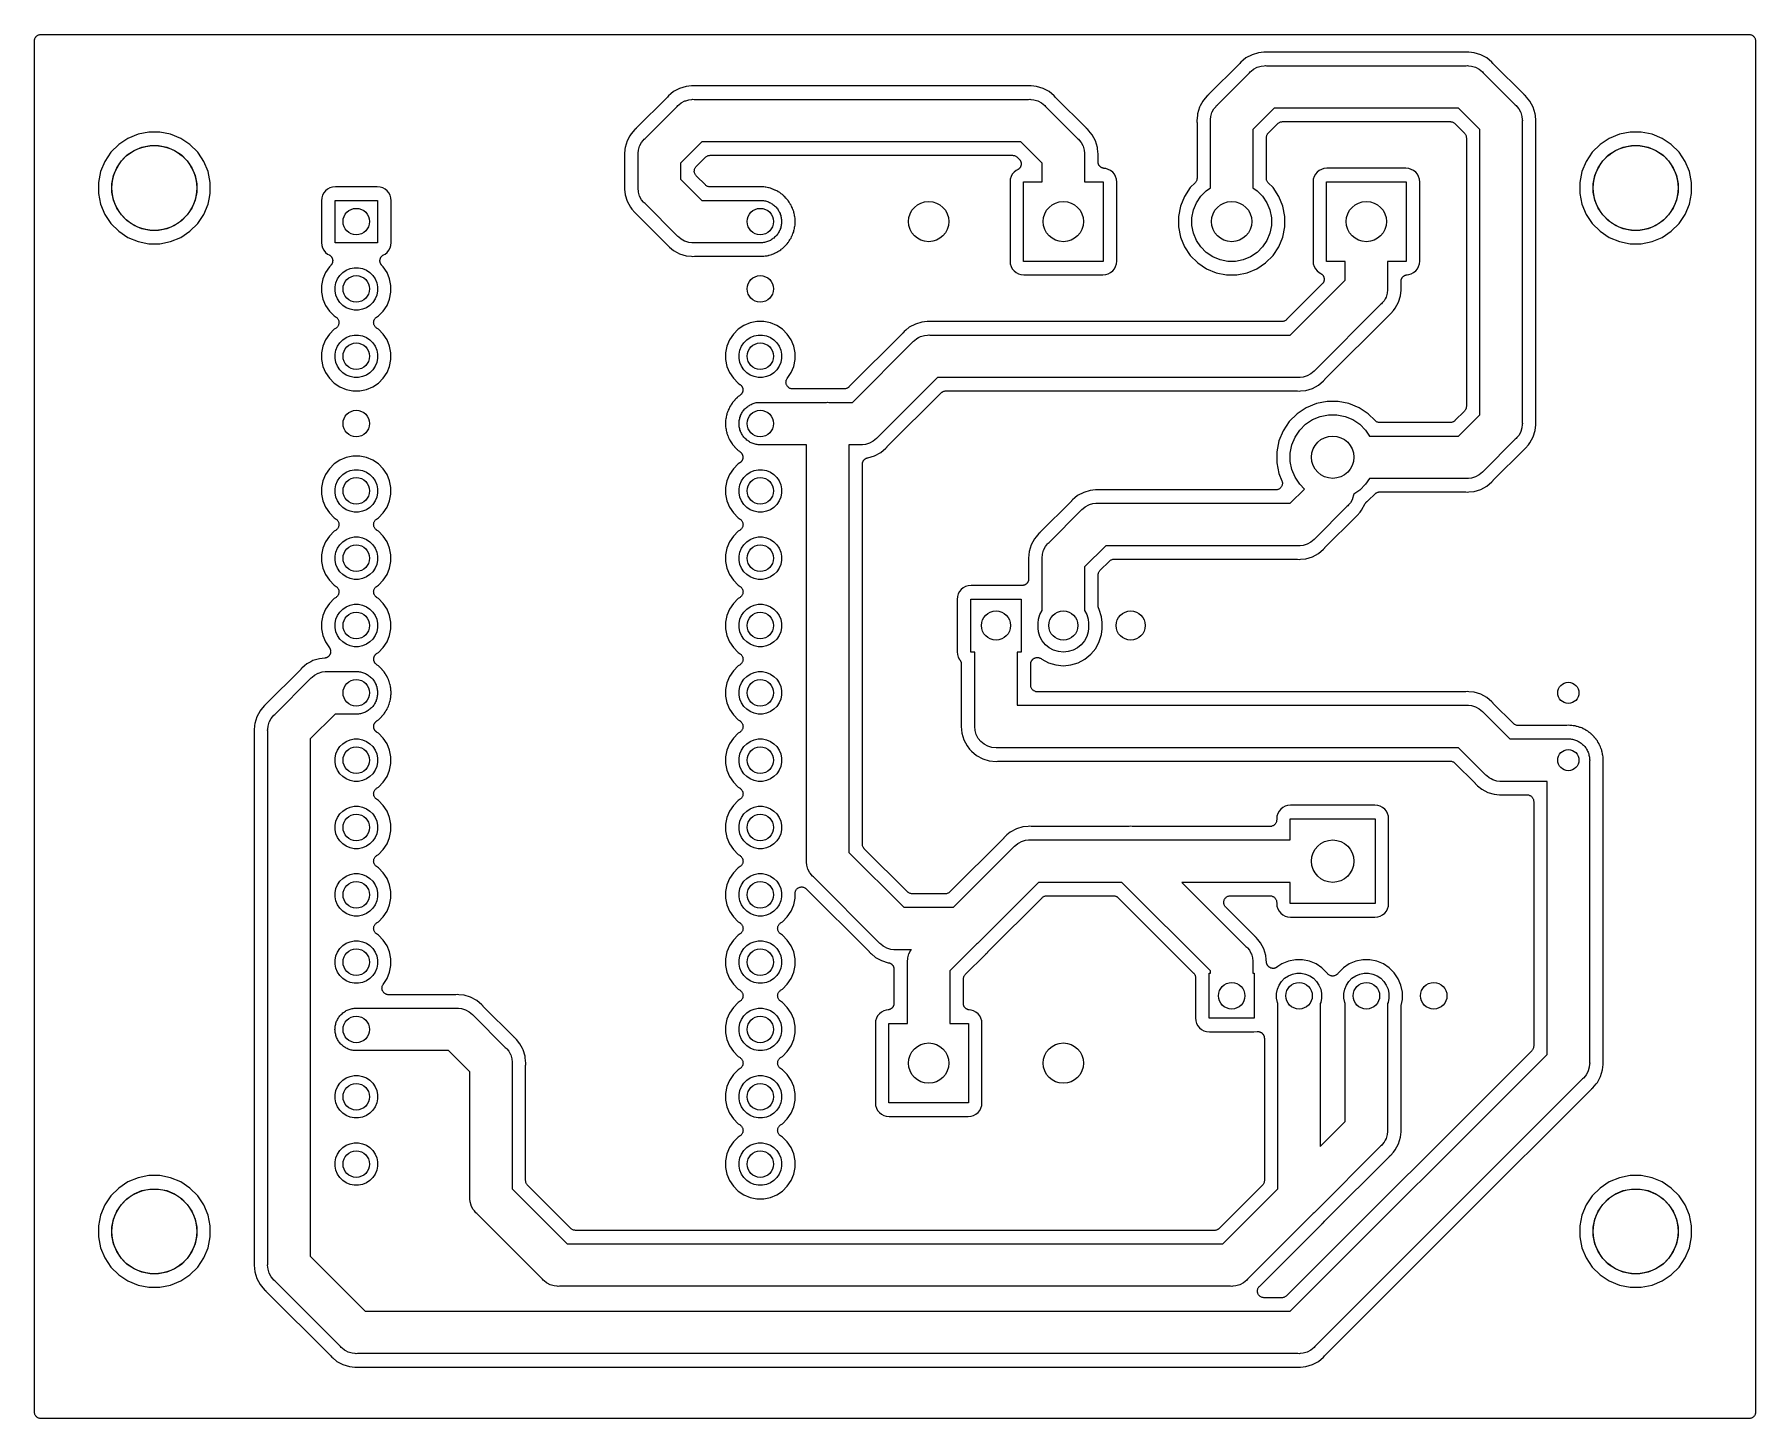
# Model space of a CAD drawing. Extents: x 42.5 to 107.4, y -118.8 to -66.6.
import ezdxf

# ---------------------------------------------------------------- set-up
doc = ezdxf.new("R2010")
doc.units = 0
doc.layers.add('BLACK', color=7, linetype='CONTINUOUS')

msp = doc.modelspace()

# ---------------------------------------------------------------- linework, layer by layer
at = {"layer": 'BLACK', "linetype": 'CONTINUOUS'}
for p, q in [((42.468, -66.8445), (42.4706, -66.8211)), ((42.468, -66.8462), (42.468, -66.8445)), ((42.468, -66.8463), (42.468, -66.8462)), ((42.468, -66.8463), (42.468, -66.8463)), ((42.468, -66.848), (42.468, -66.8463)), ((42.468, -118.572), (42.468, -66.848)), ((42.4706, -66.8211), (42.4731, -66.7977)), ((42.4731, -66.7977), (42.4734, -66.7969)), ((42.4734, -66.7969), (42.4735, -66.796)), ((42.4735, -66.796), (42.4806, -66.7736)), ((42.4806, -66.7736), (42.4875, -66.7511)), ((42.4875, -66.7511), (42.488, -66.7503)), ((42.488, -66.7503), (42.4882, -66.7495)), ((42.4882, -66.7495), (42.4995, -66.7289)), ((42.4995, -66.7289), (42.5107, -66.7082)), ((42.5107, -66.7082), (42.5113, -66.7075)), ((42.5113, -66.7075), (42.5117, -66.7068)), ((42.5117, -66.7068), (42.5268, -66.6887)), ((42.5268, -66.6887), (42.5418, -66.6706)), ((42.5418, -66.6706), (42.5425, -66.6701)), ((42.5425, -66.6701), (42.5431, -66.6694)), ((42.5431, -66.6694), (42.5614, -66.6547)), ((42.5614, -66.6547), (42.5797, -66.6398)), ((42.5797, -66.6398), (42.5804, -66.6394)), ((42.5804, -66.6394), (42.5811, -66.6388)), ((42.5811, -66.6388), (42.6019, -66.6279)), ((42.6019, -66.6279), (42.6227, -66.6169)), ((42.6227, -66.6169), (42.6236, -66.6166)), ((42.6236, -66.6166), (42.6243, -66.6162)), ((42.6243, -66.6162), (42.6469, -66.6096)), ((42.6469, -66.6096), (42.6694, -66.6028)), ((42.6694, -66.6028), (42.6703, -66.6027)), ((42.6703, -66.6027), (42.6712, -66.6024)), ((42.6712, -66.6024), (42.6946, -66.6003)), ((42.6946, -66.6003), (42.718, -66.598)), ((42.718, -66.598), (107.142, -66.598)), ((107.142, -66.598), (107.144, -66.598)), ((107.144, -66.598), (107.144, -66.598)), ((107.144, -66.598), (107.144, -66.598)), ((107.144, -66.598), (107.145, -66.598)), ((107.145, -66.598), (107.169, -66.6006)), ((107.169, -66.6006), (107.192, -66.6031)), ((107.192, -66.6031), (107.193, -66.6034)), ((107.193, -66.6034), (107.194, -66.6035)), ((107.194, -66.6035), (107.216, -66.6106)), ((107.216, -66.6106), (107.239, -66.6175)), ((107.239, -66.6175), (107.24, -66.618)), ((107.24, -66.618), (107.24, -66.6182)), ((107.24, -66.6182), (107.261, -66.6295)), ((107.261, -66.6295), (107.282, -66.6407)), ((107.282, -66.6407), (107.282, -66.6413)), ((107.282, -66.6413), (107.283, -66.6417)), ((107.283, -66.6417), (107.301, -66.6568)), ((107.301, -66.6568), (107.319, -66.6718)), ((107.319, -66.6718), (107.32, -66.6725)), ((107.32, -66.6725), (107.321, -66.6731)), ((107.321, -66.6731), (107.335, -66.6914)), ((107.335, -66.6914), (107.35, -66.7097)), ((107.35, -66.7097), (107.351, -66.7104)), ((107.351, -66.7104), (107.351, -66.7111)), ((107.351, -66.7111), (107.362, -66.7319)), ((107.362, -66.7319), (107.373, -66.7527)), ((107.373, -66.7527), (107.373, -66.7536)), ((107.373, -66.7536), (107.374, -66.7543)), ((107.374, -66.7543), (107.38, -66.7768)), ((107.38, -66.7768), (107.387, -66.7994)), ((107.387, -66.7994), (107.387, -66.8003)), ((107.387, -66.8003), (107.388, -66.8012)), ((107.388, -66.8012), (107.39, -66.8246)), ((107.39, -66.8246), (107.392, -66.848)), ((107.392, -66.848), (107.392, -118.572)), ((88.1698, -67.4872), (88.0661, -67.5723)), ((88.397, -67.3657), (88.1698, -67.4872)), ((88.6436, -67.2909), (88.397, -67.3657)), ((88.8479, -67.2708), (88.6436, -67.2909)), ((88.848, -67.2708), (88.8479, -67.2708)), ((88.9, -67.2657), (88.848, -67.2708)), ((88.952, -67.2708), (88.9, -67.2657)), ((88.9626, -67.2708), (88.952, -67.2708)), ((88.973, -67.272), (88.9626, -67.2708)), ((88.9765, -67.272), (88.973, -67.272)), ((96.4435, -67.272), (88.9765, -67.272)), ((96.454, -67.271), (96.4435, -67.272)), ((96.4645, -67.2711), (96.454, -67.271)), ((96.468, -67.2708), (96.4645, -67.2711)), ((96.52, -67.2657), (96.468, -67.2708)), ((96.572, -67.2708), (96.52, -67.2657)), ((96.7764, -67.2909), (96.572, -67.2708)), ((96.572, -67.2708), (96.572, -67.2708)), ((97.023, -67.3657), (96.7764, -67.2909)), ((97.2502, -67.4872), (97.023, -67.3657)), ((97.4494, -67.6506), (97.2502, -67.4872)), ((87.921, -67.7092), (86.7592, -68.871)), ((87.0921, -69.2565), (88.3065, -68.0421)), ((87.9277, -67.7011), (87.921, -67.7092)), ((87.9352, -67.6937), (87.9277, -67.7011)), ((87.9375, -67.691), (87.9352, -67.6937)), ((87.9706, -67.6506), (87.9375, -67.691)), ((88.0661, -67.5723), (87.9706, -67.6506)), ((88.0661, -67.5723), (88.0661, -67.5723)), ((88.3065, -68.0421), (88.3316, -68.0116)), ((88.3316, -68.0116), (88.3621, -67.9865)), ((88.3621, -67.9865), (88.4534, -67.9116)), ((88.4534, -67.9116), (88.5924, -67.8373)), ((88.5924, -67.8373), (88.7432, -67.7916)), ((88.7432, -67.7916), (88.8607, -67.78)), ((88.8607, -67.78), (88.9, -67.7761)), ((88.8607, -67.78), (88.8607, -67.78)), ((88.9, -67.7761), (88.9393, -67.78)), ((88.9393, -67.78), (96.4807, -67.78)), ((96.4807, -67.78), (96.52, -67.7761)), ((96.52, -67.7761), (96.5593, -67.78)), ((96.5593, -67.78), (96.5593, -67.78)), ((96.5593, -67.78), (96.6768, -67.7916)), ((96.6768, -67.7916), (96.8276, -67.8373)), ((96.8276, -67.8373), (96.9666, -67.9116)), ((96.9666, -67.9116), (97.0884, -68.0116)), ((97.0884, -68.0116), (97.1135, -68.0421)), ((97.1135, -68.0421), (98.3279, -69.2565)), ((97.4825, -67.6911), (97.4494, -67.6506)), ((97.49, -67.6985), (97.4825, -67.6911)), ((97.4966, -67.7067), (97.49, -67.6985)), ((97.499, -67.7092), (97.4966, -67.7067)), ((98.6608, -68.871), (97.499, -67.7092)), ((66.5798, -68.7572), (66.4761, -68.8423)), ((66.807, -68.6357), (66.5798, -68.7572)), ((67.0536, -68.5609), (66.807, -68.6357)), ((67.2579, -68.5408), (67.0536, -68.5609)), ((67.258, -68.5408), (67.2579, -68.5408)), ((67.31, -68.5357), (67.258, -68.5408)), ((67.362, -68.5408), (67.31, -68.5357)), ((67.3726, -68.5408), (67.362, -68.5408)), ((67.383, -68.542), (67.3726, -68.5408)), ((67.3865, -68.542), (67.383, -68.542)), ((79.9335, -68.542), (67.3865, -68.542)), ((79.944, -68.541), (79.9335, -68.542)), ((79.9545, -68.5411), (79.944, -68.541)), ((79.958, -68.5408), (79.9545, -68.5411)), ((80.01, -68.5357), (79.958, -68.5408)), ((80.062, -68.5408), (80.01, -68.5357)), ((80.2664, -68.5609), (80.062, -68.5408)), ((80.062, -68.5408), (80.062, -68.5408)), ((80.513, -68.6357), (80.2664, -68.5609)), ((80.7402, -68.7572), (80.513, -68.6357)), ((80.9394, -68.9206), (80.7402, -68.7572)), ((66.331, -68.9792), (65.1692, -70.141)), ((65.5021, -70.5265), (66.7165, -69.3121)), ((66.3377, -68.9711), (66.331, -68.9792)), ((66.3452, -68.9637), (66.3377, -68.9711)), ((66.3475, -68.961), (66.3452, -68.9637)), ((66.3806, -68.9206), (66.3475, -68.961)), ((66.4761, -68.8423), (66.3806, -68.9206)), ((66.4761, -68.8423), (66.4761, -68.8423)), ((66.7165, -69.3121), (66.7416, -69.2816)), ((66.7416, -69.2816), (66.7721, -69.2565)), ((66.7721, -69.2565), (66.8634, -69.1816)), ((66.8634, -69.1816), (67.0024, -69.1073)), ((67.0024, -69.1073), (67.0338, -69.0978)), ((67.0338, -69.0978), (67.1532, -69.0616)), ((67.1532, -69.0616), (67.2707, -69.05)), ((67.2707, -69.05), (67.31, -69.0461)), ((67.2707, -69.05), (67.2707, -69.05)), ((67.31, -69.0461), (67.3493, -69.05)), ((67.3493, -69.05), (79.9707, -69.05)), ((79.9707, -69.05), (80.01, -69.0461)), ((80.01, -69.0461), (80.0493, -69.05)), ((80.0493, -69.05), (80.0493, -69.05)), ((80.0493, -69.05), (80.1668, -69.0616)), ((80.1668, -69.0616), (80.3176, -69.1073)), ((80.3176, -69.1073), (80.4566, -69.1816)), ((80.4566, -69.1816), (80.5784, -69.2816)), ((80.5784, -69.2816), (80.6035, -69.3121)), ((80.6035, -69.3121), (81.8179, -70.5265)), ((80.9725, -68.9611), (80.9394, -68.9206)), ((80.98, -68.9685), (80.9725, -68.9611)), ((80.9866, -68.9767), (80.98, -68.9685)), ((80.989, -68.9792), (80.9866, -68.9767)), ((82.1508, -70.141), (80.989, -68.9792)), ((86.4157, -69.347), (86.3409, -69.5936)), ((86.4425, -69.297), (86.4157, -69.347)), ((86.5372, -69.1198), (86.4425, -69.297)), ((86.5672, -69.0832), (86.5372, -69.1198)), ((86.7006, -68.9206), (86.5672, -69.0832)), ((86.5672, -69.0832), (86.5672, -69.0832)), ((86.7411, -68.8875), (86.7006, -68.9206)), ((86.7485, -68.88), (86.7411, -68.8875)), ((86.7567, -68.8734), (86.7485, -68.88)), ((86.7592, -68.871), (86.7567, -68.8734)), ((86.8991, -69.5203), (86.9616, -69.4034)), ((86.9616, -69.4034), (87.0262, -69.3247)), ((87.0262, -69.3247), (87.0616, -69.2816)), ((87.0616, -69.2816), (87.0921, -69.2565)), ((89.2314, -69.38), (88.43, -70.1814)), ((96.1886, -69.38), (89.2314, -69.38)), ((96.99, -70.1814), (96.1886, -69.38)), ((98.3279, -69.2565), (98.3584, -69.2816)), ((98.3584, -69.2816), (98.3835, -69.3121)), ((98.3835, -69.3121), (98.4584, -69.4034)), ((98.4584, -69.4034), (98.5208, -69.5201)), ((98.6689, -68.8777), (98.6608, -68.871)), ((98.6763, -68.8852), (98.6689, -68.8777)), ((98.679, -68.8875), (98.6763, -68.8852)), ((98.7194, -68.9206), (98.679, -68.8875)), ((98.7525, -68.961), (98.7194, -68.9206)), ((98.8828, -69.1198), (98.7525, -68.961)), ((98.7525, -68.961), (98.7525, -68.961)), ((99.0043, -69.347), (98.8828, -69.1198)), ((99.0791, -69.5936), (99.0043, -69.347)), ((86.3352, -69.6521), (86.3157, -69.85)), ((86.3157, -69.85), (86.3208, -69.902)), ((86.3208, -69.902), (86.3211, -69.9055)), ((86.3211, -69.9055), (86.321, -69.916)), ((86.321, -69.916), (86.322, -69.9265)), ((86.322, -69.9265), (86.322, -72.0247)), ((86.3409, -69.5936), (86.3352, -69.6521)), ((86.3352, -69.6521), (86.3352, -69.6521)), ((86.8261, -69.85), (86.8306, -69.8043)), ((86.83, -69.8893), (86.8261, -69.85)), ((86.83, -71.0807), (86.83, -69.8893)), ((86.8306, -69.8043), (86.8416, -69.6932)), ((86.8416, -69.6932), (86.8873, -69.5424)), ((86.8873, -69.5424), (86.8991, -69.5203)), ((89.0112, -70.3186), (89.3686, -69.9612)), ((89.3686, -69.9612), (89.3692, -69.9606)), ((89.3692, -69.9606), (89.3711, -69.9588)), ((89.3692, -69.9606), (89.3692, -69.9606)), ((89.3692, -69.9606), (89.3692, -69.9606)), ((89.3711, -69.9588), (89.3891, -69.9444)), ((89.3891, -69.9444), (89.407, -69.9298)), ((89.407, -69.9298), (89.4082, -69.9292)), ((89.4082, -69.9292), (89.4092, -69.9283)), ((89.4092, -69.9283), (89.4297, -69.9177)), ((89.4297, -69.9177), (89.4501, -69.9069)), ((89.4501, -69.9069), (89.4513, -69.9065)), ((89.4513, -69.9065), (89.4525, -69.9059)), ((89.4525, -69.9059), (89.4746, -69.8995)), ((89.4746, -69.8995), (89.4968, -69.8928)), ((89.4968, -69.8928), (89.4981, -69.8926)), ((89.4981, -69.8926), (89.4994, -69.8923)), ((89.4994, -69.8923), (89.5223, -69.8903)), ((89.5223, -69.8903), (89.5453, -69.888)), ((89.5453, -69.888), (95.8747, -69.888)), ((95.8747, -69.888), (95.8755, -69.888)), ((95.8755, -69.888), (95.8755, -69.888)), ((95.8755, -69.888), (95.8756, -69.888)), ((95.8756, -69.888), (95.8781, -69.888)), ((95.8781, -69.888), (95.9011, -69.8906)), ((95.9011, -69.8906), (95.9241, -69.8929)), ((95.9241, -69.8929), (95.9253, -69.8933)), ((95.9253, -69.8933), (95.9266, -69.8935)), ((95.9266, -69.8935), (95.9486, -69.9004)), ((95.9486, -69.9004), (95.9707, -69.9072)), ((95.9707, -69.9072), (95.9719, -69.9078)), ((95.9719, -69.9078), (95.9731, -69.9082)), ((95.9731, -69.9082), (95.9933, -69.9193)), ((95.9933, -69.9193), (96.0137, -69.9303)), ((96.0137, -69.9303), (96.0147, -69.9311)), ((96.0147, -69.9311), (96.0159, -69.9317)), ((96.0159, -69.9317), (96.0335, -69.9465)), ((96.0335, -69.9465), (96.0514, -69.9612)), ((96.0514, -69.9612), (96.4088, -70.3186)), ((98.5208, -69.5201), (98.5327, -69.5424)), ((98.5327, -69.5424), (98.5784, -69.6932)), ((98.5784, -69.6932), (98.59, -69.8107)), ((98.59, -69.8107), (98.59, -69.8107)), ((98.59, -69.8107), (98.5939, -69.85)), ((98.5939, -69.85), (98.59, -69.8893)), ((98.59, -69.8893), (98.59, -81.2407)), ((99.0848, -69.652), (99.0791, -69.5936)), ((99.0848, -69.6521), (99.0848, -69.652)), ((99.1043, -69.85), (99.0848, -69.6521)), ((99.098, -69.923), (99.0992, -69.9126)), ((99.098, -69.9265), (99.098, -69.923)), ((99.098, -81.2035), (99.098, -69.9265)), ((99.0992, -69.902), (99.1043, -69.85)), ((99.0992, -69.9126), (99.0992, -69.902)), ((45.6462, -70.7526), (45.3526, -71.0462)), ((45.9915, -70.5219), (45.6462, -70.7526)), ((46.3751, -70.363), (45.9915, -70.5219)), ((46.7824, -70.282), (46.3751, -70.363)), ((47.1976, -70.282), (46.7824, -70.282)), ((47.6049, -70.363), (47.1976, -70.282)), ((47.9885, -70.5219), (47.6049, -70.363)), ((48.3338, -70.7526), (47.9885, -70.5219)), ((48.6274, -71.0462), (48.3338, -70.7526)), ((64.8257, -70.617), (64.7509, -70.8636)), ((64.932, -70.4182), (64.8257, -70.617)), ((64.9472, -70.3898), (64.932, -70.4182)), ((64.932, -70.4182), (64.932, -70.4182)), ((64.9772, -70.3532), (64.9472, -70.3898)), ((65.1106, -70.1906), (64.9772, -70.3532)), ((64.9772, -70.3532), (64.9772, -70.3532)), ((65.1511, -70.1575), (65.1106, -70.1906)), ((65.1585, -70.15), (65.1511, -70.1575)), ((65.1667, -70.1434), (65.1585, -70.15)), ((65.1692, -70.141), (65.1667, -70.1434)), ((65.3091, -70.7903), (65.3716, -70.6734)), ((65.3716, -70.6734), (65.427, -70.6059)), ((65.427, -70.6059), (65.4716, -70.5516)), ((65.4716, -70.5516), (65.5021, -70.5265)), ((67.6414, -70.65), (66.84, -71.4514)), ((79.6786, -70.65), (67.6414, -70.65)), ((80.48, -71.4514), (79.6786, -70.65)), ((81.8179, -70.5265), (81.8484, -70.5516)), ((81.8484, -70.5516), (81.8735, -70.5821)), ((81.8735, -70.5821), (81.9484, -70.6734)), ((81.9484, -70.6734), (82.0108, -70.7901)), ((82.1589, -70.1477), (82.1508, -70.141)), ((82.1663, -70.1552), (82.1589, -70.1477)), ((82.169, -70.1575), (82.1663, -70.1552)), ((82.2094, -70.1906), (82.169, -70.1575)), ((82.2425, -70.231), (82.2094, -70.1906)), ((82.3728, -70.3898), (82.2425, -70.231)), ((82.2425, -70.231), (82.2425, -70.231)), ((82.4943, -70.617), (82.3728, -70.3898)), ((82.5691, -70.8636), (82.4943, -70.617)), ((88.43, -70.1814), (88.43, -72.3905)), ((88.938, -70.4919), (88.9406, -70.4689)), ((88.938, -70.4944), (88.938, -70.4919)), ((88.938, -70.4945), (88.938, -70.4944)), ((88.938, -70.4953), (88.938, -70.4945)), ((88.938, -70.4945), (88.938, -70.4945)), ((88.938, -72.0247), (88.938, -70.4953)), ((88.9406, -70.4689), (88.9429, -70.4459)), ((88.9429, -70.4459), (88.9433, -70.4447)), ((88.9433, -70.4447), (88.9435, -70.4434)), ((88.9435, -70.4434), (88.9504, -70.4214)), ((88.9504, -70.4214), (88.9572, -70.3993)), ((88.9572, -70.3993), (88.9578, -70.3981)), ((88.9578, -70.3981), (88.9582, -70.3969)), ((88.9582, -70.3969), (88.9693, -70.3767)), ((88.9693, -70.3767), (88.9803, -70.3563)), ((88.9803, -70.3563), (88.9811, -70.3552)), ((88.9811, -70.3552), (88.9817, -70.3541)), ((88.9817, -70.3541), (88.9965, -70.3365)), ((88.9965, -70.3365), (89.0112, -70.3186)), ((96.4088, -70.3186), (96.4094, -70.3192)), ((96.4094, -70.3192), (96.4094, -70.3192)), ((96.4094, -70.3192), (96.4094, -70.3192)), ((96.4094, -70.3192), (96.4112, -70.3211)), ((96.4112, -70.3211), (96.4256, -70.3391)), ((96.4256, -70.3391), (96.4402, -70.357)), ((96.4402, -70.357), (96.4408, -70.3582)), ((96.4408, -70.3582), (96.4417, -70.3592)), ((96.4417, -70.3592), (96.4523, -70.3797)), ((96.4523, -70.3797), (96.4631, -70.4001)), ((96.4631, -70.4001), (96.4635, -70.4013)), ((96.4635, -70.4013), (96.4641, -70.4025)), ((96.4641, -70.4025), (96.4705, -70.4246)), ((96.4705, -70.4246), (96.4772, -70.4468)), ((96.4772, -70.4468), (96.4774, -70.4481)), ((96.4774, -70.4481), (96.4777, -70.4494)), ((96.4777, -70.4494), (96.4797, -70.4723)), ((96.4797, -70.4723), (96.482, -70.4953)), ((96.482, -70.4953), (96.482, -80.6347)), ((96.99, -80.9486), (96.99, -70.1814)), ((101.526, -70.7526), (101.233, -71.0462)), ((101.871, -70.5219), (101.526, -70.7526)), ((102.255, -70.363), (101.871, -70.5219)), ((102.662, -70.282), (102.255, -70.363)), ((103.078, -70.282), (102.662, -70.282)), ((103.485, -70.363), (103.078, -70.282)), ((103.869, -70.5219), (103.485, -70.363)), ((104.214, -70.7526), (103.869, -70.5219)), ((104.507, -71.0462), (104.214, -70.7526)), ((45.1219, -71.3915), (44.963, -71.7751)), ((45.3526, -71.0462), (45.1219, -71.3915)), ((45.5721, -71.6321), (45.7472, -71.3701)), ((45.7472, -71.3701), (45.9701, -71.1472)), ((45.9701, -71.1472), (46.2321, -70.9721)), ((46.2321, -70.9721), (46.5233, -70.8515)), ((46.5233, -70.8515), (46.8324, -70.79)), ((46.8324, -70.79), (47.1476, -70.79)), ((47.1476, -70.79), (47.4567, -70.8515)), ((47.4567, -70.8515), (47.7479, -70.9721)), ((47.7479, -70.9721), (48.0099, -71.1472)), ((48.0099, -71.1472), (48.2328, -71.3701)), ((48.2328, -71.3701), (48.4079, -71.6321)), ((48.7695, -71.2589), (48.6274, -71.0462)), ((48.8581, -71.3915), (48.7695, -71.2589)), ((48.7695, -71.2589), (48.7695, -71.2589)), ((49.017, -71.7751), (48.8581, -71.3915)), ((64.7452, -70.9221), (64.7257, -71.12)), ((64.7257, -71.12), (64.7308, -71.172)), ((64.7308, -71.172), (64.7311, -71.1755)), ((64.7311, -71.1755), (64.731, -71.186)), ((64.731, -71.186), (64.732, -71.1965)), ((64.732, -71.1965), (64.732, -72.3135)), ((64.7509, -70.8636), (64.7452, -70.9221)), ((64.7452, -70.9221), (64.7452, -70.9221)), ((65.2361, -71.12), (65.2401, -71.0796)), ((65.24, -71.1593), (65.2361, -71.12)), ((65.24, -72.3507), (65.24, -71.1593)), ((65.2401, -71.0796), (65.2516, -70.9632)), ((65.2516, -70.9632), (65.2973, -70.8124)), ((65.2973, -70.8124), (65.3091, -70.7903)), ((67.4316, -71.5782), (67.7786, -71.2312)), ((67.7786, -71.2312), (67.7792, -71.2306)), ((67.7792, -71.2306), (67.7811, -71.2288)), ((67.7792, -71.2306), (67.7792, -71.2306)), ((67.7792, -71.2306), (67.7792, -71.2306)), ((67.7811, -71.2288), (67.7991, -71.2144)), ((67.7991, -71.2144), (67.817, -71.1998)), ((67.817, -71.1998), (67.8182, -71.1992)), ((67.8182, -71.1992), (67.8192, -71.1983)), ((67.8192, -71.1983), (67.8397, -71.1877)), ((67.8397, -71.1877), (67.8601, -71.1769)), ((67.8601, -71.1769), (67.8613, -71.1765)), ((67.8613, -71.1765), (67.8625, -71.1759)), ((67.8625, -71.1759), (67.8846, -71.1695)), ((67.8846, -71.1695), (67.9068, -71.1628)), ((67.9068, -71.1628), (67.9081, -71.1626)), ((67.9081, -71.1626), (67.9094, -71.1623)), ((67.9094, -71.1623), (67.9323, -71.1603)), ((67.9323, -71.1603), (67.9553, -71.158)), ((67.9553, -71.158), (79.3647, -71.158)), ((79.3647, -71.158), (79.3655, -71.158)), ((79.3655, -71.158), (79.3655, -71.158)), ((79.3655, -71.158), (79.3656, -71.158)), ((79.3656, -71.158), (79.3681, -71.158)), ((79.3681, -71.158), (79.3911, -71.1606)), ((79.3911, -71.1606), (79.4141, -71.1629)), ((79.4141, -71.1629), (79.4153, -71.1633)), ((79.4153, -71.1633), (79.4166, -71.1635)), ((79.4166, -71.1635), (79.4386, -71.1704)), ((79.4386, -71.1704), (79.4607, -71.1772)), ((79.4607, -71.1772), (79.4619, -71.1778)), ((79.4619, -71.1778), (79.4631, -71.1782)), ((79.4631, -71.1782), (79.4833, -71.1893)), ((79.4833, -71.1893), (79.5037, -71.2003)), ((79.5037, -71.2003), (79.5048, -71.2011)), ((79.5048, -71.2011), (79.5059, -71.2017)), ((79.5059, -71.2017), (79.5235, -71.2165)), ((79.5235, -71.2165), (79.5414, -71.2312)), ((79.5414, -71.2312), (79.6161, -71.3059)), ((79.6161, -71.3059), (79.6185, -71.3083)), ((79.6185, -71.3083), (79.6257, -71.3173)), ((79.6257, -71.3173), (79.6338, -71.3256)), ((79.6338, -71.3256), (79.6409, -71.3364)), ((79.6409, -71.3364), (79.649, -71.3465)), ((79.649, -71.3465), (79.6543, -71.3567)), ((79.6543, -71.3567), (79.6606, -71.3663)), ((79.6606, -71.3663), (79.6655, -71.3783)), ((79.6655, -71.3783), (79.6714, -71.3898)), ((79.6714, -71.3898), (79.6746, -71.4008)), ((79.6746, -71.4008), (79.679, -71.4115)), ((79.679, -71.4115), (79.6814, -71.4242)), ((82.0108, -70.7901), (82.0227, -70.8124)), ((82.0227, -70.8124), (82.0684, -70.9632)), ((82.0684, -70.9632), (82.08, -71.0807)), ((82.08, -71.0807), (82.08, -71.0807)), ((82.08, -71.0807), (82.0839, -71.12)), ((82.0839, -71.12), (82.08, -71.1593)), ((82.08, -71.1593), (82.08, -72.16)), ((82.5738, -70.9114), (82.5691, -70.8636)), ((82.5943, -71.12), (82.5738, -70.9114)), ((82.5738, -70.9114), (82.5738, -70.9114)), ((82.588, -71.193), (82.5892, -71.1826)), ((82.588, -71.1965), (82.588, -71.193)), ((82.588, -71.404), (82.588, -71.1965)), ((82.5891, -71.4153), (82.588, -71.404)), ((82.589, -71.4266), (82.5891, -71.4153)), ((82.5892, -71.172), (82.5943, -71.12)), ((82.5892, -71.1826), (82.5892, -71.172)), ((86.83, -72.3905), (86.83, -71.0807)), ((86.83, -71.0807), (86.83, -71.0807)), ((101.002, -71.3915), (100.843, -71.7751)), ((101.233, -71.0462), (101.002, -71.3915)), ((101.452, -71.6321), (101.627, -71.3701)), ((101.627, -71.3701), (101.85, -71.1472)), ((101.85, -71.1472), (102.112, -70.9721)), ((102.112, -70.9721), (102.403, -70.8515)), ((102.403, -70.8515), (102.712, -70.79)), ((102.712, -70.79), (103.028, -70.79)), ((103.028, -70.79), (103.337, -70.8515)), ((103.337, -70.8515), (103.628, -70.9721)), ((103.628, -70.9721), (103.89, -71.1472)), ((103.89, -71.1472), (104.113, -71.3701)), ((104.113, -71.3701), (104.288, -71.6321)), ((104.738, -71.3915), (104.507, -71.0462)), ((104.897, -71.7751), (104.738, -71.3915)), ((44.963, -71.7751), (44.882, -72.1824)), ((45.39, -72.2324), (45.4515, -71.9233)), ((45.4515, -71.9233), (45.5721, -71.6321)), ((48.4079, -71.6321), (48.5285, -71.9233)), ((48.5285, -71.9233), (48.59, -72.2324)), ((49.098, -72.1824), (49.017, -71.7751)), ((66.84, -71.4514), (66.84, -72.0586)), ((66.84, -72.0586), (67.6414, -72.86)), ((67.3583, -71.7541), (67.3584, -71.7533)), ((67.3606, -71.7775), (67.3583, -71.7541)), ((67.3584, -71.7524), (67.3609, -71.7291)), ((67.3584, -71.7533), (67.3584, -71.7524)), ((67.3626, -71.801), (67.3606, -71.7775)), ((67.3609, -71.7291), (67.3633, -71.7056)), ((67.3629, -71.8018), (67.3626, -71.801)), ((67.3629, -71.8027), (67.3629, -71.8018)), ((67.3697, -71.8252), (67.3629, -71.8027)), ((67.3633, -71.7056), (67.3635, -71.7047)), ((67.3635, -71.7047), (67.3636, -71.7039)), ((67.3636, -71.7039), (67.3706, -71.6815)), ((67.3762, -71.8478), (67.3697, -71.8252)), ((67.3706, -71.6815), (67.3775, -71.6589)), ((67.3766, -71.8486), (67.3762, -71.8478)), ((67.3769, -71.8495), (67.3766, -71.8486)), ((67.3879, -71.8703), (67.3769, -71.8495)), ((67.3775, -71.6589), (67.378, -71.6582)), ((67.378, -71.6582), (67.3782, -71.6573)), ((67.3782, -71.6573), (67.3894, -71.6368)), ((67.3987, -71.8912), (67.3879, -71.8703)), ((67.3894, -71.6368), (67.4006, -71.6159)), ((67.3992, -71.8918), (67.3987, -71.8912)), ((67.3996, -71.8926), (67.3992, -71.8918)), ((67.4144, -71.9109), (67.3996, -71.8926)), ((67.4006, -71.6159), (67.4012, -71.6152)), ((67.4012, -71.6152), (67.4016, -71.6145)), ((67.4016, -71.6145), (67.4166, -71.5965)), ((67.4291, -71.9293), (67.4144, -71.9109)), ((67.4166, -71.5965), (67.4316, -71.5782)), ((67.4303, -71.9305), (67.4291, -71.9293)), ((67.4304, -71.9306), (67.4303, -71.9305)), ((67.4303, -71.9305), (67.4303, -71.9305)), ((67.4316, -71.9318), (67.4304, -71.9306)), ((67.7786, -72.2788), (67.4316, -71.9318)), ((79.2794, -72.0604), (79.2683, -72.1723)), ((79.3084, -71.9647), (79.2794, -72.0604)), ((79.3556, -71.8764), (79.3084, -71.9647)), ((79.4191, -71.7991), (79.3556, -71.8764)), ((79.4964, -71.7356), (79.4191, -71.7991)), ((79.5571, -71.7031), (79.4964, -71.7356)), ((79.5667, -71.6967), (79.5571, -71.7031)), ((79.5769, -71.6913), (79.5667, -71.6967)), ((79.587, -71.6832), (79.5769, -71.6913)), ((79.5977, -71.676), (79.587, -71.6832)), ((79.6059, -71.6679), (79.5977, -71.676)), ((79.6148, -71.6606), (79.6059, -71.6679)), ((79.6231, -71.6507), (79.6148, -71.6606)), ((79.6323, -71.6416), (79.6231, -71.6507)), ((79.6387, -71.632), (79.6323, -71.6416)), ((79.6461, -71.6231), (79.6387, -71.632)), ((79.6522, -71.6118), (79.6461, -71.6231)), ((79.6595, -71.6011), (79.6522, -71.6118)), ((79.6639, -71.5904), (79.6595, -71.6011)), ((79.6694, -71.5803), (79.6639, -71.5904)), ((79.6733, -71.568), (79.6694, -71.5803)), ((79.6783, -71.556), (79.6733, -71.568)), ((79.6806, -71.5447), (79.6783, -71.556)), ((79.684, -71.5338), (79.6806, -71.5447)), ((79.6814, -71.4242), (79.685, -71.4366)), ((79.6854, -71.5209), (79.684, -71.5338)), ((79.685, -71.4366), (79.686, -71.4481)), ((79.688, -71.5082), (79.6854, -71.5209)), ((79.686, -71.4481), (79.6882, -71.4594)), ((79.6893, -71.4852), (79.688, -71.4967)), ((79.688, -71.4967), (79.688, -71.5082)), ((79.6882, -71.4594), (79.6881, -71.4724)), ((79.6881, -71.4724), (79.6893, -71.4852)), ((80.48, -72.16), (80.48, -71.4514)), ((82.5915, -71.4395), (82.589, -71.4266)), ((82.5928, -71.4526), (82.5915, -71.4395)), ((82.596, -71.4634), (82.5928, -71.4526)), ((82.5981, -71.4745), (82.596, -71.4634)), ((82.6031, -71.4867), (82.5981, -71.4745)), ((82.6069, -71.4993), (82.6031, -71.4867)), ((82.6122, -71.5093), (82.6069, -71.4993)), ((82.6164, -71.5198), (82.6122, -71.5093)), ((82.6236, -71.5308), (82.6164, -71.5198)), ((82.6298, -71.5424), (82.6236, -71.5308)), ((82.6369, -71.5511), (82.6298, -71.5424)), ((82.6431, -71.5606), (82.6369, -71.5511)), ((82.6523, -71.57), (82.6431, -71.5606)), ((82.6606, -71.5802), (82.6523, -71.57)), ((82.6693, -71.5874), (82.6606, -71.5802)), ((82.6772, -71.5955), (82.6693, -71.5874)), ((82.6881, -71.6029), (82.6772, -71.5955)), ((82.6982, -71.6113), (82.6881, -71.6029)), ((82.7081, -71.6167), (82.6982, -71.6113)), ((82.7175, -71.6231), (82.7081, -71.6167)), ((82.7296, -71.6283), (82.7175, -71.6231)), ((82.7411, -71.6345), (82.7296, -71.6283)), ((82.7519, -71.6379), (82.7411, -71.6345)), ((82.7623, -71.6423), (82.7519, -71.6379)), ((82.7752, -71.6451), (82.7623, -71.6423)), ((82.7877, -71.6489), (82.7752, -71.6451)), ((82.799, -71.6501), (82.7877, -71.6489)), ((82.81, -71.6525), (82.799, -71.6501)), ((82.8135, -71.6528), (82.81, -71.6525)), ((82.8796, -71.6594), (82.8135, -71.6528)), ((82.9753, -71.6884), (82.8796, -71.6594)), ((83.0636, -71.7356), (82.9753, -71.6884)), ((83.1409, -71.7991), (83.0636, -71.7356)), ((83.2044, -71.8764), (83.1409, -71.7991)), ((83.2516, -71.9647), (83.2044, -71.8764)), ((83.2806, -72.0604), (83.2516, -71.9647)), ((83.2917, -72.1723), (83.2806, -72.0604)), ((86.3194, -72.0511), (86.3171, -72.0741)), ((86.322, -72.0282), (86.3194, -72.0511)), ((86.322, -72.0247), (86.322, -72.0255)), ((86.322, -72.0255), (86.322, -72.0256)), ((86.322, -72.0256), (86.322, -72.0256)), ((86.322, -72.0256), (86.322, -72.0282)), ((88.9403, -72.0477), (88.938, -72.0247)), ((88.9423, -72.0707), (88.9403, -72.0477)), ((90.7094, -72.0604), (90.6983, -72.1723)), ((90.7384, -71.9647), (90.7094, -72.0604)), ((90.7856, -71.8764), (90.7384, -71.9647)), ((90.8491, -71.7991), (90.7856, -71.8764)), ((90.9264, -71.7356), (90.8491, -71.7991)), ((91.0147, -71.6884), (90.9264, -71.7356)), ((91.1104, -71.6594), (91.0147, -71.6884)), ((91.2223, -71.6483), (91.1104, -71.6594)), ((94.1977, -71.6483), (91.2223, -71.6483)), ((94.3096, -71.6594), (94.1977, -71.6483)), ((94.4053, -71.6884), (94.3096, -71.6594)), ((94.4936, -71.7356), (94.4053, -71.6884)), ((94.5709, -71.7991), (94.4936, -71.7356)), ((94.6344, -71.8764), (94.5709, -71.7991)), ((94.6816, -71.9647), (94.6344, -71.8764)), ((94.7106, -72.0604), (94.6816, -71.9647)), ((94.7217, -72.1723), (94.7106, -72.0604)), ((100.843, -71.7751), (100.762, -72.1824)), ((101.27, -72.2324), (101.331, -71.9233)), ((101.331, -71.9233), (101.452, -71.6321)), ((104.288, -71.6321), (104.409, -71.9233)), ((104.409, -71.9233), (104.47, -72.2324)), ((104.978, -72.1824), (104.897, -71.7751)), ((44.882, -72.1824), (44.882, -72.5976)), ((44.882, -72.5976), (44.963, -73.0049)), ((45.39, -72.5476), (45.39, -72.2324)), ((45.4515, -72.8567), (45.39, -72.5476)), ((48.59, -72.5476), (48.5285, -72.8567)), ((48.59, -72.2324), (48.59, -72.5476)), ((49.0555, -72.8112), (49.098, -72.5976)), ((49.098, -72.5976), (49.098, -72.1824)), ((53.3384, -72.6647), (53.3094, -72.7604)), ((53.3856, -72.5764), (53.3384, -72.6647)), ((53.4491, -72.4991), (53.3856, -72.5764)), ((53.5264, -72.4356), (53.4491, -72.4991)), ((53.6147, -72.3884), (53.5264, -72.4356)), ((53.7104, -72.3594), (53.6147, -72.3884)), ((53.8223, -72.3483), (53.7104, -72.3594)), ((55.3977, -72.3483), (53.8223, -72.3483)), ((55.5096, -72.3594), (55.3977, -72.3483)), ((55.6053, -72.3884), (55.5096, -72.3594)), ((55.6936, -72.4356), (55.6053, -72.3884)), ((55.7709, -72.4991), (55.6936, -72.4356)), ((55.8344, -72.5764), (55.7709, -72.4991)), ((55.8816, -72.6647), (55.8344, -72.5764)), ((55.9106, -72.7604), (55.8816, -72.6647)), ((64.7308, -72.338), (64.7257, -72.39)), ((64.7257, -72.39), (64.7308, -72.442)), ((64.732, -72.317), (64.7308, -72.3274)), ((64.7308, -72.3274), (64.7308, -72.338)), ((64.7308, -72.442), (64.7308, -72.442)), ((64.7308, -72.442), (64.7509, -72.6464)), ((64.732, -72.3135), (64.732, -72.317)), ((64.7509, -72.6464), (64.8257, -72.893)), ((65.2361, -72.39), (65.24, -72.3507)), ((65.2516, -72.5468), (65.2361, -72.39)), ((65.2973, -72.6976), (65.2516, -72.5468)), ((65.3716, -72.8366), (65.2973, -72.6976)), ((67.7964, -72.2935), (67.7786, -72.2788)), ((67.8141, -72.3083), (67.7964, -72.2935)), ((67.8153, -72.3089), (67.8141, -72.3083)), ((67.8163, -72.3097), (67.8153, -72.3089)), ((67.8366, -72.3207), (67.8163, -72.3097)), ((67.8569, -72.3318), (67.8366, -72.3207)), ((67.8581, -72.3322), (67.8569, -72.3318)), ((67.8593, -72.3328), (67.8581, -72.3322)), ((67.8814, -72.3396), (67.8593, -72.3328)), ((67.9034, -72.3465), (67.8814, -72.3396)), ((67.9047, -72.3467), (67.9034, -72.3465)), ((67.9059, -72.3471), (67.9047, -72.3467)), ((67.9289, -72.3494), (67.9059, -72.3471)), ((67.9519, -72.352), (67.9289, -72.3494)), ((67.9544, -72.352), (67.9519, -72.352)), ((67.9545, -72.352), (67.9544, -72.352)), ((67.9553, -72.352), (67.9545, -72.352)), ((67.9545, -72.352), (67.9545, -72.352)), ((69.9788, -72.352), (67.9553, -72.352)), ((70.0301, -72.3622), (69.9788, -72.352)), ((70.0406, -72.3632), (70.0301, -72.3622)), ((70.0509, -72.3654), (70.0406, -72.3632)), ((70.0544, -72.3658), (70.0509, -72.3654)), ((70.1064, -72.3709), (70.0544, -72.3658)), ((70.1565, -72.3861), (70.1064, -72.3709)), ((70.1668, -72.3882), (70.1565, -72.3861)), ((70.1768, -72.3914), (70.1668, -72.3882)), ((70.1803, -72.3921), (70.1768, -72.3914)), ((70.2315, -72.4023), (70.1803, -72.3921)), ((70.2798, -72.4223), (70.2315, -72.4023)), ((70.2899, -72.4253), (70.2798, -72.4223)), ((70.2996, -72.4295), (70.2899, -72.4253)), ((70.3029, -72.4305), (70.2996, -72.4295)), ((70.353, -72.4457), (70.3029, -72.4305)), ((70.3991, -72.4704), (70.353, -72.4457)), ((70.4088, -72.4744), (70.3991, -72.4704)), ((70.418, -72.4795), (70.4088, -72.4744)), ((70.4213, -72.4809), (70.418, -72.4795)), ((70.4696, -72.5009), (70.4213, -72.4809)), ((70.513, -72.5299), (70.4696, -72.5009)), ((70.5223, -72.5349), (70.513, -72.5299)), ((70.531, -72.5409), (70.5223, -72.5349)), ((70.5341, -72.5425), (70.531, -72.5409)), ((70.5802, -72.5672), (70.5341, -72.5425)), ((70.6206, -72.6003), (70.5802, -72.5672)), ((70.6294, -72.6062), (70.6206, -72.6003)), ((70.6374, -72.613), (70.6294, -72.6062)), ((70.6403, -72.615), (70.6374, -72.613)), ((70.6838, -72.644), (70.6403, -72.615)), ((70.7208, -72.681), (70.6838, -72.644)), ((70.7289, -72.6877), (70.7208, -72.681)), ((70.7363, -72.6952), (70.7289, -72.6877)), ((70.7389, -72.6975), (70.7363, -72.6952)), ((70.7794, -72.7306), (70.7389, -72.6975)), ((79.2683, -72.1723), (79.2683, -75.1477)), ((79.78, -75.16), (79.78, -72.16)), ((79.78, -72.16), (80.48, -72.16)), ((82.08, -72.16), (82.78, -72.16)), ((82.78, -72.16), (82.78, -75.16)), ((83.2917, -75.1477), (83.2917, -72.1723)), ((85.8505, -72.7089), (85.6992, -73.0743)), ((86.0703, -72.38), (85.8505, -72.7089)), ((86.2488, -72.2015), (86.0703, -72.38)), ((86.2635, -72.1836), (86.2488, -72.2015)), ((86.2783, -72.1659), (86.2635, -72.1836)), ((86.2789, -72.1648), (86.2783, -72.1659)), ((86.2797, -72.1638), (86.2789, -72.1648)), ((86.2907, -72.1434), (86.2797, -72.1638)), ((86.3018, -72.1232), (86.2907, -72.1434)), ((86.3007, -72.9495), (86.4649, -72.7038)), ((86.3022, -72.1219), (86.3018, -72.1232)), ((86.3028, -72.1208), (86.3022, -72.1219)), ((86.3096, -72.0987), (86.3028, -72.1208)), ((86.3165, -72.0767), (86.3096, -72.0987)), ((86.3167, -72.0754), (86.3165, -72.0767)), ((86.3171, -72.0741), (86.3167, -72.0754)), ((86.4649, -72.7038), (86.6738, -72.4949)), ((86.6738, -72.4949), (86.83, -72.3905)), ((88.43, -72.3905), (88.5862, -72.4949)), ((88.5862, -72.4949), (88.7951, -72.7038)), ((88.7951, -72.7038), (88.9593, -72.9495)), ((88.9426, -72.072), (88.9423, -72.0707)), ((88.9428, -72.0733), (88.9426, -72.072)), ((88.9495, -72.0954), (88.9428, -72.0733)), ((88.9559, -72.1175), (88.9495, -72.0954)), ((88.9565, -72.1187), (88.9559, -72.1175)), ((88.9569, -72.12), (88.9565, -72.1187)), ((88.9677, -72.1404), (88.9569, -72.12)), ((88.9783, -72.1609), (88.9677, -72.1404)), ((88.9792, -72.1619), (88.9783, -72.1609)), ((88.9798, -72.1631), (88.9792, -72.1619)), ((88.9944, -72.1809), (88.9798, -72.1631)), ((89.0088, -72.199), (88.9944, -72.1809)), ((89.0106, -72.2008), (89.0088, -72.199)), ((89.0106, -72.2009), (89.0106, -72.2008)), ((89.0112, -72.2015), (89.0106, -72.2009)), ((89.0106, -72.2009), (89.0106, -72.2009)), ((89.1897, -72.38), (89.0112, -72.2015)), ((89.4095, -72.7089), (89.1897, -72.38)), ((89.5608, -73.0743), (89.4095, -72.7089)), ((90.6983, -72.1723), (90.6983, -75.1477)), ((91.21, -75.16), (91.21, -72.16)), ((91.21, -72.16), (94.21, -72.16)), ((94.21, -72.16), (94.21, -75.16)), ((94.7217, -75.1477), (94.7217, -72.1723)), ((100.762, -72.1824), (100.762, -72.5976)), ((100.762, -72.5976), (100.843, -73.0049)), ((101.27, -72.5476), (101.27, -72.2324)), ((101.331, -72.8567), (101.27, -72.5476)), ((104.47, -72.5476), (104.409, -72.8567)), ((104.47, -72.2324), (104.47, -72.5476)), ((104.897, -73.0049), (104.978, -72.5976)), ((104.978, -72.5976), (104.978, -72.1824)), ((44.963, -73.0049), (45.1219, -73.3885)), ((45.5721, -73.1479), (45.4515, -72.8567)), ((45.7472, -73.4099), (45.5721, -73.1479)), ((48.4079, -73.1479), (48.2328, -73.4099)), ((48.5285, -72.8567), (48.4079, -73.1479)), ((48.8581, -73.3885), (49.017, -73.0049)), ((49.017, -73.0049), (49.0555, -72.8112)), ((49.0555, -72.8112), (49.0555, -72.8112)), ((53.3094, -72.7604), (53.2983, -72.8723)), ((53.2983, -72.8723), (53.2983, -74.4477)), ((53.81, -74.46), (53.81, -72.86)), ((53.81, -72.86), (55.41, -72.86)), ((55.41, -72.86), (55.41, -74.46)), ((55.9217, -72.8723), (55.9106, -72.7604)), ((55.9217, -74.4477), (55.9217, -72.8723)), ((64.8257, -72.893), (64.9472, -73.1202)), ((64.9472, -73.1202), (65.0042, -73.1896)), ((65.0042, -73.1896), (65.0042, -73.1896)), ((65.0042, -73.1896), (65.1106, -73.3194)), ((65.1106, -73.3194), (65.151, -73.3525)), ((65.151, -73.3525), (65.1537, -73.3548)), ((65.1537, -73.3548), (65.1611, -73.3623)), ((65.1611, -73.3623), (65.1692, -73.369)), ((65.4465, -72.9279), (65.3716, -72.8366)), ((65.4716, -72.9584), (65.4465, -72.9279)), ((65.5021, -72.9835), (65.4716, -72.9584)), ((66.7165, -74.1979), (65.5021, -72.9835)), ((67.6414, -72.86), (69.9288, -72.86)), ((69.9288, -72.86), (69.9675, -72.8677)), ((69.9675, -72.8677), (70.0068, -72.8716)), ((70.0068, -72.8716), (70.0446, -72.883)), ((70.0446, -72.883), (70.0834, -72.8907)), ((70.0834, -72.8907), (70.1198, -72.9059)), ((70.1198, -72.9059), (70.1576, -72.9173)), ((70.1576, -72.9173), (70.1924, -72.9359)), ((70.1924, -72.9359), (70.2289, -72.951)), ((70.2289, -72.951), (70.2618, -72.973)), ((70.2618, -72.973), (70.2966, -72.9916)), ((70.2966, -72.9916), (70.3271, -73.0167)), ((70.3271, -73.0167), (70.36, -73.0386)), ((70.36, -73.0386), (70.3879, -73.0665)), ((70.3879, -73.0665), (70.4184, -73.0916)), ((70.4184, -73.0916), (70.4435, -73.1221)), ((70.4435, -73.1221), (70.4714, -73.15)), ((70.4714, -73.15), (70.4933, -73.1829)), ((70.4933, -73.1829), (70.5184, -73.2134)), ((70.5184, -73.2134), (70.537, -73.2482)), ((70.537, -73.2482), (70.559, -73.2811)), ((70.559, -73.2811), (70.5741, -73.3176)), ((70.5741, -73.3176), (70.5927, -73.3524)), ((70.5927, -73.3524), (70.6041, -73.3902)), ((70.8125, -72.7711), (70.7794, -72.7306)), ((70.82, -72.7785), (70.8125, -72.7711)), ((70.8266, -72.7867), (70.82, -72.7785)), ((70.829, -72.7892), (70.8266, -72.7867)), ((70.866, -72.8262), (70.829, -72.7892)), ((70.895, -72.8697), (70.866, -72.8262)), ((70.9017, -72.8778), (70.895, -72.8697)), ((70.9075, -72.8867), (70.9017, -72.8778)), ((70.9097, -72.8894), (70.9075, -72.8867)), ((70.9428, -72.9298), (70.9097, -72.8894)), ((70.9675, -72.9759), (70.9428, -72.9298)), ((70.9733, -72.9847), (70.9675, -72.9759)), ((70.9782, -72.994), (70.9733, -72.9847)), ((70.9801, -72.997), (70.9782, -72.994)), ((71.0091, -73.0404), (70.9801, -72.997)), ((71.0291, -73.0887), (71.0091, -73.0404)), ((71.0341, -73.098), (71.0291, -73.0887)), ((71.038, -73.1078), (71.0341, -73.098)), ((71.0396, -73.1109), (71.038, -73.1078)), ((71.0643, -73.157), (71.0396, -73.1109)), ((71.0795, -73.2071), (71.0643, -73.157)), ((71.0835, -73.2168), (71.0795, -73.2071)), ((71.0864, -73.2269), (71.0835, -73.2168)), ((71.0877, -73.2302), (71.0864, -73.2269)), ((71.1077, -73.2785), (71.0877, -73.2302)), ((71.1179, -73.3297), (71.1077, -73.2785)), ((71.121, -73.3398), (71.1179, -73.3297)), ((71.1229, -73.3502), (71.121, -73.3398)), ((71.1239, -73.3535), (71.1229, -73.3502)), ((71.1391, -73.4036), (71.1239, -73.3535)), ((85.6992, -73.0743), (85.622, -73.4622)), ((86.13, -73.5123), (86.1876, -73.2225)), ((86.1876, -73.2225), (86.3007, -72.9495)), ((88.9593, -72.9495), (89.0724, -73.2225)), ((89.0724, -73.2225), (89.13, -73.5123)), ((89.638, -73.4622), (89.5608, -73.0743)), ((100.843, -73.0049), (101.002, -73.3885)), ((101.452, -73.1479), (101.331, -72.8567)), ((101.627, -73.4099), (101.452, -73.1479)), ((104.288, -73.1479), (104.113, -73.4099)), ((104.409, -72.8567), (104.288, -73.1479)), ((104.738, -73.3885), (104.897, -73.0049)), ((45.1219, -73.3885), (45.3526, -73.7338)), ((45.3526, -73.7338), (45.6462, -74.0274)), ((45.9701, -73.6328), (45.7472, -73.4099)), ((46.2321, -73.8079), (45.9701, -73.6328)), ((46.5233, -73.9285), (46.2321, -73.8079)), ((46.8324, -73.99), (46.5233, -73.9285)), ((47.1476, -73.99), (46.8324, -73.99)), ((47.4567, -73.9285), (47.1476, -73.99)), ((47.7479, -73.8079), (47.4567, -73.9285)), ((48.0099, -73.6328), (47.7479, -73.8079)), ((48.2328, -73.4099), (48.0099, -73.6328)), ((48.3338, -74.0274), (48.6274, -73.7338)), ((48.6274, -73.7338), (48.8581, -73.3885)), ((65.1692, -73.369), (66.331, -74.5308)), ((70.5741, -74.0024), (70.559, -74.0389)), ((70.5927, -73.9676), (70.5741, -74.0024)), ((70.6041, -73.9298), (70.5927, -73.9676)), ((70.6041, -73.3902), (70.6193, -73.4266)), ((70.6193, -73.8934), (70.6041, -73.9298)), ((70.6193, -73.4266), (70.627, -73.4654)), ((70.627, -73.8546), (70.6193, -73.8934)), ((70.627, -73.4654), (70.6384, -73.5032)), ((70.6384, -73.8168), (70.627, -73.8546)), ((70.6384, -73.5032), (70.6423, -73.5425)), ((70.6423, -73.7775), (70.6384, -73.8168)), ((70.6423, -73.5425), (70.65, -73.5812)), ((70.65, -73.7388), (70.6423, -73.7775)), ((70.65, -73.5812), (70.65, -73.6207)), ((70.65, -73.6207), (70.6539, -73.66)), ((70.6539, -73.66), (70.65, -73.6993)), ((70.65, -73.6993), (70.65, -73.7388)), ((71.1077, -74.0415), (71.1179, -73.9903)), ((71.1179, -73.9903), (71.1186, -73.9868)), ((71.1186, -73.9868), (71.1218, -73.9768)), ((71.1218, -73.9768), (71.1239, -73.9665)), ((71.1239, -73.9665), (71.1391, -73.9164)), ((71.1442, -73.4556), (71.1391, -73.4036)), ((71.1391, -73.9164), (71.1442, -73.8644)), ((71.1462, -73.466), (71.1442, -73.4556)), ((71.1442, -73.8644), (71.1446, -73.8609)), ((71.1446, -73.8609), (71.1468, -73.8506)), ((71.1471, -73.4765), (71.1462, -73.466)), ((71.1468, -73.8506), (71.1478, -73.8401)), ((71.1478, -73.4799), (71.1471, -73.4765)), ((71.158, -73.5312), (71.1478, -73.4799)), ((71.1478, -73.8401), (71.158, -73.7888)), ((71.158, -73.5835), (71.158, -73.5312)), ((71.159, -73.594), (71.158, -73.5835)), ((71.158, -73.733), (71.1592, -73.7226)), ((71.158, -73.7365), (71.158, -73.733)), ((71.158, -73.7888), (71.158, -73.7365)), ((71.1589, -73.6045), (71.159, -73.594)), ((71.1592, -73.608), (71.1589, -73.6045)), ((71.1643, -73.66), (71.1592, -73.608)), ((71.1592, -73.712), (71.1643, -73.66)), ((71.1592, -73.7226), (71.1592, -73.712)), ((85.622, -73.4622), (85.622, -73.8578)), ((85.622, -73.8578), (85.6992, -74.2457)), ((86.13, -73.8077), (86.13, -73.5123)), ((86.1876, -74.0975), (86.13, -73.8077)), ((89.13, -73.8077), (89.0724, -74.0975)), ((89.13, -73.5123), (89.13, -73.8077)), ((89.5608, -74.2457), (89.638, -73.8578)), ((89.638, -73.8578), (89.638, -73.4622)), ((101.002, -73.3885), (101.233, -73.7338)), ((101.233, -73.7338), (101.526, -74.0274)), ((101.85, -73.6328), (101.627, -73.4099)), ((102.112, -73.8079), (101.85, -73.6328)), ((102.403, -73.9285), (102.112, -73.8079)), ((102.712, -73.99), (102.403, -73.9285)), ((103.028, -73.99), (102.712, -73.99)), ((103.337, -73.9285), (103.028, -73.99)), ((103.628, -73.8079), (103.337, -73.9285)), ((103.89, -73.6328), (103.628, -73.8079)), ((104.113, -73.4099), (103.89, -73.6328)), ((104.214, -74.0274), (104.507, -73.7338)), ((104.507, -73.7338), (104.738, -73.3885)), ((45.6462, -74.0274), (45.9915, -74.2581)), ((45.9915, -74.2581), (46.3751, -74.417)), ((46.3751, -74.417), (46.7824, -74.498)), ((46.7824, -74.498), (47.1976, -74.498)), ((47.1976, -74.498), (47.6049, -74.417)), ((47.6049, -74.417), (47.9885, -74.2581)), ((47.9885, -74.2581), (48.3338, -74.0274)), ((53.2983, -74.4477), (53.3094, -74.5596)), ((53.3094, -74.5596), (53.3384, -74.6553)), ((53.3384, -74.6553), (53.3856, -74.7436)), ((55.41, -74.46), (53.81, -74.46)), ((55.8344, -74.7436), (55.8816, -74.6553)), ((55.8816, -74.6553), (55.9106, -74.5596)), ((55.9106, -74.5596), (55.9217, -74.4477)), ((66.331, -74.5308), (66.3334, -74.5333)), ((66.3334, -74.5333), (66.34, -74.5415)), ((66.34, -74.5415), (66.3475, -74.549)), ((66.3475, -74.549), (66.3806, -74.5894)), ((66.3806, -74.5894), (66.421, -74.6225)), ((66.421, -74.6225), (66.421, -74.6225)), ((66.421, -74.6225), (66.5798, -74.7528)), ((66.7416, -74.2284), (66.7165, -74.1979)), ((66.7721, -74.2535), (66.7416, -74.2284)), ((66.8634, -74.3284), (66.7721, -74.2535)), ((66.9948, -74.3986), (66.8634, -74.3284)), ((67.0024, -74.4027), (66.9948, -74.3986)), ((67.1532, -74.4484), (67.0024, -74.4027)), ((67.2707, -74.46), (67.1532, -74.4484)), ((67.31, -74.4639), (67.2707, -74.46)), ((67.2707, -74.46), (67.2707, -74.46)), ((67.3493, -74.46), (67.31, -74.4639)), ((69.9288, -74.46), (67.3493, -74.46)), ((69.9675, -74.4523), (69.9288, -74.46)), ((70.0068, -74.4484), (69.9675, -74.4523)), ((70.0446, -74.437), (70.0068, -74.4484)), ((70.0834, -74.4293), (70.0446, -74.437)), ((70.1198, -74.4141), (70.0834, -74.4293)), ((70.1576, -74.4027), (70.1198, -74.4141)), ((70.1924, -74.3841), (70.1576, -74.4027)), ((70.2289, -74.369), (70.1924, -74.3841)), ((70.2618, -74.347), (70.2289, -74.369)), ((70.2966, -74.3284), (70.2618, -74.347)), ((70.3271, -74.3033), (70.2966, -74.3284)), ((70.36, -74.2814), (70.3271, -74.3033)), ((70.3879, -74.2535), (70.36, -74.2814)), ((70.4184, -74.2284), (70.3879, -74.2535)), ((70.4435, -74.1979), (70.4184, -74.2284)), ((70.4714, -74.17), (70.4435, -74.1979)), ((70.4933, -74.1371), (70.4714, -74.17)), ((70.5184, -74.1066), (70.4933, -74.1371)), ((70.537, -74.0718), (70.5184, -74.1066)), ((70.559, -74.0389), (70.537, -74.0718)), ((70.6838, -74.676), (70.7208, -74.639)), ((70.7208, -74.639), (70.7233, -74.6366)), ((70.7233, -74.6366), (70.7315, -74.63)), ((70.7315, -74.63), (70.7389, -74.6225)), ((70.7389, -74.6225), (70.7794, -74.5894)), ((70.7794, -74.5894), (70.8125, -74.5489)), ((70.8125, -74.5489), (70.8148, -74.5463)), ((70.8148, -74.5463), (70.8223, -74.5389)), ((70.8223, -74.5389), (70.829, -74.5308)), ((70.829, -74.5308), (70.866, -74.4938)), ((70.866, -74.4938), (70.895, -74.4503)), ((70.895, -74.4503), (70.897, -74.4474)), ((70.897, -74.4474), (70.9038, -74.4394)), ((70.9038, -74.4394), (70.9097, -74.4306)), ((70.9097, -74.4306), (70.9428, -74.3902)), ((70.9428, -74.3902), (70.9675, -74.3441)), ((70.9675, -74.3441), (70.9691, -74.341)), ((70.9691, -74.341), (70.9751, -74.3323)), ((70.9751, -74.3323), (70.9801, -74.323)), ((70.9801, -74.323), (71.0091, -74.2796)), ((71.0091, -74.2796), (71.0291, -74.2313)), ((71.0291, -74.2313), (71.0305, -74.228)), ((71.0305, -74.228), (71.0356, -74.2188)), ((71.0356, -74.2188), (71.0396, -74.2091)), ((71.0396, -74.2091), (71.0643, -74.163)), ((71.0643, -74.163), (71.0795, -74.1129)), ((71.0795, -74.1129), (71.0805, -74.1096)), ((71.0805, -74.1096), (71.0847, -74.0999)), ((71.0847, -74.0999), (71.0877, -74.0898)), ((71.0877, -74.0898), (71.1077, -74.0415)), ((85.6992, -74.2457), (85.8505, -74.6111)), ((85.8505, -74.6111), (86.0703, -74.94)), ((86.3007, -74.3705), (86.1876, -74.0975)), ((86.4649, -74.6162), (86.3007, -74.3705)), ((86.6738, -74.8251), (86.4649, -74.6162)), ((88.7951, -74.6162), (88.5862, -74.8251)), ((88.9593, -74.3705), (88.7951, -74.6162)), ((89.0724, -74.0975), (88.9593, -74.3705)), ((89.1897, -74.94), (89.4095, -74.6111)), ((89.4095, -74.6111), (89.5608, -74.2457)), ((101.526, -74.0274), (101.871, -74.2581)), ((101.871, -74.2581), (102.255, -74.417)), ((102.255, -74.417), (102.662, -74.498)), ((102.662, -74.498), (103.078, -74.498)), ((103.078, -74.498), (103.485, -74.417)), ((103.485, -74.417), (103.869, -74.2581)), ((103.869, -74.2581), (104.214, -74.0274)), ((53.3856, -74.7436), (53.4491, -74.8209)), ((53.4491, -74.8209), (53.5264, -74.8844)), ((53.5264, -74.8844), (53.5871, -74.9169)), ((53.5871, -74.9169), (53.5902, -74.9186)), ((53.5902, -74.9186), (53.5997, -74.9251)), ((53.5997, -74.9251), (53.6098, -74.9306)), ((53.6098, -74.9306), (53.6197, -74.9389)), ((53.6197, -74.9389), (53.6304, -74.9462)), ((53.6304, -74.9462), (53.6384, -74.9545)), ((53.6384, -74.9545), (53.6473, -74.9618)), ((53.6534, -75.3052), (53.6461, -75.3141)), ((53.6473, -74.9618), (53.6554, -74.9719)), ((53.6616, -75.2971), (53.6534, -75.3052)), ((53.6554, -74.9719), (53.6645, -74.9811)), ((53.6688, -75.2864), (53.6616, -75.2971)), ((53.6645, -74.9811), (53.6707, -74.9908)), ((53.677, -75.2764), (53.6688, -75.2864)), ((53.6707, -74.9908), (53.678, -74.9997)), ((53.6825, -75.2663), (53.677, -75.2764)), ((53.678, -74.9997), (53.684, -75.0112)), ((53.6889, -75.2568), (53.6825, -75.2663)), ((53.684, -75.0112), (53.6911, -75.022)), ((53.694, -75.2448), (53.6889, -75.2568)), ((53.6911, -75.022), (53.6954, -75.0327)), ((53.7001, -75.2334), (53.694, -75.2448)), ((53.6954, -75.0327), (53.7008, -75.0429)), ((53.7035, -75.2224), (53.7001, -75.2334)), ((53.7008, -75.0429), (53.7044, -75.0553)), ((53.7079, -75.2118), (53.7035, -75.2224)), ((53.7044, -75.0553), (53.7093, -75.0673)), ((53.7106, -75.1992), (53.7079, -75.2118)), ((53.7093, -75.0673), (53.7114, -75.0786)), ((53.7144, -75.1868), (53.7106, -75.1992)), ((53.7114, -75.0786), (53.7147, -75.0897)), ((53.7155, -75.1753), (53.7144, -75.1868)), ((53.7147, -75.0897), (53.7159, -75.1025)), ((53.7179, -75.164), (53.7155, -75.1753)), ((53.7159, -75.1025), (53.7183, -75.1153)), ((53.718, -75.1511), (53.7179, -75.164)), ((53.7193, -75.1382), (53.718, -75.1511)), ((53.7183, -75.1153), (53.7182, -75.1268)), ((53.7182, -75.1268), (53.7193, -75.1382)), ((55.5007, -75.1348), (55.502, -75.1233)), ((55.5019, -75.1476), (55.5007, -75.1348)), ((55.5018, -75.1606), (55.5019, -75.1476)), ((55.504, -75.1719), (55.5018, -75.1606)), ((55.502, -75.1118), (55.5046, -75.0991)), ((55.502, -75.1233), (55.502, -75.1118)), ((55.505, -75.1834), (55.504, -75.1719)), ((55.5046, -75.0991), (55.506, -75.0862)), ((55.5086, -75.1958), (55.505, -75.1834)), ((55.506, -75.0862), (55.5094, -75.0753)), ((55.511, -75.2085), (55.5086, -75.1958)), ((55.5094, -75.0753), (55.5117, -75.064)), ((55.5154, -75.2192), (55.511, -75.2085)), ((55.5117, -75.064), (55.5167, -75.052)), ((55.5186, -75.2302), (55.5154, -75.2192)), ((55.5167, -75.052), (55.5206, -75.0397)), ((55.5245, -75.2417), (55.5186, -75.2302)), ((55.5206, -75.0397), (55.5261, -75.0296)), ((55.5294, -75.2537), (55.5245, -75.2417)), ((55.5261, -75.0296), (55.5305, -75.0189)), ((55.5357, -75.2633), (55.5294, -75.2537)), ((55.5305, -75.0189), (55.5378, -75.0082)), ((55.541, -75.2735), (55.5357, -75.2633)), ((55.5378, -75.0082), (55.5439, -74.9968)), ((55.5491, -75.2836), (55.541, -75.2735)), ((55.5439, -74.9968), (55.5513, -74.988)), ((55.5562, -75.2944), (55.5491, -75.2836)), ((55.5513, -74.988), (55.5577, -74.9784)), ((55.5643, -75.3027), (55.5562, -75.2944)), ((55.5577, -74.9784), (55.5669, -74.9693)), ((55.5715, -75.3117), (55.5643, -75.3027)), ((55.5669, -74.9693), (55.5752, -74.9594)), ((55.5739, -75.3141), (55.5715, -75.3117)), ((55.5752, -74.9594), (55.5841, -74.9521)), ((55.5841, -74.9521), (55.5923, -74.944)), ((55.5923, -74.944), (55.603, -74.9368)), ((55.603, -74.9368), (55.6131, -74.9287)), ((55.6131, -74.9287), (55.6233, -74.9233)), ((55.6233, -74.9233), (55.6329, -74.9169)), ((55.6329, -74.9169), (55.6936, -74.8844)), ((55.6936, -74.8844), (55.7709, -74.8209)), ((55.7709, -74.8209), (55.8344, -74.7436)), ((66.5798, -74.7528), (66.7125, -74.8237)), ((66.7125, -74.8237), (66.7126, -74.8238)), ((66.7126, -74.8238), (66.807, -74.8743)), ((66.807, -74.8743), (67.0536, -74.9491)), ((67.0536, -74.9491), (67.258, -74.9692)), ((67.258, -74.9692), (67.258, -74.9692)), ((67.258, -74.9692), (67.31, -74.9743)), ((67.31, -74.9743), (67.362, -74.9692)), ((67.362, -74.9692), (67.3655, -74.9689)), ((67.3655, -74.9689), (67.376, -74.969)), ((67.376, -74.969), (67.3865, -74.968)), ((67.3865, -74.968), (69.9788, -74.968)), ((69.9788, -74.968), (70.0301, -74.9578)), ((70.0301, -74.9578), (70.0335, -74.9571)), ((70.0335, -74.9571), (70.044, -74.9562)), ((70.044, -74.9562), (70.0544, -74.9542)), ((70.0544, -74.9542), (70.1064, -74.9491)), ((70.1064, -74.9491), (70.1565, -74.9339)), ((70.1565, -74.9339), (70.1598, -74.9329)), ((70.1598, -74.9329), (70.1702, -74.931)), ((70.1702, -74.931), (70.1803, -74.9279)), ((70.1803, -74.9279), (70.2315, -74.9177)), ((70.2315, -74.9177), (70.2798, -74.8977)), ((70.2798, -74.8977), (70.2831, -74.8964)), ((70.2831, -74.8964), (70.2932, -74.8935)), ((70.2932, -74.8935), (70.3029, -74.8895)), ((70.3029, -74.8895), (70.353, -74.8743)), ((70.353, -74.8743), (70.3991, -74.8496)), ((70.3991, -74.8496), (70.4022, -74.848)), ((70.4022, -74.848), (70.412, -74.8441)), ((70.412, -74.8441), (70.4213, -74.8391)), ((70.4213, -74.8391), (70.4696, -74.8191)), ((70.4696, -74.8191), (70.513, -74.7901)), ((70.513, -74.7901), (70.516, -74.7882)), ((70.516, -74.7882), (70.5253, -74.7833)), ((70.5253, -74.7833), (70.5341, -74.7775)), ((70.5341, -74.7775), (70.5802, -74.7528)), ((70.5802, -74.7528), (70.6206, -74.7197)), ((70.6206, -74.7197), (70.6233, -74.7175)), ((70.6233, -74.7175), (70.6322, -74.7117)), ((70.6322, -74.7117), (70.6403, -74.705)), ((70.6403, -74.705), (70.6838, -74.676)), ((79.2683, -75.1477), (79.2794, -75.2596)), ((79.2794, -75.2596), (79.3084, -75.3553)), ((82.78, -75.16), (79.78, -75.16)), ((83.2516, -75.3553), (83.2806, -75.2596)), ((83.2806, -75.2596), (83.2917, -75.1477)), ((86.0703, -74.94), (86.35, -75.2197)), ((86.35, -75.2197), (86.6789, -75.4395)), ((86.9195, -74.9893), (86.6738, -74.8251)), ((87.1925, -75.1024), (86.9195, -74.9893)), ((87.4823, -75.16), (87.1925, -75.1024)), ((87.7777, -75.16), (87.4823, -75.16)), ((88.0675, -75.1024), (87.7777, -75.16)), ((88.3405, -74.9893), (88.0675, -75.1024)), ((88.5862, -74.8251), (88.3405, -74.9893)), ((88.5811, -75.4395), (88.91, -75.2197)), ((88.91, -75.2197), (89.1897, -74.94)), ((90.6983, -75.1477), (90.7094, -75.2596)), ((90.7094, -75.2596), (90.7384, -75.3553)), ((91.91, -75.16), (91.21, -75.16)), ((91.91, -75.8686), (91.91, -75.16)), ((94.21, -75.16), (93.51, -75.16)), ((93.51, -75.16), (93.51, -76.1607)), ((94.6816, -75.3553), (94.7106, -75.2596)), ((94.7106, -75.2596), (94.7217, -75.1477)), ((53.3523, -75.8185), (53.302, -76.0712)), ((53.4509, -75.5804), (53.3523, -75.8185)), ((53.594, -75.3662), (53.4509, -75.5804)), ((53.6461, -75.3141), (53.594, -75.3662)), ((53.8407, -75.9666), (53.901, -75.8211)), ((53.901, -75.8211), (53.9886, -75.69)), ((53.9886, -75.69), (54.1, -75.5786)), ((54.1, -75.5786), (54.2311, -75.491)), ((54.2311, -75.491), (54.3766, -75.4307)), ((54.3766, -75.4307), (54.5312, -75.4)), ((54.5312, -75.4), (54.6888, -75.4)), ((54.6888, -75.4), (54.8434, -75.4307)), ((54.8434, -75.4307), (54.9889, -75.491)), ((54.9889, -75.491), (55.12, -75.5786)), ((55.12, -75.5786), (55.2314, -75.69)), ((55.2314, -75.69), (55.319, -75.8211)), ((55.319, -75.8211), (55.3793, -75.9666)), ((55.626, -75.3662), (55.5739, -75.3141)), ((55.7691, -75.5804), (55.626, -75.3662)), ((55.8677, -75.8185), (55.7691, -75.5804)), ((55.918, -76.0712), (55.8677, -75.8185)), ((79.3084, -75.3553), (79.3556, -75.4436)), ((79.3556, -75.4436), (79.4191, -75.5209)), ((79.4191, -75.5209), (79.4964, -75.5844)), ((79.4964, -75.5844), (79.5847, -75.6316)), ((79.5847, -75.6316), (79.6804, -75.6606)), ((79.6804, -75.6606), (79.7923, -75.6717)), ((79.7923, -75.6717), (82.7677, -75.6717)), ((82.7677, -75.6717), (82.8796, -75.6606)), ((82.8796, -75.6606), (82.9753, -75.6316)), ((82.9753, -75.6316), (83.0636, -75.5844)), ((83.0636, -75.5844), (83.1409, -75.5209)), ((83.1409, -75.5209), (83.2044, -75.4436)), ((83.2044, -75.4436), (83.2516, -75.3553)), ((86.6789, -75.4395), (87.0443, -75.5908)), ((87.0443, -75.5908), (87.4322, -75.668)), ((87.4322, -75.668), (87.8278, -75.668)), ((87.8278, -75.668), (88.2157, -75.5908)), ((88.2157, -75.5908), (88.5811, -75.4395)), ((89.8386, -77.94), (91.91, -75.8686)), ((90.7384, -75.3553), (90.7856, -75.4436)), ((90.7856, -75.4436), (90.8491, -75.5209)), ((90.8491, -75.5209), (90.9264, -75.5844)), ((90.9264, -75.5844), (90.9871, -75.6169)), ((90.9871, -75.6169), (90.9902, -75.6186)), ((90.9902, -75.6186), (90.9997, -75.6251)), ((90.9997, -75.6251), (91.0098, -75.6306)), ((91.0098, -75.6306), (91.0197, -75.6389)), ((91.0197, -75.6389), (91.0304, -75.6462)), ((91.0304, -75.6462), (91.0384, -75.6545)), ((91.0384, -75.6545), (91.0473, -75.6618)), ((91.0473, -75.6618), (91.0554, -75.6719)), ((91.0554, -75.6719), (91.0645, -75.6811)), ((91.0645, -75.6811), (91.0707, -75.6908)), ((91.0707, -75.6908), (91.078, -75.6997)), ((91.078, -75.6997), (91.084, -75.7112)), ((91.0889, -75.9568), (91.0825, -75.9663)), ((91.084, -75.7112), (91.0911, -75.722)), ((91.094, -75.9448), (91.0889, -75.9568)), ((91.0911, -75.722), (91.0954, -75.7327)), ((91.1001, -75.9334), (91.094, -75.9448)), ((91.0954, -75.7327), (91.1008, -75.7429)), ((91.1035, -75.9224), (91.1001, -75.9334)), ((91.1008, -75.7429), (91.1044, -75.7553)), ((91.1079, -75.9118), (91.1035, -75.9224)), ((91.1044, -75.7553), (91.1093, -75.7673)), ((91.1106, -75.8992), (91.1079, -75.9118)), ((91.1093, -75.7673), (91.1114, -75.7786)), ((91.1144, -75.8868), (91.1106, -75.8992)), ((91.1114, -75.7786), (91.1147, -75.7897)), ((91.1155, -75.8753), (91.1144, -75.8868)), ((91.1147, -75.7897), (91.1159, -75.8025)), ((91.1179, -75.864), (91.1155, -75.8753)), ((91.1159, -75.8025), (91.1183, -75.8153)), ((91.118, -75.8511), (91.1179, -75.864)), ((91.1193, -75.8382), (91.118, -75.8511)), ((91.1183, -75.8153), (91.1182, -75.8268)), ((91.1182, -75.8268), (91.1193, -75.8382)), ((94.018, -75.9125), (94.0193, -75.9012)), ((94.018, -75.916), (94.018, -75.9125)), ((94.018, -76.1235), (94.018, -75.916)), ((94.0193, -75.9012), (94.0194, -75.8899)), ((94.0194, -75.8899), (94.022, -75.877)), ((94.022, -75.877), (94.0235, -75.864)), ((94.0235, -75.864), (94.0269, -75.8532)), ((94.0269, -75.8532), (94.0291, -75.8421)), ((94.0291, -75.8421), (94.0342, -75.83)), ((94.0342, -75.83), (94.0382, -75.8175)), ((94.0382, -75.8175), (94.0437, -75.8076)), ((94.0437, -75.8076), (94.048, -75.7971)), ((94.048, -75.7971), (94.0554, -75.7862)), ((94.0554, -75.7862), (94.0617, -75.7747)), ((94.0617, -75.7747), (94.069, -75.7661)), ((94.069, -75.7661), (94.0753, -75.7567)), ((94.0753, -75.7567), (94.0846, -75.7474)), ((94.0846, -75.7474), (94.0931, -75.7373)), ((94.0931, -75.7373), (94.1019, -75.7303)), ((94.1019, -75.7303), (94.1099, -75.7223)), ((94.1099, -75.7223), (94.1209, -75.715)), ((94.1209, -75.715), (94.1311, -75.7068)), ((94.1311, -75.7068), (94.1411, -75.7015)), ((94.1411, -75.7015), (94.1505, -75.6953)), ((94.1505, -75.6953), (94.1627, -75.6902)), ((94.1627, -75.6902), (94.1743, -75.6842)), ((94.1743, -75.6842), (94.1852, -75.681)), ((94.1852, -75.681), (94.1956, -75.6767)), ((94.1956, -75.6767), (94.2085, -75.6741)), ((94.2085, -75.6741), (94.2212, -75.6704)), ((94.2212, -75.6704), (94.2324, -75.6694)), ((94.2324, -75.6694), (94.2435, -75.6672)), ((94.2435, -75.6672), (94.3096, -75.6606)), ((94.3096, -75.6606), (94.4053, -75.6316)), ((94.4053, -75.6316), (94.4936, -75.5844)), ((94.4936, -75.5844), (94.5709, -75.5209)), ((94.5709, -75.5209), (94.6344, -75.4436)), ((94.6344, -75.4436), (94.6816, -75.3553)), ((53.302, -76.0712), (53.302, -76.3288)), ((53.302, -76.3288), (53.3523, -76.5815)), ((53.3523, -76.5815), (53.4509, -76.8196)), ((53.81, -76.1212), (53.8407, -75.9666)), ((53.81, -76.2788), (53.81, -76.1212)), ((53.8407, -76.4334), (53.81, -76.2788)), ((53.901, -76.5789), (53.8407, -76.4334)), ((53.9886, -76.71), (53.901, -76.5789)), ((55.319, -76.5789), (55.2314, -76.71)), ((55.3793, -76.4334), (55.319, -76.5789)), ((55.3793, -75.9666), (55.41, -76.1212)), ((55.41, -76.2788), (55.3793, -76.4334)), ((55.41, -76.1212), (55.41, -76.2788)), ((55.7691, -76.8196), (55.8677, -76.5815)), ((55.8677, -76.5815), (55.918, -76.3288)), ((55.918, -76.3288), (55.918, -76.0712)), ((91.0461, -76.0141), (89.7014, -77.3588)), ((91.0534, -76.0052), (91.0461, -76.0141)), ((91.0616, -75.9971), (91.0534, -76.0052)), ((91.0688, -75.9864), (91.0616, -75.9971)), ((91.077, -75.9764), (91.0688, -75.9864)), ((91.0825, -75.9663), (91.077, -75.9764)), ((93.4143, -76.5795), (93.3784, -76.6466)), ((93.4527, -76.5076), (93.4143, -76.5795)), ((93.4984, -76.3568), (93.4527, -76.5076)), ((93.51, -76.2393), (93.4984, -76.3568)), ((93.51, -76.1607), (93.5139, -76.2)), ((93.5139, -76.2), (93.51, -76.2393)), ((93.51, -76.2393), (93.51, -76.2393)), ((93.9243, -76.703), (93.9991, -76.4564)), ((93.9991, -76.4564), (94.0192, -76.252)), ((94.019, -76.134), (94.018, -76.1235)), ((94.0189, -76.1445), (94.019, -76.134)), ((94.0192, -76.148), (94.0189, -76.1445)), ((94.0243, -76.2), (94.0192, -76.148)), ((94.0192, -76.252), (94.0243, -76.2)), ((94.0192, -76.252), (94.0192, -76.252)), ((53.4509, -76.8196), (53.594, -77.0338)), ((53.594, -77.0338), (53.7762, -77.216)), ((53.7762, -77.216), (53.8453, -77.2621)), ((54.1, -76.8214), (53.9886, -76.71)), ((54.2311, -76.909), (54.1, -76.8214)), ((54.3766, -76.9693), (54.2311, -76.909)), ((54.5312, -77), (54.3766, -76.9693)), ((54.6888, -77), (54.5312, -77)), ((54.8434, -76.9693), (54.6888, -77)), ((54.9889, -76.909), (54.8434, -76.9693)), ((55.12, -76.8214), (54.9889, -76.909)), ((55.2314, -76.71), (55.12, -76.8214)), ((55.3747, -77.2621), (55.4438, -77.216)), ((55.4438, -77.216), (55.626, -77.0338)), ((55.626, -77.0338), (55.7691, -76.8196)), ((93.2479, -76.7935), (90.7635, -79.2779)), ((91.149, -79.6108), (93.5808, -77.179)), ((93.2784, -76.7684), (93.2479, -76.7935)), ((93.3112, -76.7284), (93.2784, -76.7684)), ((93.3784, -76.6466), (93.3112, -76.7284)), ((93.5808, -77.179), (93.5833, -77.1766)), ((93.5833, -77.1766), (93.5915, -77.17)), ((93.5915, -77.17), (93.599, -77.1625)), ((93.599, -77.1625), (93.6394, -77.1294)), ((93.6394, -77.1294), (93.7325, -77.0159)), ((93.7325, -77.0159), (93.8028, -76.9302)), ((93.7325, -77.0159), (93.7325, -77.0159)), ((93.8028, -76.9302), (93.9243, -76.703)), ((53.594, -77.9062), (53.4509, -78.1204)), ((53.7762, -77.724), (53.594, -77.9062)), ((53.8453, -77.6779), (53.7762, -77.724)), ((53.8453, -77.2621), (53.847, -77.2633)), ((53.8637, -77.6628), (53.8453, -77.6779)), ((53.847, -77.2633), (53.8471, -77.2634)), ((53.8471, -77.2634), (53.8471, -77.2634)), ((53.8471, -77.2634), (53.8481, -77.2641)), ((53.8481, -77.2641), (53.8664, -77.2795)), ((53.8821, -77.6479), (53.8637, -77.6628)), ((53.8664, -77.2795), (53.8845, -77.2946)), ((53.8825, -77.6474), (53.8821, -77.6479)), ((53.883, -77.6469), (53.8825, -77.6474)), ((53.8982, -77.6285), (53.883, -77.6469)), ((53.8845, -77.2946), (53.8849, -77.2951)), ((53.8849, -77.2951), (53.8854, -77.2956)), ((53.8854, -77.2956), (53.9003, -77.3142)), ((53.9133, -77.6103), (53.8982, -77.6285)), ((53.9003, -77.3142), (53.9152, -77.3326)), ((53.9136, -77.6098), (53.9133, -77.6103)), ((53.914, -77.6093), (53.9136, -77.6098)), ((53.9252, -77.5883), (53.914, -77.6093)), ((53.9152, -77.3326), (53.9155, -77.3331)), ((53.9155, -77.3331), (53.9159, -77.3337)), ((53.9159, -77.3337), (53.9269, -77.3547)), ((53.9366, -77.5675), (53.9252, -77.5883)), ((53.9269, -77.3547), (53.9379, -77.3757)), ((53.9368, -77.5669), (53.9366, -77.5675)), ((53.9371, -77.5663), (53.9368, -77.5669)), ((53.9441, -77.5435), (53.9371, -77.5663)), ((53.9379, -77.3757), (53.9381, -77.3764)), ((53.9381, -77.3764), (53.9384, -77.377)), ((53.9384, -77.377), (53.945, -77.3997)), ((53.9511, -77.5209), (53.9441, -77.5435)), ((53.945, -77.3997), (53.9518, -77.4225)), ((53.9512, -77.5203), (53.9511, -77.5209)), ((53.9514, -77.5196), (53.9512, -77.5203)), ((53.9538, -77.496), (53.9514, -77.5196)), ((53.9518, -77.4225), (53.9519, -77.4232)), ((53.9519, -77.4232), (53.9521, -77.4238)), ((53.9521, -77.4238), (53.9542, -77.4475)), ((53.9564, -77.4724), (53.9538, -77.496)), ((53.9542, -77.4475), (53.9564, -77.4711)), ((53.9564, -77.4711), (53.9563, -77.4717)), ((53.9563, -77.4717), (53.9564, -77.4724)), ((55.2636, -77.4676), (55.2662, -77.4439)), ((55.2637, -77.4683), (55.2636, -77.4676)), ((55.2636, -77.4689), (55.2637, -77.4683)), ((55.2658, -77.4924), (55.2636, -77.4689)), ((55.2679, -77.5162), (55.2658, -77.4924)), ((55.2662, -77.4439), (55.2686, -77.4204)), ((55.2681, -77.5168), (55.2679, -77.5162)), ((55.2682, -77.5175), (55.2681, -77.5168)), ((55.2749, -77.5402), (55.2682, -77.5175)), ((55.2686, -77.4204), (55.2688, -77.4197)), ((55.2688, -77.4197), (55.2689, -77.4191)), ((55.2689, -77.4191), (55.2759, -77.3965)), ((55.2816, -77.563), (55.2749, -77.5402)), ((55.2759, -77.3965), (55.2829, -77.3737)), ((55.2819, -77.5636), (55.2816, -77.563)), ((55.2821, -77.5643), (55.2819, -77.5636)), ((55.2931, -77.5853), (55.2821, -77.5643)), ((55.2829, -77.3737), (55.2832, -77.3731)), ((55.2832, -77.3731), (55.2834, -77.3725)), ((55.2834, -77.3725), (55.2948, -77.3517)), ((55.3041, -77.6063), (55.2931, -77.5853)), ((55.2948, -77.3517), (55.306, -77.3307)), ((55.3045, -77.6069), (55.3041, -77.6063)), ((55.3048, -77.6074), (55.3045, -77.6069)), ((55.3197, -77.6259), (55.3048, -77.6074)), ((55.306, -77.3307), (55.3064, -77.3302)), ((55.3064, -77.3302), (55.3067, -77.3297)), ((55.3067, -77.3297), (55.3219, -77.3114)), ((55.3346, -77.6444), (55.3197, -77.6259)), ((55.3219, -77.3114), (55.337, -77.2931)), ((55.3351, -77.6449), (55.3346, -77.6444)), ((55.3355, -77.6454), (55.3351, -77.6449)), ((55.3537, -77.6606), (55.3355, -77.6454)), ((55.337, -77.2931), (55.3375, -77.2927)), ((55.3375, -77.2927), (55.3379, -77.2921)), ((55.3379, -77.2921), (55.3564, -77.2772)), ((55.3719, -77.6759), (55.3537, -77.6606)), ((55.3564, -77.2772), (55.3747, -77.2621)), ((55.3729, -77.6766), (55.3719, -77.6759)), ((55.373, -77.6767), (55.3729, -77.6766)), ((55.3729, -77.6766), (55.3729, -77.6766)), ((55.3747, -77.6779), (55.373, -77.6767)), ((55.4438, -77.724), (55.3747, -77.6779)), ((55.626, -77.9062), (55.4438, -77.724)), ((55.7691, -78.1204), (55.626, -77.9062)), ((68.834, -77.9062), (68.6909, -78.1204)), ((69.0162, -77.724), (68.834, -77.9062)), ((69.2304, -77.5809), (69.0162, -77.724)), ((69.4685, -77.4823), (69.2304, -77.5809)), ((69.7212, -77.432), (69.4685, -77.4823)), ((69.9788, -77.432), (69.7212, -77.432)), ((70.2315, -77.4823), (69.9788, -77.432)), ((70.4696, -77.5809), (70.2315, -77.4823)), ((70.6838, -77.724), (70.4696, -77.5809)), ((70.866, -77.9062), (70.6838, -77.724)), ((71.0091, -78.1204), (70.866, -77.9062)), ((75.221, -77.8692), (73.1914, -79.8988)), ((75.2277, -77.8611), (75.221, -77.8692)), ((75.2352, -77.8537), (75.2277, -77.8611)), ((75.2375, -77.851), (75.2352, -77.8537)), ((75.2706, -77.8106), (75.2375, -77.851)), ((75.3436, -77.7507), (75.2706, -77.8106)), ((75.4698, -77.6472), (75.3436, -77.7507)), ((75.3436, -77.7507), (75.3436, -77.7507)), ((75.697, -77.5257), (75.4698, -77.6472)), ((75.9436, -77.4509), (75.697, -77.5257)), ((76.1479, -77.4308), (75.9436, -77.4509)), ((76.148, -77.4308), (76.1479, -77.4308)), ((76.2, -77.4257), (76.148, -77.4308)), ((76.252, -77.4308), (76.2, -77.4257)), ((76.2626, -77.4308), (76.252, -77.4308)), ((76.273, -77.432), (76.2626, -77.4308)), ((76.2765, -77.432), (76.273, -77.432)), ((89.5247, -77.432), (76.2765, -77.432)), ((89.5477, -77.4297), (89.5247, -77.432)), ((89.5706, -77.4277), (89.5477, -77.4297)), ((89.5719, -77.4274), (89.5706, -77.4277)), ((89.5732, -77.4272), (89.5719, -77.4274)), ((89.5954, -77.4205), (89.5732, -77.4272)), ((89.6175, -77.4141), (89.5954, -77.4205)), ((89.6187, -77.4135), (89.6175, -77.4141)), ((89.6199, -77.4131), (89.6187, -77.4135)), ((89.6403, -77.4023), (89.6199, -77.4131)), ((89.6608, -77.3917), (89.6403, -77.4023)), ((89.6618, -77.3908), (89.6608, -77.3917)), ((89.663, -77.3902), (89.6618, -77.3908)), ((89.6809, -77.3756), (89.663, -77.3902)), ((89.6989, -77.3612), (89.6809, -77.3756)), ((89.7008, -77.3594), (89.6989, -77.3612)), ((89.7014, -77.3588), (89.7008, -77.3594)), ((89.7008, -77.3594), (89.7008, -77.3594)), ((89.7008, -77.3594), (89.7008, -77.3594)), ((53.3523, -78.3585), (53.302, -78.6112)), ((53.4509, -78.1204), (53.3523, -78.3585)), ((53.81, -78.6612), (53.8407, -78.5066)), ((53.8407, -78.5066), (53.901, -78.3611)), ((53.901, -78.3611), (53.9886, -78.23)), ((53.9886, -78.23), (54.1, -78.1186)), ((54.1, -78.1186), (54.2311, -78.031)), ((54.2311, -78.031), (54.3766, -77.9707)), ((54.3766, -77.9707), (54.5312, -77.94)), ((54.5312, -77.94), (54.6888, -77.94)), ((54.6888, -77.94), (54.8434, -77.9707)), ((54.8434, -77.9707), (54.9889, -78.031)), ((54.9889, -78.031), (55.12, -78.1186)), ((55.12, -78.1186), (55.2314, -78.23)), ((55.2314, -78.23), (55.319, -78.3611)), ((55.319, -78.3611), (55.3793, -78.5066)), ((55.3793, -78.5066), (55.41, -78.6612)), ((55.8677, -78.3585), (55.7691, -78.1204)), ((55.918, -78.6112), (55.8677, -78.3585)), ((68.5923, -78.3585), (68.542, -78.6112)), ((68.6909, -78.1204), (68.5923, -78.3585)), ((69.05, -78.6612), (69.0807, -78.5066)), ((69.0807, -78.5066), (69.141, -78.3611)), ((69.141, -78.3611), (69.2286, -78.23)), ((69.2286, -78.23), (69.34, -78.1186)), ((69.34, -78.1186), (69.4711, -78.031)), ((69.4711, -78.031), (69.6166, -77.9707)), ((69.6166, -77.9707), (69.7712, -77.94)), ((69.7712, -77.94), (69.9288, -77.94)), ((69.9288, -77.94), (70.0834, -77.9707)), ((70.0834, -77.9707), (70.2289, -78.031)), ((70.2289, -78.031), (70.36, -78.1186)), ((70.36, -78.1186), (70.4714, -78.23)), ((70.4714, -78.23), (70.559, -78.3611)), ((70.559, -78.3611), (70.6193, -78.5066)), ((70.6193, -78.5066), (70.65, -78.6612)), ((71.1077, -78.3585), (71.0091, -78.1204)), ((71.158, -78.6112), (71.1077, -78.3585)), ((73.3286, -80.48), (75.6065, -78.2021)), ((75.6065, -78.2021), (75.6316, -78.1716)), ((75.6316, -78.1716), (75.6646, -78.1445)), ((75.6646, -78.1445), (75.7534, -78.0716)), ((75.7534, -78.0716), (75.8208, -78.0356)), ((75.8208, -78.0356), (75.8924, -77.9973)), ((75.8924, -77.9973), (76.0432, -77.9516)), ((76.0432, -77.9516), (76.1607, -77.94)), ((76.1607, -77.94), (76.2, -77.9361)), ((76.1607, -77.94), (76.1607, -77.94)), ((76.2, -77.9361), (76.2393, -77.94)), ((76.2393, -77.94), (89.8386, -77.94)), ((53.302, -78.6112), (53.302, -78.8688)), ((53.302, -78.8688), (53.3523, -79.1215)), ((53.3523, -79.1215), (53.4509, -79.3596)), ((53.81, -78.8188), (53.81, -78.6612)), ((53.8407, -78.9734), (53.81, -78.8188)), ((53.901, -79.1189), (53.8407, -78.9734)), ((53.9886, -79.25), (53.901, -79.1189)), ((55.319, -79.1189), (55.2314, -79.25)), ((55.3793, -78.9734), (55.319, -79.1189)), ((55.41, -78.8188), (55.3793, -78.9734)), ((55.41, -78.6612), (55.41, -78.8188)), ((55.7691, -79.3596), (55.8677, -79.1215)), ((55.8677, -79.1215), (55.918, -78.8688)), ((55.918, -78.8688), (55.918, -78.6112)), ((68.542, -78.6112), (68.542, -78.8688)), ((68.542, -78.8688), (68.5923, -79.1215)), ((68.5923, -79.1215), (68.6909, -79.3596)), ((69.05, -78.8188), (69.05, -78.6612)), ((69.0807, -78.9734), (69.05, -78.8188)), ((69.141, -79.1189), (69.0807, -78.9734)), ((69.2286, -79.25), (69.141, -79.1189)), ((70.559, -79.1189), (70.4714, -79.25)), ((70.6193, -78.9734), (70.559, -79.1189)), ((70.65, -78.8188), (70.6193, -78.9734)), ((70.65, -78.6612), (70.65, -78.8188)), ((71.0091, -79.3596), (71.1077, -79.1215)), ((71.1077, -79.1215), (71.158, -78.8688)), ((71.158, -78.8688), (71.158, -78.6112)), ((53.4509, -79.3596), (53.594, -79.5738)), ((53.594, -79.5738), (53.7762, -79.756)), ((53.7762, -79.756), (53.9904, -79.8991)), ((54.1, -79.3614), (53.9886, -79.25)), ((54.2311, -79.449), (54.1, -79.3614)), ((54.3766, -79.5093), (54.2311, -79.449)), ((54.5312, -79.54), (54.3766, -79.5093)), ((54.6888, -79.54), (54.5312, -79.54)), ((54.8434, -79.5093), (54.6888, -79.54)), ((54.9889, -79.449), (54.8434, -79.5093)), ((55.12, -79.3614), (54.9889, -79.449)), ((55.2314, -79.25), (55.12, -79.3614)), ((55.2296, -79.8991), (55.4438, -79.756)), ((55.4438, -79.756), (55.626, -79.5738)), ((55.626, -79.5738), (55.7691, -79.3596)), ((68.6909, -79.3596), (68.834, -79.5738)), ((68.834, -79.5738), (69.0162, -79.756)), ((69.0162, -79.756), (69.0826, -79.8004)), ((69.0826, -79.8004), (69.0855, -79.8023)), ((69.0855, -79.8023), (69.0943, -79.8098)), ((69.0943, -79.8098), (69.1039, -79.8162)), ((69.1039, -79.8162), (69.1129, -79.8255)), ((69.1129, -79.8255), (69.1228, -79.8338)), ((69.1228, -79.8338), (69.13, -79.8428)), ((69.13, -79.8428), (69.1381, -79.851)), ((69.1381, -79.851), (69.1452, -79.8618)), ((69.34, -79.3614), (69.2286, -79.25)), ((69.4711, -79.449), (69.34, -79.3614)), ((69.6166, -79.5093), (69.4711, -79.449)), ((69.7712, -79.54), (69.6166, -79.5093)), ((69.9288, -79.54), (69.7712, -79.54)), ((70.0834, -79.5093), (69.9288, -79.54)), ((70.2289, -79.449), (70.0834, -79.5093)), ((70.36, -79.3614), (70.2289, -79.449)), ((70.4714, -79.25), (70.36, -79.3614)), ((70.8176, -79.7203), (70.8201, -79.6965)), ((70.8177, -79.7208), (70.8176, -79.7203)), ((70.8176, -79.7213), (70.8177, -79.7208)), ((70.8199, -79.7452), (70.8176, -79.7213)), ((70.8221, -79.7688), (70.8199, -79.7452)), ((70.8201, -79.6965), (70.8225, -79.6728)), ((70.8222, -79.7694), (70.8221, -79.7688)), ((70.8223, -79.7699), (70.8222, -79.7694)), ((70.8291, -79.7928), (70.8223, -79.7699)), ((70.8225, -79.6728), (70.8227, -79.6723)), ((70.8227, -79.6717), (70.8298, -79.649)), ((70.8227, -79.6723), (70.8227, -79.6717)), ((70.8358, -79.8157), (70.8291, -79.7928)), ((70.8298, -79.649), (70.8368, -79.6261)), ((70.8361, -79.8161), (70.8358, -79.8157)), ((70.8363, -79.8167), (70.8361, -79.8161)), ((70.8474, -79.8378), (70.8363, -79.8167)), ((70.8368, -79.6261), (70.837, -79.6256)), ((70.837, -79.6256), (70.8372, -79.6251)), ((70.8372, -79.6251), (70.8485, -79.6042)), ((70.8584, -79.8589), (70.8474, -79.8378)), ((70.8485, -79.6042), (70.8598, -79.5831)), ((70.8598, -79.5831), (71.0091, -79.3596)), ((76.5314, -79.54), (74.2535, -81.8179)), ((90.1307, -79.54), (76.5314, -79.54)), ((90.17, -79.5439), (90.1307, -79.54)), ((90.2093, -79.54), (90.17, -79.5439)), ((90.3268, -79.5284), (90.2093, -79.54)), ((90.2093, -79.54), (90.2093, -79.54)), ((90.4776, -79.4827), (90.3268, -79.5284)), ((90.6166, -79.4084), (90.4776, -79.4827)), ((90.7384, -79.3084), (90.6166, -79.4084)), ((90.673, -79.9543), (90.9002, -79.8328)), ((90.7635, -79.2779), (90.7384, -79.3084)), ((90.9002, -79.8328), (91.0994, -79.6694)), ((91.0994, -79.6694), (91.1325, -79.6289)), ((91.1325, -79.6289), (91.1348, -79.6263)), ((91.1348, -79.6263), (91.1423, -79.6189)), ((91.1423, -79.6189), (91.149, -79.6108)), ((53.9904, -79.8991), (54.2285, -79.9977)), ((54.2285, -79.9977), (54.4812, -80.048)), ((54.4812, -80.048), (54.7388, -80.048)), ((54.7388, -80.048), (54.9915, -79.9977)), ((54.9915, -79.9977), (55.2296, -79.8991)), ((68.7962, -80.5006), (68.7903, -80.5094)), ((68.803, -80.4926), (68.7962, -80.5006)), ((68.805, -80.4897), (68.803, -80.4926)), ((68.834, -80.4462), (68.805, -80.4897)), ((68.871, -80.4092), (68.834, -80.4462)), ((68.8777, -80.4011), (68.871, -80.4092)), ((68.8852, -80.3937), (68.8777, -80.4011)), ((68.8875, -80.3911), (68.8852, -80.3937)), ((68.9206, -80.3506), (68.8875, -80.3911)), ((68.9611, -80.3175), (68.9206, -80.3506)), ((68.9685, -80.31), (68.9611, -80.3175)), ((68.9767, -80.3034), (68.9685, -80.31)), ((68.9792, -80.301), (68.9767, -80.3034)), ((69.0162, -80.264), (68.9792, -80.301)), ((69.0597, -80.235), (69.0162, -80.264)), ((69.0678, -80.2283), (69.0597, -80.235)), ((69.0767, -80.2225), (69.0678, -80.2283)), ((69.0794, -80.2203), (69.0767, -80.2225)), ((69.1023, -80.2015), (69.0794, -80.2203)), ((69.1105, -80.1934), (69.1023, -80.2015)), ((69.1194, -80.1861), (69.1105, -80.1934)), ((69.1277, -80.1762), (69.1194, -80.1861)), ((69.1369, -80.167), (69.1277, -80.1762)), ((69.1433, -80.1574), (69.1369, -80.167)), ((69.1506, -80.1486), (69.1433, -80.1574)), ((69.1452, -79.8618), (69.1533, -79.8719)), ((69.1568, -80.1372), (69.1506, -80.1486)), ((69.1533, -79.8719), (69.1586, -79.8821)), ((69.164, -80.1265), (69.1568, -80.1372)), ((69.1586, -79.8821), (69.1649, -79.8918)), ((69.1685, -80.1158), (69.164, -80.1265)), ((69.1649, -79.8918), (69.1698, -79.9037)), ((69.174, -80.1057), (69.1685, -80.1158)), ((69.1698, -79.9037), (69.1758, -79.9152)), ((69.1778, -80.0934), (69.174, -80.1057)), ((69.1758, -79.9152), (69.179, -79.9263)), ((69.1828, -80.0814), (69.1778, -80.0934)), ((69.179, -79.9263), (69.1834, -79.9369)), ((69.1851, -80.0702), (69.1828, -80.0814)), ((69.1834, -79.9369), (69.1858, -79.9496)), ((69.1885, -80.0592), (69.1851, -80.0702)), ((69.1858, -79.9496), (69.1894, -79.962)), ((69.1899, -80.0463), (69.1885, -80.0592)), ((69.1894, -79.962), (69.1905, -79.9735)), ((69.1925, -80.0336), (69.1899, -80.0463)), ((69.1905, -79.9735), (69.1926, -79.9848)), ((69.1937, -80.0106), (69.1925, -80.0221)), ((69.1925, -80.0221), (69.1925, -80.0336)), ((69.1926, -79.9848), (69.1926, -79.9978)), ((69.1926, -79.9978), (69.1937, -80.0106)), ((69.6166, -80.5107), (69.6554, -80.503)), ((69.6554, -80.503), (69.6932, -80.4916)), ((69.6932, -80.4916), (69.7325, -80.4877)), ((69.7325, -80.4877), (69.7712, -80.48)), ((69.7712, -80.48), (72.3507, -80.48)), ((70.8588, -79.8593), (70.8584, -79.8589)), ((70.859, -79.8598), (70.8588, -79.8593)), ((70.8741, -79.8784), (70.859, -79.8598)), ((70.889, -79.8969), (70.8741, -79.8784)), ((70.8894, -79.8973), (70.889, -79.8969)), ((70.8898, -79.8977), (70.8894, -79.8973)), ((70.9082, -79.913), (70.8898, -79.8977)), ((70.9264, -79.9283), (70.9082, -79.913)), ((70.9269, -79.9285), (70.9264, -79.9283)), ((70.9273, -79.9289), (70.9269, -79.9285)), ((70.9483, -79.9403), (70.9273, -79.9289)), ((70.9692, -79.9518), (70.9483, -79.9403)), ((70.9697, -79.9519), (70.9692, -79.9518)), ((70.9702, -79.9522), (70.9697, -79.9519)), ((70.9929, -79.9593), (70.9702, -79.9522)), ((71.0157, -79.9665), (70.9929, -79.9593)), ((71.0162, -79.9666), (71.0157, -79.9665)), ((71.0167, -79.9668), (71.0162, -79.9666)), ((71.0405, -79.9693), (71.0167, -79.9668)), ((71.0641, -79.972), (71.0405, -79.9693)), ((71.0652, -79.972), (71.0641, -79.972)), ((71.0653, -79.972), (71.0652, -79.972)), ((71.0652, -79.972), (71.0652, -79.972)), ((71.0676, -79.972), (71.0653, -79.972)), ((72.3135, -79.972), (71.0676, -79.972)), ((72.324, -79.971), (72.3135, -79.972)), ((72.3345, -79.9711), (72.324, -79.971)), ((72.338, -79.9708), (72.3345, -79.9711)), ((72.39, -79.9657), (72.338, -79.9708)), ((72.3507, -80.48), (72.39, -80.4761)), ((72.442, -79.9708), (72.39, -79.9657)), ((72.39, -80.4761), (72.4293, -80.48)), ((72.4293, -80.48), (73.3286, -80.48)), ((72.4526, -79.9708), (72.442, -79.9708)), ((72.463, -79.972), (72.4526, -79.9708)), ((72.4665, -79.972), (72.463, -79.972)), ((73.0147, -79.972), (72.4665, -79.972)), ((73.0377, -79.9697), (73.0147, -79.972)), ((73.0606, -79.9677), (73.0377, -79.9697)), ((73.0619, -79.9674), (73.0606, -79.9677)), ((73.0632, -79.9672), (73.0619, -79.9674)), ((73.0854, -79.9606), (73.0632, -79.9672)), ((73.1075, -79.9541), (73.0854, -79.9606)), ((73.1087, -79.9535), (73.1075, -79.9541)), ((73.1099, -79.9531), (73.1087, -79.9535)), ((73.1303, -79.9423), (73.1099, -79.9531)), ((73.1508, -79.9317), (73.1303, -79.9423)), ((73.1518, -79.9308), (73.1508, -79.9317)), ((73.153, -79.9302), (73.1518, -79.9308)), ((73.1709, -79.9156), (73.153, -79.9302)), ((73.1889, -79.9012), (73.1709, -79.9156)), ((73.1908, -79.8994), (73.1889, -79.9012)), ((73.1914, -79.8988), (73.1908, -79.8994)), ((73.1908, -79.8994), (73.1908, -79.8994)), ((73.1908, -79.8994), (73.1908, -79.8994)), ((74.639, -82.1508), (76.6686, -80.1212)), ((76.6686, -80.1212), (76.6692, -80.1206)), ((76.6692, -80.1206), (76.6711, -80.1188)), ((76.6692, -80.1206), (76.6692, -80.1206)), ((76.6692, -80.1206), (76.6692, -80.1206)), ((76.6711, -80.1188), (76.6891, -80.1044)), ((76.6891, -80.1044), (76.707, -80.0898)), ((76.707, -80.0898), (76.7082, -80.0892)), ((76.7082, -80.0892), (76.7092, -80.0883)), ((76.7092, -80.0883), (76.7297, -80.0777)), ((76.7297, -80.0777), (76.7501, -80.0669)), ((76.7501, -80.0669), (76.7513, -80.0665)), ((76.7513, -80.0665), (76.7525, -80.0659)), ((76.7525, -80.0659), (76.7746, -80.0595)), ((76.7746, -80.0595), (76.7968, -80.0528)), ((76.7968, -80.0528), (76.7981, -80.0526)), ((76.7981, -80.0526), (76.7994, -80.0523)), ((76.7994, -80.0523), (76.8223, -80.0503)), ((76.8223, -80.0503), (76.8453, -80.048)), ((76.8453, -80.048), (90.0935, -80.048)), ((90.0935, -80.048), (90.097, -80.048)), ((90.097, -80.048), (90.1074, -80.0492)), ((90.1074, -80.0492), (90.118, -80.0492)), ((90.118, -80.0492), (90.17, -80.0543)), ((90.17, -80.0543), (90.222, -80.0492)), ((90.222, -80.0492), (90.2221, -80.0492)), ((90.2221, -80.0492), (90.4264, -80.0291)), ((90.4264, -80.0291), (90.673, -79.9543)), ((91.2324, -80.442), (90.8251, -80.523)), ((91.6476, -80.442), (91.2324, -80.442)), ((92.0549, -80.523), (91.6476, -80.442)), ((68.5522, -81.0999), (68.542, -81.1512)), ((68.542, -81.1512), (68.542, -81.2035)), ((68.5532, -81.0894), (68.5522, -81.0999)), ((68.5554, -81.0791), (68.5532, -81.0894)), ((68.5558, -81.0756), (68.5554, -81.0791)), ((68.5609, -81.0236), (68.5558, -81.0756)), ((68.5761, -80.9735), (68.5609, -81.0236)), ((68.5782, -80.9632), (68.5761, -80.9735)), ((68.5814, -80.9532), (68.5782, -80.9632)), ((68.5821, -80.9497), (68.5814, -80.9532)), ((68.5923, -80.8985), (68.5821, -80.9497)), ((68.6123, -80.8502), (68.5923, -80.8985)), ((68.6153, -80.8401), (68.6123, -80.8502)), ((68.6195, -80.8304), (68.6153, -80.8401)), ((68.6205, -80.8271), (68.6195, -80.8304)), ((68.6357, -80.777), (68.6205, -80.8271)), ((68.6604, -80.7309), (68.6357, -80.777)), ((68.6644, -80.7212), (68.6604, -80.7309)), ((68.6695, -80.712), (68.6644, -80.7212)), ((68.6709, -80.7087), (68.6695, -80.712)), ((68.6909, -80.6604), (68.6709, -80.7087)), ((68.7199, -80.617), (68.6909, -80.6604)), ((68.7249, -80.6077), (68.7199, -80.617)), ((68.7309, -80.599), (68.7249, -80.6077)), ((68.7325, -80.5959), (68.7309, -80.599)), ((68.7572, -80.5498), (68.7325, -80.5959)), ((68.7903, -80.5094), (68.7572, -80.5498)), ((69.0577, -81.1625), (69.0616, -81.1232)), ((69.0616, -81.1232), (69.073, -81.0854)), ((69.073, -81.0854), (69.0807, -81.0466)), ((69.0807, -81.0466), (69.0959, -81.0102)), ((69.0959, -81.0102), (69.1073, -80.9724)), ((69.1073, -80.9724), (69.1259, -80.9376)), ((69.1259, -80.9376), (69.141, -80.9011)), ((69.141, -80.9011), (69.163, -80.8682)), ((69.163, -80.8682), (69.1816, -80.8334)), ((69.1816, -80.8334), (69.2067, -80.8029)), ((69.2067, -80.8029), (69.2286, -80.77)), ((69.2286, -80.77), (69.2565, -80.7421)), ((69.2565, -80.7421), (69.2816, -80.7116)), ((69.2816, -80.7116), (69.3121, -80.6865)), ((69.3121, -80.6865), (69.34, -80.6586)), ((69.34, -80.6586), (69.3729, -80.6367)), ((69.3729, -80.6367), (69.4034, -80.6116)), ((69.4034, -80.6116), (69.4382, -80.593)), ((69.4382, -80.593), (69.4711, -80.571)), ((69.4711, -80.571), (69.5076, -80.5559)), ((69.5076, -80.5559), (69.5424, -80.5373)), ((69.5424, -80.5373), (69.5802, -80.5259)), ((69.5802, -80.5259), (69.6166, -80.5107)), ((90.0962, -80.9126), (89.8026, -81.2062)), ((90.4415, -80.6819), (90.0962, -80.9126)), ((90.4201, -81.3072), (90.6821, -81.1321)), ((90.8251, -80.523), (90.4415, -80.6819)), ((90.6821, -81.1321), (90.9733, -81.0115)), ((90.9733, -81.0115), (91.2824, -80.95)), ((91.2824, -80.95), (91.5976, -80.95)), ((91.5976, -80.95), (91.9067, -81.0115)), ((91.9067, -81.0115), (92.1979, -81.1321)), ((92.4385, -80.6819), (92.0549, -80.523)), ((92.1979, -81.1321), (92.4599, -81.3072)), ((92.7838, -80.9126), (92.4385, -80.6819)), ((93.0399, -81.1688), (92.7838, -80.9126)), ((96.4088, -80.8114), (96.0514, -81.1688)), ((96.1886, -81.75), (96.99, -80.9486)), ((96.4235, -80.7935), (96.4088, -80.8114)), ((96.4383, -80.7759), (96.4235, -80.7935)), ((96.4389, -80.7747), (96.4383, -80.7759)), ((96.4397, -80.7737), (96.4389, -80.7747)), ((96.4507, -80.7533), (96.4397, -80.7737)), ((96.4618, -80.7331), (96.4507, -80.7533)), ((96.4622, -80.7319), (96.4618, -80.7331)), ((96.4628, -80.7307), (96.4622, -80.7319)), ((96.4696, -80.7086), (96.4628, -80.7307)), ((96.4765, -80.6866), (96.4696, -80.7086)), ((96.4767, -80.6853), (96.4765, -80.6866)), ((96.4771, -80.6841), (96.4767, -80.6853)), ((96.4794, -80.6611), (96.4771, -80.6841)), ((96.482, -80.6381), (96.4794, -80.6611)), ((96.482, -80.6347), (96.482, -80.6355)), ((96.482, -80.6355), (96.482, -80.6355)), ((96.482, -80.6355), (96.482, -80.6356)), ((96.482, -80.6356), (96.482, -80.6381)), ((68.5408, -81.228), (68.5357, -81.28)), ((68.5357, -81.28), (68.5408, -81.332)), ((68.542, -81.207), (68.5408, -81.2174)), ((68.5408, -81.2174), (68.5408, -81.228)), ((68.5408, -81.332), (68.5411, -81.3355)), ((68.5411, -81.3355), (68.541, -81.346)), ((68.541, -81.346), (68.542, -81.3565)), ((68.542, -81.2035), (68.542, -81.207)), ((68.542, -81.3565), (68.542, -81.4088)), ((68.542, -81.4088), (68.5522, -81.4601)), ((68.5522, -81.4601), (68.5529, -81.4635)), ((68.5529, -81.4635), (68.5537, -81.474)), ((68.5537, -81.474), (68.5558, -81.4844)), ((68.5558, -81.4844), (68.5609, -81.5364)), ((68.5609, -81.5364), (68.5761, -81.5865)), ((68.5761, -81.5865), (68.5771, -81.5898)), ((68.5771, -81.5898), (68.579, -81.6002)), ((68.579, -81.6002), (68.5821, -81.6102)), ((68.5821, -81.6102), (68.5923, -81.6615)), ((68.5923, -81.6615), (68.6123, -81.7098)), ((68.6123, -81.7098), (68.6136, -81.7131)), ((68.6136, -81.7131), (68.6165, -81.7232)), ((68.6165, -81.7232), (68.6205, -81.7329)), ((68.6205, -81.7329), (68.6357, -81.783)), ((68.6357, -81.783), (68.6604, -81.8291)), ((69.0461, -81.28), (69.05, -81.2407)), ((69.05, -81.3193), (69.0461, -81.28)), ((69.05, -81.2012), (69.0577, -81.1625)), ((69.05, -81.2407), (69.05, -81.2012)), ((69.05, -81.3588), (69.05, -81.3193)), ((69.0577, -81.3975), (69.05, -81.3588)), ((69.0616, -81.4368), (69.0577, -81.3975)), ((69.073, -81.4746), (69.0616, -81.4368)), ((69.0807, -81.5134), (69.073, -81.4746)), ((69.0959, -81.5498), (69.0807, -81.5134)), ((69.1073, -81.5876), (69.0959, -81.5498)), ((69.1259, -81.6224), (69.1073, -81.5876)), ((69.141, -81.6589), (69.1259, -81.6224)), ((69.163, -81.6918), (69.141, -81.6589)), ((69.1816, -81.7266), (69.163, -81.6918)), ((69.2067, -81.7571), (69.1816, -81.7266)), ((69.2286, -81.79), (69.2067, -81.7571)), ((69.2565, -81.8179), (69.2286, -81.79)), ((89.5719, -81.5515), (89.413, -81.9351)), ((89.8026, -81.2062), (89.5719, -81.5515)), ((89.9015, -82.0833), (90.0221, -81.7921)), ((90.0221, -81.7921), (90.1972, -81.5301)), ((90.1972, -81.5301), (90.4201, -81.3072)), ((92.4599, -81.3072), (92.6828, -81.5301)), ((92.6828, -81.5301), (92.8298, -81.75)), ((92.8298, -81.75), (96.1886, -81.75)), ((93.0578, -81.1835), (93.0399, -81.1688)), ((93.0755, -81.1983), (93.0578, -81.1835)), ((93.0766, -81.1989), (93.0755, -81.1983)), ((93.0776, -81.1997), (93.0766, -81.1989)), ((93.0981, -81.2107), (93.0776, -81.1997)), ((93.1182, -81.2218), (93.0981, -81.2107)), ((93.1195, -81.2222), (93.1182, -81.2218)), ((93.1206, -81.2228), (93.1195, -81.2222)), ((93.1427, -81.2296), (93.1206, -81.2228)), ((93.1647, -81.2365), (93.1427, -81.2296)), ((93.166, -81.2367), (93.1647, -81.2365)), ((93.1673, -81.2371), (93.166, -81.2367)), ((93.1903, -81.2394), (93.1673, -81.2371)), ((93.2132, -81.242), (93.1903, -81.2394)), ((93.2158, -81.242), (93.2132, -81.242)), ((93.2159, -81.242), (93.2158, -81.242)), ((93.2158, -81.242), (93.2158, -81.242)), ((93.2167, -81.242), (93.2159, -81.242)), ((95.8747, -81.242), (93.2167, -81.242)), ((95.8977, -81.2397), (95.8747, -81.242)), ((95.9206, -81.2377), (95.8977, -81.2397)), ((95.9219, -81.2374), (95.9206, -81.2377)), ((95.9232, -81.2372), (95.9219, -81.2374)), ((95.9454, -81.2305), (95.9232, -81.2372)), ((95.9675, -81.2241), (95.9454, -81.2305)), ((95.9687, -81.2235), (95.9675, -81.2241)), ((95.9699, -81.2231), (95.9687, -81.2235)), ((95.9903, -81.2123), (95.9699, -81.2231)), ((96.0108, -81.2017), (95.9903, -81.2123)), ((96.0118, -81.2008), (96.0108, -81.2017)), ((96.013, -81.2002), (96.0118, -81.2008)), ((96.0309, -81.1856), (96.013, -81.2002)), ((96.0489, -81.1712), (96.0309, -81.1856)), ((96.0508, -81.1694), (96.0489, -81.1712)), ((96.0514, -81.1688), (96.0508, -81.1694)), ((96.0508, -81.1694), (96.0508, -81.1694)), ((96.0508, -81.1694), (96.0508, -81.1694)), ((98.4584, -81.7266), (98.3914, -81.8082)), ((98.5327, -81.5876), (98.4584, -81.7266)), ((98.5366, -81.5747), (98.5327, -81.5876)), ((98.5784, -81.4368), (98.5366, -81.5747)), ((98.59, -81.3193), (98.5784, -81.4368)), ((98.59, -81.2407), (98.5939, -81.28)), ((98.5939, -81.28), (98.59, -81.3193)), ((98.59, -81.3193), (98.59, -81.3193)), ((98.8828, -82.0102), (99.0043, -81.783)), ((99.0043, -81.783), (99.0791, -81.5364)), ((99.0791, -81.5364), (99.0992, -81.332)), ((99.099, -81.2139), (99.098, -81.2035)), ((99.0989, -81.2245), (99.099, -81.2139)), ((99.0992, -81.228), (99.0989, -81.2245)), ((99.1043, -81.28), (99.0992, -81.228)), ((99.0992, -81.332), (99.1043, -81.28)), ((99.0992, -81.332), (99.0992, -81.332)), ((68.6604, -81.8291), (68.662, -81.8322)), ((68.662, -81.8322), (68.6659, -81.842)), ((68.6659, -81.842), (68.6709, -81.8513)), ((68.6709, -81.8513), (68.6909, -81.8996)), ((68.6909, -81.8996), (68.7199, -81.943)), ((68.7199, -81.943), (68.7218, -81.946)), ((68.7218, -81.946), (68.7267, -81.9553)), ((68.7267, -81.9553), (68.7325, -81.9641)), ((68.7325, -81.9641), (68.7572, -82.0102)), ((68.7572, -82.0102), (68.7903, -82.0506)), ((68.7903, -82.0506), (68.7925, -82.0533)), ((68.7925, -82.0533), (68.7983, -82.0622)), ((68.7983, -82.0622), (68.805, -82.0703)), ((68.805, -82.0703), (68.834, -82.1138)), ((68.834, -82.1138), (68.871, -82.1508)), ((68.871, -82.1508), (68.8734, -82.1533)), ((68.8734, -82.1533), (68.88, -82.1615)), ((68.88, -82.1615), (68.8875, -82.1689)), ((68.8875, -82.1689), (68.9206, -82.2094)), ((68.9206, -82.2094), (68.9611, -82.2425)), ((68.9611, -82.2425), (68.9637, -82.2448)), ((68.9637, -82.2448), (68.9711, -82.2523)), ((68.9711, -82.2523), (68.9792, -82.259)), ((68.9792, -82.259), (69.0162, -82.296)), ((69.0162, -82.296), (69.0597, -82.325)), ((69.0597, -82.325), (69.0626, -82.327)), ((69.0626, -82.327), (69.0706, -82.3338)), ((69.0706, -82.3338), (69.0794, -82.3397)), ((69.0794, -82.3397), (69.1023, -82.3585)), ((69.1023, -82.3585), (69.105, -82.3607)), ((69.105, -82.3607), (69.1131, -82.369)), ((69.1131, -82.369), (69.1219, -82.3764)), ((69.1219, -82.3764), (69.13, -82.3864)), ((69.13, -82.3864), (69.1391, -82.3957)), ((69.1391, -82.3957), (69.1453, -82.4054)), ((69.1453, -82.4054), (69.1526, -82.4143)), ((69.1526, -82.4143), (69.1586, -82.4258)), ((69.1586, -82.4258), (69.1656, -82.4366)), ((69.1656, -82.4366), (69.1699, -82.4473)), ((69.1699, -82.4473), (69.1753, -82.4575)), ((69.2816, -81.8484), (69.2565, -81.8179)), ((69.3121, -81.8735), (69.2816, -81.8484)), ((69.34, -81.9014), (69.3121, -81.8735)), ((69.3729, -81.9233), (69.34, -81.9014)), ((69.4034, -81.9484), (69.3729, -81.9233)), ((69.4382, -81.967), (69.4034, -81.9484)), ((69.4711, -81.989), (69.4382, -81.967)), ((69.5076, -82.0041), (69.4711, -81.989)), ((69.5424, -82.0227), (69.5076, -82.0041)), ((69.5802, -82.0341), (69.5424, -82.0227)), ((69.6166, -82.0493), (69.5802, -82.0341)), ((69.6554, -82.057), (69.6166, -82.0493)), ((69.6932, -82.0684), (69.6554, -82.057)), ((69.7325, -82.0723), (69.6932, -82.0684)), ((69.7712, -82.08), (69.7325, -82.0723)), ((71.59, -82.08), (69.7712, -82.08)), ((71.59, -97.7507), (71.59, -82.08)), ((73.6207, -82.08), (73.19, -82.08)), ((73.19, -82.08), (73.19, -97.4586)), ((73.66, -82.0839), (73.6207, -82.08)), ((73.6993, -82.08), (73.66, -82.0839)), ((73.8168, -82.0684), (73.6993, -82.08)), ((73.6993, -82.08), (73.6993, -82.08)), ((73.9676, -82.0227), (73.8168, -82.0684)), ((74.1066, -81.9484), (73.9676, -82.0227)), ((74.2284, -81.8484), (74.1066, -81.9484)), ((74.163, -82.4943), (74.3902, -82.3728)), ((74.2535, -81.8179), (74.2284, -81.8484)), ((74.3902, -82.3728), (74.5894, -82.2094)), ((74.5894, -82.2094), (74.6225, -82.1689)), ((74.6225, -82.1689), (74.6248, -82.1663)), ((74.6248, -82.1663), (74.6323, -82.1589)), ((74.6323, -82.1589), (74.639, -82.1508)), ((89.413, -81.9351), (89.332, -82.3424)), ((89.332, -82.3424), (89.332, -82.7576)), ((89.84, -82.3924), (89.9015, -82.0833)), ((89.84, -82.7076), (89.84, -82.3924)), ((98.3279, -81.8735), (97.1135, -83.0879)), ((97.499, -83.4208), (98.6608, -82.259)), ((98.3584, -81.8484), (98.3279, -81.8735)), ((98.3914, -81.8082), (98.3584, -81.8484)), ((98.6608, -82.259), (98.6633, -82.2566)), ((98.6633, -82.2566), (98.6715, -82.25)), ((98.6715, -82.25), (98.679, -82.2425)), ((98.679, -82.2425), (98.7194, -82.2094)), ((98.7194, -82.2094), (98.8206, -82.086)), ((98.8206, -82.086), (98.8828, -82.0102)), ((53.594, -82.9862), (53.4509, -83.2004)), ((53.7762, -82.804), (53.594, -82.9862)), ((53.9904, -82.6609), (53.7762, -82.804)), ((54.2285, -82.5623), (53.9904, -82.6609)), ((54.4812, -82.512), (54.2285, -82.5623)), ((54.2311, -83.111), (54.3766, -83.0507)), ((54.3766, -83.0507), (54.5312, -83.02)), ((54.7388, -82.512), (54.4812, -82.512)), ((54.5312, -83.02), (54.6888, -83.02)), ((54.6888, -83.02), (54.8434, -83.0507)), ((54.9915, -82.5623), (54.7388, -82.512)), ((54.8434, -83.0507), (54.9889, -83.111)), ((55.2296, -82.6609), (54.9915, -82.5623)), ((55.4438, -82.804), (55.2296, -82.6609)), ((55.626, -82.9862), (55.4438, -82.804)), ((55.7691, -83.2004), (55.626, -82.9862)), ((68.834, -82.9862), (68.6909, -83.2004)), ((69.0162, -82.804), (68.834, -82.9862)), ((69.0826, -82.7596), (69.0162, -82.804)), ((69.0915, -82.7523), (69.0826, -82.7596)), ((69.1012, -82.746), (69.0915, -82.7523)), ((69.1104, -82.7369), (69.1012, -82.746)), ((69.1204, -82.7287), (69.1104, -82.7369)), ((69.1277, -82.7198), (69.1204, -82.7287)), ((69.1359, -82.7117), (69.1277, -82.7198)), ((69.1431, -82.701), (69.1359, -82.7117)), ((69.1514, -82.691), (69.1431, -82.701)), ((69.1568, -82.6809), (69.1514, -82.691)), ((69.1633, -82.6713), (69.1568, -82.6809)), ((69.1683, -82.6594), (69.1633, -82.6713)), ((69.1745, -82.648), (69.1683, -82.6594)), ((69.1778, -82.637), (69.1745, -82.648)), ((69.1753, -82.4575), (69.179, -82.4699)), ((69.1823, -82.6264), (69.1778, -82.637)), ((69.179, -82.4699), (69.1838, -82.4819)), ((69.185, -82.6138), (69.1823, -82.6264)), ((69.1838, -82.4819), (69.1859, -82.4932)), ((69.1888, -82.6014), (69.185, -82.6138)), ((69.1859, -82.4932), (69.1892, -82.5043)), ((69.1899, -82.5899), (69.1888, -82.6014)), ((69.1892, -82.5043), (69.1904, -82.5171)), ((69.1923, -82.5786), (69.1899, -82.5899)), ((69.1904, -82.5171), (69.1928, -82.5298)), ((69.1924, -82.5657), (69.1923, -82.5786)), ((69.1937, -82.5528), (69.1924, -82.5657)), ((69.1928, -82.5298), (69.1927, -82.5414)), ((69.1927, -82.5414), (69.1937, -82.5528)), ((69.4711, -83.111), (69.6166, -83.0507)), ((69.6166, -83.0507), (69.7712, -83.02)), ((69.7712, -83.02), (69.9288, -83.02)), ((69.9288, -83.02), (70.0834, -83.0507)), ((70.0834, -83.0507), (70.2289, -83.111)), ((73.698, -82.8137), (73.6993, -82.8024)), ((73.698, -82.8172), (73.698, -82.8137)), ((73.698, -97.1447), (73.698, -82.8172)), ((73.6993, -82.8024), (73.6994, -82.7912)), ((73.6994, -82.7912), (73.702, -82.7783)), ((73.702, -82.7783), (73.7035, -82.7652)), ((73.7035, -82.7652), (73.7069, -82.7544)), ((73.7069, -82.7544), (73.7091, -82.7434)), ((73.7091, -82.7434), (73.7142, -82.7312)), ((73.7142, -82.7312), (73.7182, -82.7187)), ((73.7182, -82.7187), (73.7237, -82.7088)), ((73.7237, -82.7088), (73.728, -82.6984)), ((73.728, -82.6984), (73.7354, -82.6875)), ((73.7354, -82.6875), (73.7417, -82.6759)), ((73.7417, -82.6759), (73.749, -82.6673)), ((73.749, -82.6673), (73.7553, -82.6579)), ((73.7553, -82.6579), (73.7646, -82.6486)), ((73.7646, -82.6486), (73.7731, -82.6386)), ((73.7731, -82.6386), (73.7819, -82.6315)), ((73.7819, -82.6315), (73.7899, -82.6235)), ((73.7899, -82.6235), (73.8009, -82.6162)), ((73.8009, -82.6162), (73.8111, -82.608)), ((73.8111, -82.608), (73.8211, -82.6027)), ((73.8211, -82.6027), (73.8305, -82.5965)), ((73.8305, -82.5965), (73.8427, -82.5915)), ((73.8427, -82.5915), (73.8543, -82.5854)), ((73.8543, -82.5854), (73.8652, -82.5822)), ((73.8652, -82.5822), (73.8756, -82.5779)), ((73.8756, -82.5779), (73.8885, -82.5753)), ((73.8885, -82.5753), (73.9012, -82.5716)), ((73.9012, -82.5716), (73.9111, -82.5707)), ((73.9111, -82.5707), (74.163, -82.4943)), ((89.332, -82.7576), (89.413, -83.1649)), ((89.9015, -83.0167), (89.84, -82.7076)), ((90.0221, -83.3079), (89.9015, -83.0167)), ((97.1135, -83.0879), (97.0884, -83.1184)), ((53.3523, -83.4385), (53.302, -83.6912)), ((53.302, -83.6912), (53.302, -83.9488)), ((53.4509, -83.2004), (53.3523, -83.4385)), ((53.81, -83.7412), (53.8407, -83.5866)), ((53.81, -83.8988), (53.81, -83.7412)), ((53.8407, -83.5866), (53.901, -83.4411)), ((53.901, -83.4411), (53.9886, -83.31)), ((53.9886, -83.31), (54.1, -83.1986)), ((54.1, -83.1986), (54.2311, -83.111)), ((54.9889, -83.111), (55.12, -83.1986)), ((55.12, -83.1986), (55.2314, -83.31)), ((55.2314, -83.31), (55.319, -83.4411)), ((55.319, -83.4411), (55.3793, -83.5866)), ((55.3793, -83.5866), (55.41, -83.7412)), ((55.41, -83.7412), (55.41, -83.8988)), ((55.8677, -83.4385), (55.7691, -83.2004)), ((55.918, -83.6912), (55.8677, -83.4385)), ((55.918, -83.9488), (55.918, -83.6912)), ((68.5923, -83.4385), (68.542, -83.6912)), ((68.542, -83.6912), (68.542, -83.9488)), ((68.6909, -83.2004), (68.5923, -83.4385)), ((69.05, -83.7412), (69.0807, -83.5866)), ((69.05, -83.8988), (69.05, -83.7412)), ((69.0807, -83.5866), (69.141, -83.4411)), ((69.141, -83.4411), (69.2286, -83.31)), ((69.2286, -83.31), (69.34, -83.1986)), ((69.34, -83.1986), (69.4711, -83.111)), ((70.2289, -83.111), (70.36, -83.1986)), ((70.36, -83.1986), (70.4714, -83.31)), ((70.4714, -83.31), (70.559, -83.4411)), ((70.559, -83.4411), (70.6193, -83.5866)), ((70.6193, -83.5866), (70.65, -83.7412)), ((70.65, -83.7412), (70.65, -83.8988)), ((89.4317, -83.741), (89.4108, -83.752)), ((89.413, -83.1649), (89.5254, -83.4363)), ((89.4322, -83.7405), (89.4317, -83.741)), ((89.4328, -83.7402), (89.4322, -83.7405)), ((89.4513, -83.7251), (89.4328, -83.7402)), ((89.4697, -83.7103), (89.4513, -83.7251)), ((89.4701, -83.7098), (89.4697, -83.7103)), ((89.4706, -83.7094), (89.4701, -83.7098)), ((89.4859, -83.691), (89.4706, -83.7094)), ((89.501, -83.6729), (89.4859, -83.691)), ((89.5013, -83.6723), (89.501, -83.6729)), ((89.5017, -83.6718), (89.5013, -83.6723)), ((89.5131, -83.6508), (89.5017, -83.6718)), ((89.5244, -83.6301), (89.5131, -83.6508)), ((89.5246, -83.6295), (89.5244, -83.6301)), ((89.5249, -83.6289), (89.5246, -83.6295)), ((89.532, -83.606), (89.5249, -83.6289)), ((89.5254, -83.4363), (89.5262, -83.4383)), ((89.5262, -83.4383), (89.5263, -83.4383)), ((89.5263, -83.4383), (89.5263, -83.4384)), ((89.5263, -83.4384), (89.5268, -83.4396)), ((89.5268, -83.4396), (89.5334, -83.4625)), ((89.5391, -83.5836), (89.532, -83.606)), ((89.5334, -83.4625), (89.54, -83.4852)), ((89.5392, -83.5829), (89.5391, -83.5836)), ((89.5394, -83.5823), (89.5392, -83.5829)), ((89.5419, -83.5586), (89.5394, -83.5823)), ((89.54, -83.4852), (89.5401, -83.4858)), ((89.5401, -83.4858), (89.5403, -83.4864)), ((89.5403, -83.4864), (89.5423, -83.5101)), ((89.5445, -83.5351), (89.5419, -83.5586)), ((89.5423, -83.5101), (89.5445, -83.5337)), ((89.5445, -83.5337), (89.5444, -83.5344)), ((89.5444, -83.5344), (89.5445, -83.5351)), ((89.8386, -84.29), (90.3779, -83.7507)), ((90.1972, -83.5699), (90.0221, -83.3079)), ((90.3779, -83.7507), (90.1972, -83.5699)), ((92.6828, -83.5699), (92.4599, -83.7928)), ((92.8298, -83.35), (92.6828, -83.5699)), ((96.4807, -83.35), (92.8298, -83.35)), ((96.52, -83.3539), (96.4807, -83.35)), ((96.5593, -83.35), (96.52, -83.3539)), ((96.6768, -83.3384), (96.5593, -83.35)), ((96.5593, -83.35), (96.5593, -83.35)), ((96.8276, -83.2927), (96.6768, -83.3384)), ((96.9666, -83.2184), (96.8276, -83.2927)), ((97.0884, -83.1184), (96.9666, -83.2184)), ((97.023, -83.7643), (97.2502, -83.6428)), ((97.2502, -83.6428), (97.4494, -83.4794)), ((97.4494, -83.4794), (97.4825, -83.4389)), ((97.4825, -83.4389), (97.4848, -83.4363)), ((97.4848, -83.4363), (97.4923, -83.4289)), ((97.4923, -83.4289), (97.499, -83.4208)), ((53.302, -83.9488), (53.3523, -84.2015)), ((53.3523, -84.2015), (53.4509, -84.4396)), ((53.8407, -84.0534), (53.81, -83.8988)), ((53.901, -84.1989), (53.8407, -84.0534)), ((53.9886, -84.33), (53.901, -84.1989)), ((54.1, -84.4414), (53.9886, -84.33)), ((55.2314, -84.33), (55.12, -84.4414)), ((55.319, -84.1989), (55.2314, -84.33)), ((55.3793, -84.0534), (55.319, -84.1989)), ((55.41, -83.8988), (55.3793, -84.0534)), ((55.7691, -84.4396), (55.8677, -84.2015)), ((55.8677, -84.2015), (55.918, -83.9488)), ((68.542, -83.9488), (68.5923, -84.2015)), ((68.5923, -84.2015), (68.6909, -84.4396)), ((69.0807, -84.0534), (69.05, -83.8988)), ((69.141, -84.1989), (69.0807, -84.0534)), ((69.2286, -84.33), (69.141, -84.1989)), ((69.34, -84.4414), (69.2286, -84.33)), ((70.4714, -84.33), (70.36, -84.4414)), ((70.559, -84.1989), (70.4714, -84.33)), ((70.6193, -84.0534), (70.559, -84.1989)), ((70.65, -83.8988), (70.6193, -84.0534)), ((81.571, -84.2192), (80.4092, -85.381)), ((81.5777, -84.2111), (81.571, -84.2192)), ((81.5852, -84.2037), (81.5777, -84.2111)), ((81.5875, -84.201), (81.5852, -84.2037)), ((81.6206, -84.1606), (81.5875, -84.201)), ((81.7161, -84.0823), (81.6206, -84.1606)), ((81.8198, -83.9972), (81.7161, -84.0823)), ((81.7161, -84.0823), (81.7161, -84.0823)), ((82.047, -83.8757), (81.8198, -83.9972)), ((82.2936, -83.8009), (82.047, -83.8757)), ((82.1034, -84.4216), (82.2424, -84.3473)), ((82.2424, -84.3473), (82.2694, -84.3391)), ((82.2694, -84.3391), (82.3932, -84.3016)), ((82.4979, -83.7808), (82.2936, -83.8009)), ((82.3932, -84.3016), (82.5107, -84.29)), ((82.498, -83.7808), (82.4979, -83.7808)), ((82.55, -83.7757), (82.498, -83.7808)), ((82.5107, -84.29), (82.55, -84.2861)), ((82.5107, -84.29), (82.5107, -84.29)), ((82.602, -83.7808), (82.55, -83.7757)), ((82.55, -84.2861), (82.5893, -84.29)), ((82.5893, -84.29), (89.8386, -84.29)), ((82.6126, -83.7808), (82.602, -83.7808)), ((82.623, -83.782), (82.6126, -83.7808)), ((82.6265, -83.782), (82.623, -83.782)), ((89.2945, -83.782), (82.6265, -83.782)), ((89.3182, -83.7797), (89.2945, -83.782)), ((89.3418, -83.7775), (89.3182, -83.7797)), ((89.3424, -83.7773), (89.3418, -83.7775)), ((89.343, -83.7772), (89.3424, -83.7773)), ((89.3659, -83.7703), (89.343, -83.7772)), ((89.3885, -83.7636), (89.3659, -83.7703)), ((89.3891, -83.7633), (89.3885, -83.7636)), ((89.3897, -83.7631), (89.3891, -83.7633)), ((89.4108, -83.752), (89.3897, -83.7631)), ((92.0084, -84.3884), (91.9779, -84.4135)), ((92.0416, -84.348), (92.0084, -84.3884)), ((92.1084, -84.2666), (92.0416, -84.348)), ((92.1827, -84.1276), (92.1084, -84.2666)), ((92.1881, -84.1097), (92.1827, -84.1276)), ((92.2284, -83.9768), (92.1881, -84.1097)), ((92.2315, -83.9454), (92.2284, -83.9768)), ((92.4599, -83.7928), (92.2315, -83.9454)), ((92.5328, -84.5502), (92.6656, -84.3019)), ((92.6656, -84.3019), (92.6672, -84.2988)), ((92.6672, -84.2988), (92.6733, -84.29)), ((92.6733, -84.29), (92.6784, -84.2805)), ((92.6784, -84.2805), (92.6871, -84.2699)), ((92.6871, -84.2699), (92.6949, -84.2586)), ((92.6949, -84.2586), (92.7026, -84.2511)), ((92.7026, -84.2511), (92.7094, -84.2428)), ((92.7094, -84.2428), (92.72, -84.2341)), ((92.72, -84.2341), (92.7298, -84.2246)), ((92.7298, -84.2246), (92.7388, -84.2187)), ((92.7388, -84.2187), (92.7471, -84.2119)), ((92.7471, -84.2119), (92.7838, -84.1874)), ((92.7838, -84.1874), (93.0399, -83.9312)), ((93.0399, -83.9312), (93.0405, -83.9306)), ((93.0405, -83.9306), (93.0406, -83.9306)), ((93.0406, -83.9306), (93.0424, -83.9288)), ((93.0406, -83.9306), (93.0406, -83.9306)), ((93.0424, -83.9288), (93.0605, -83.9144)), ((93.0605, -83.9144), (93.0784, -83.8998)), ((93.0784, -83.8998), (93.0795, -83.8992)), ((93.0795, -83.8992), (93.0806, -83.8983)), ((93.0806, -83.8983), (93.101, -83.8877)), ((93.101, -83.8877), (93.1214, -83.8769)), ((93.1214, -83.8769), (93.1227, -83.8765)), ((93.1227, -83.8765), (93.1239, -83.8759)), ((93.1239, -83.8759), (93.146, -83.8695)), ((93.146, -83.8695), (93.1682, -83.8628)), ((93.1682, -83.8628), (93.1695, -83.8626)), ((93.1695, -83.8626), (93.1707, -83.8623)), ((93.1707, -83.8623), (93.1937, -83.8603)), ((93.1937, -83.8603), (93.2167, -83.858)), ((93.2167, -83.858), (96.4435, -83.858)), ((96.4435, -83.858), (96.447, -83.858)), ((96.447, -83.858), (96.4574, -83.8592)), ((96.4574, -83.8592), (96.468, -83.8592)), ((96.468, -83.8592), (96.52, -83.8643)), ((96.52, -83.8643), (96.572, -83.8592)), ((96.572, -83.8592), (96.5721, -83.8592)), ((96.5721, -83.8592), (96.7764, -83.8391)), ((96.7764, -83.8391), (97.023, -83.7643)), ((53.4509, -84.4396), (53.594, -84.6538)), ((53.594, -84.6538), (53.7762, -84.836)), ((53.7762, -84.836), (53.8453, -84.8821)), ((53.8453, -84.8821), (53.847, -84.8833)), ((53.847, -84.8833), (53.8471, -84.8834)), ((53.8471, -84.8834), (53.8471, -84.8834)), ((53.8471, -84.8834), (53.8481, -84.8841)), ((53.8481, -84.8841), (53.8664, -84.8995)), ((53.8664, -84.8995), (53.8845, -84.9146)), ((53.8845, -84.9146), (53.8849, -84.9151)), ((53.8849, -84.9151), (53.8854, -84.9156)), ((53.8854, -84.9156), (53.9003, -84.9342)), ((53.9003, -84.9342), (53.9152, -84.9526)), ((53.9152, -84.9526), (53.9155, -84.9531)), ((53.9155, -84.9531), (53.9159, -84.9537)), ((53.9159, -84.9537), (53.9269, -84.9747)), ((53.9269, -84.9747), (53.9379, -84.9957)), ((53.9379, -84.9957), (53.9381, -84.9964)), ((53.9381, -84.9964), (53.9384, -84.997)), ((53.9384, -84.997), (53.945, -85.0197)), ((53.945, -85.0197), (53.9518, -85.0425)), ((53.9518, -85.0425), (53.9519, -85.0432)), ((53.9519, -85.0432), (53.9521, -85.0438)), ((53.9521, -85.0438), (53.9542, -85.0675)), ((54.2311, -84.529), (54.1, -84.4414)), ((54.3766, -84.5893), (54.2311, -84.529)), ((54.5312, -84.62), (54.3766, -84.5893)), ((54.6888, -84.62), (54.5312, -84.62)), ((54.8434, -84.5893), (54.6888, -84.62)), ((54.9889, -84.529), (54.8434, -84.5893)), ((55.12, -84.4414), (54.9889, -84.529)), ((55.2662, -85.0639), (55.2686, -85.0404)), ((55.2686, -85.0404), (55.2688, -85.0397)), ((55.2688, -85.0397), (55.2689, -85.0391)), ((55.2689, -85.0391), (55.2759, -85.0165)), ((55.2759, -85.0165), (55.2829, -84.9937)), ((55.2829, -84.9937), (55.2832, -84.9931)), ((55.2832, -84.9931), (55.2834, -84.9925)), ((55.2834, -84.9925), (55.2948, -84.9717)), ((55.2948, -84.9717), (55.306, -84.9507)), ((55.306, -84.9507), (55.3064, -84.9502)), ((55.3064, -84.9502), (55.3067, -84.9497)), ((55.3067, -84.9497), (55.3219, -84.9314)), ((55.3219, -84.9314), (55.337, -84.9131)), ((55.337, -84.9131), (55.3375, -84.9127)), ((55.3375, -84.9127), (55.3379, -84.9121)), ((55.3379, -84.9121), (55.3564, -84.8972)), ((55.3564, -84.8972), (55.3747, -84.8821)), ((55.3747, -84.8821), (55.4438, -84.836)), ((55.4438, -84.836), (55.626, -84.6538)), ((55.626, -84.6538), (55.7691, -84.4396)), ((68.6909, -84.4396), (68.834, -84.6538)), ((68.834, -84.6538), (69.0162, -84.836)), ((69.0162, -84.836), (69.0853, -84.8821)), ((69.0853, -84.8821), (69.087, -84.8833)), ((69.087, -84.8833), (69.0871, -84.8834)), ((69.0871, -84.8834), (69.0871, -84.8834)), ((69.0871, -84.8834), (69.0881, -84.8841)), ((69.0881, -84.8841), (69.1064, -84.8995)), ((69.1064, -84.8995), (69.1245, -84.9146)), ((69.1245, -84.9146), (69.1249, -84.9151)), ((69.1249, -84.9151), (69.1254, -84.9156)), ((69.1254, -84.9156), (69.1403, -84.9342)), ((69.1403, -84.9342), (69.1552, -84.9526)), ((69.1552, -84.9526), (69.1555, -84.9531)), ((69.1555, -84.9531), (69.1559, -84.9537)), ((69.1559, -84.9537), (69.1669, -84.9747)), ((69.1669, -84.9747), (69.1779, -84.9957)), ((69.1779, -84.9957), (69.1781, -84.9964)), ((69.1781, -84.9964), (69.1784, -84.997)), ((69.1784, -84.997), (69.185, -85.0197)), ((69.185, -85.0197), (69.1918, -85.0425)), ((69.1918, -85.0425), (69.1919, -85.0432)), ((69.1919, -85.0432), (69.1921, -85.0438)), ((69.1921, -85.0438), (69.1942, -85.0675)), ((69.4711, -84.529), (69.34, -84.4414)), ((69.6166, -84.5893), (69.4711, -84.529)), ((69.7712, -84.62), (69.6166, -84.5893)), ((69.9288, -84.62), (69.7712, -84.62)), ((70.0834, -84.5893), (69.9288, -84.62)), ((70.2289, -84.529), (70.0834, -84.5893)), ((70.36, -84.4414), (70.2289, -84.529)), ((80.7421, -85.7665), (81.9565, -84.5521)), ((81.9565, -84.5521), (81.9816, -84.5216)), ((81.9816, -84.5216), (82.0277, -84.4838)), ((82.0277, -84.4838), (82.1034, -84.4216)), ((91.9779, -84.4135), (90.7635, -85.6279)), ((91.149, -85.9608), (92.3108, -84.799)), ((92.3108, -84.799), (92.3133, -84.7966)), ((92.3133, -84.7966), (92.3215, -84.79)), ((92.3215, -84.79), (92.329, -84.7825)), ((92.329, -84.7825), (92.3694, -84.7494)), ((92.3694, -84.7494), (92.4706, -84.626)), ((92.4706, -84.626), (92.5328, -84.5502)), ((53.594, -85.5262), (53.4509, -85.7404)), ((53.7762, -85.344), (53.594, -85.5262)), ((53.8453, -85.2979), (53.7762, -85.344)), ((53.8637, -85.2828), (53.8453, -85.2979)), ((53.8821, -85.2679), (53.8637, -85.2828)), ((53.8825, -85.2674), (53.8821, -85.2679)), ((53.883, -85.2669), (53.8825, -85.2674)), ((53.8982, -85.2485), (53.883, -85.2669)), ((53.9133, -85.2303), (53.8982, -85.2485)), ((53.9136, -85.2298), (53.9133, -85.2303)), ((53.914, -85.2293), (53.9136, -85.2298)), ((53.9252, -85.2083), (53.914, -85.2293)), ((53.9366, -85.1875), (53.9252, -85.2083)), ((53.9368, -85.1869), (53.9366, -85.1875)), ((53.9371, -85.1863), (53.9368, -85.1869)), ((53.9441, -85.1635), (53.9371, -85.1863)), ((53.9511, -85.1409), (53.9441, -85.1635)), ((53.9512, -85.1403), (53.9511, -85.1409)), ((53.9514, -85.1396), (53.9512, -85.1403)), ((53.9538, -85.116), (53.9514, -85.1396)), ((53.9564, -85.0924), (53.9538, -85.116)), ((53.9542, -85.0675), (53.9564, -85.0911)), ((53.9564, -85.0911), (53.9563, -85.0917)), ((53.9563, -85.0917), (53.9564, -85.0924)), ((54.1, -85.7386), (54.2311, -85.651)), ((54.2311, -85.651), (54.3766, -85.5907)), ((54.3766, -85.5907), (54.5312, -85.56)), ((54.5312, -85.56), (54.6888, -85.56)), ((54.6888, -85.56), (54.8434, -85.5907)), ((54.8434, -85.5907), (54.9889, -85.651)), ((54.9889, -85.651), (55.12, -85.7386)), ((55.2636, -85.0876), (55.2662, -85.0639)), ((55.2637, -85.0883), (55.2636, -85.0876)), ((55.2636, -85.0889), (55.2637, -85.0883)), ((55.2658, -85.1124), (55.2636, -85.0889)), ((55.2679, -85.1362), (55.2658, -85.1124)), ((55.2681, -85.1368), (55.2679, -85.1362)), ((55.2682, -85.1375), (55.2681, -85.1368)), ((55.2749, -85.1602), (55.2682, -85.1375)), ((55.2816, -85.183), (55.2749, -85.1602)), ((55.2819, -85.1836), (55.2816, -85.183)), ((55.2821, -85.1843), (55.2819, -85.1836)), ((55.2931, -85.2053), (55.2821, -85.1843)), ((55.3041, -85.2263), (55.2931, -85.2053)), ((55.3045, -85.2269), (55.3041, -85.2263)), ((55.3048, -85.2274), (55.3045, -85.2269)), ((55.3197, -85.2459), (55.3048, -85.2274)), ((55.3346, -85.2644), (55.3197, -85.2459)), ((55.3351, -85.2649), (55.3346, -85.2644)), ((55.3355, -85.2654), (55.3351, -85.2649)), ((55.3537, -85.2806), (55.3355, -85.2654)), ((55.3719, -85.2959), (55.3537, -85.2806)), ((55.3729, -85.2966), (55.3719, -85.2959)), ((55.373, -85.2967), (55.3729, -85.2966)), ((55.3729, -85.2966), (55.3729, -85.2966)), ((55.3747, -85.2979), (55.373, -85.2967)), ((55.4438, -85.344), (55.3747, -85.2979)), ((55.626, -85.5262), (55.4438, -85.344)), ((55.7691, -85.7404), (55.626, -85.5262)), ((68.834, -85.5262), (68.6909, -85.7404)), ((69.0162, -85.344), (68.834, -85.5262)), ((69.0853, -85.2979), (69.0162, -85.344)), ((69.1037, -85.2828), (69.0853, -85.2979)), ((69.1221, -85.2679), (69.1037, -85.2828)), ((69.1225, -85.2674), (69.1221, -85.2679)), ((69.123, -85.2669), (69.1225, -85.2674)), ((69.1382, -85.2485), (69.123, -85.2669)), ((69.1533, -85.2303), (69.1382, -85.2485)), ((69.1536, -85.2298), (69.1533, -85.2303)), ((69.154, -85.2293), (69.1536, -85.2298)), ((69.1652, -85.2083), (69.154, -85.2293)), ((69.1766, -85.1875), (69.1652, -85.2083)), ((69.1768, -85.1869), (69.1766, -85.1875)), ((69.1771, -85.1863), (69.1768, -85.1869)), ((69.1841, -85.1635), (69.1771, -85.1863)), ((69.1911, -85.1409), (69.1841, -85.1635)), ((69.1912, -85.1403), (69.1911, -85.1409)), ((69.1914, -85.1396), (69.1912, -85.1403)), ((69.1938, -85.116), (69.1914, -85.1396)), ((69.1964, -85.0924), (69.1938, -85.116)), ((69.1942, -85.0675), (69.1964, -85.0911)), ((69.1964, -85.0911), (69.1963, -85.0917)), ((69.1963, -85.0917), (69.1964, -85.0924)), ((69.34, -85.7386), (69.4711, -85.651)), ((69.4711, -85.651), (69.6166, -85.5907)), ((69.6166, -85.5907), (69.7712, -85.56)), ((69.7712, -85.56), (69.9288, -85.56)), ((69.9288, -85.56), (70.0834, -85.5907)), ((70.0834, -85.5907), (70.2289, -85.651)), ((70.2289, -85.651), (70.36, -85.7386)), ((80.1872, -85.6298), (80.0657, -85.857)), ((80.2494, -85.554), (80.1872, -85.6298)), ((80.3506, -85.4306), (80.2494, -85.554)), ((80.2494, -85.554), (80.2494, -85.554)), ((80.391, -85.3975), (80.3506, -85.4306)), ((80.3985, -85.39), (80.391, -85.3975)), ((80.4067, -85.3834), (80.3985, -85.39)), ((80.4092, -85.381), (80.4067, -85.3834)), ((90.7384, -85.6584), (90.6166, -85.7584)), ((90.7635, -85.6279), (90.7384, -85.6584)), ((53.3523, -85.9785), (53.302, -86.2312)), ((53.302, -86.2312), (53.302, -86.4888)), ((53.4509, -85.7404), (53.3523, -85.9785)), ((53.81, -86.2812), (53.8407, -86.1266)), ((53.81, -86.4388), (53.81, -86.2812)), ((53.8407, -86.1266), (53.901, -85.9811)), ((53.901, -85.9811), (53.9886, -85.85)), ((53.9886, -85.85), (54.1, -85.7386)), ((55.12, -85.7386), (55.2314, -85.85)), ((55.2314, -85.85), (55.319, -85.9811)), ((55.319, -85.9811), (55.3793, -86.1266)), ((55.3793, -86.1266), (55.41, -86.2812)), ((55.41, -86.2812), (55.41, -86.4388)), ((55.8677, -85.9785), (55.7691, -85.7404)), ((55.918, -86.2312), (55.8677, -85.9785)), ((55.918, -86.4888), (55.918, -86.2312)), ((68.5923, -85.9785), (68.542, -86.2312)), ((68.542, -86.2312), (68.542, -86.4888)), ((68.6909, -85.7404), (68.5923, -85.9785)), ((69.05, -86.2812), (69.0807, -86.1266)), ((69.05, -86.4388), (69.05, -86.2812)), ((69.0807, -86.1266), (69.141, -85.9811)), ((69.141, -85.9811), (69.2286, -85.85)), ((69.2286, -85.85), (69.34, -85.7386)), ((70.36, -85.7386), (70.4714, -85.85)), ((70.4714, -85.85), (70.559, -85.9811)), ((70.559, -85.9811), (70.6193, -86.1266)), ((70.6193, -86.1266), (70.65, -86.2812)), ((70.65, -86.2812), (70.65, -86.4388)), ((79.9909, -86.1036), (79.9657, -86.36)), ((80.0657, -85.857), (79.9909, -86.1036)), ((80.4761, -86.36), (80.4916, -86.2032)), ((80.4916, -86.2032), (80.5373, -86.0524)), ((80.5373, -86.0524), (80.6116, -85.9134)), ((80.6116, -85.9134), (80.6865, -85.8221)), ((80.6865, -85.8221), (80.7116, -85.7916)), ((80.6865, -85.8221), (80.6865, -85.8221)), ((80.7116, -85.7916), (80.7421, -85.7665)), ((82.8814, -85.89), (82.08, -86.6914)), ((90.1307, -85.89), (82.8814, -85.89)), ((90.17, -85.8939), (90.1307, -85.89)), ((90.2093, -85.89), (90.17, -85.8939)), ((90.3268, -85.8784), (90.2093, -85.89)), ((90.2093, -85.89), (90.2093, -85.89)), ((90.4776, -85.8327), (90.3268, -85.8784)), ((90.4264, -86.3791), (90.673, -86.3043)), ((90.6166, -85.7584), (90.4776, -85.8327)), ((90.673, -86.3043), (90.9002, -86.1828)), ((90.9002, -86.1828), (91.0994, -86.0194)), ((91.0994, -86.0194), (91.1325, -85.9789)), ((91.1325, -85.9789), (91.1348, -85.9763)), ((91.1348, -85.9763), (91.1423, -85.9689)), ((91.1423, -85.9689), (91.149, -85.9608)), ((53.302, -86.4888), (53.3523, -86.7415)), ((53.3523, -86.7415), (53.4509, -86.9796)), ((53.4509, -86.9796), (53.594, -87.1938)), ((53.8407, -86.5934), (53.81, -86.4388)), ((53.901, -86.7389), (53.8407, -86.5934)), ((53.9886, -86.87), (53.901, -86.7389)), ((54.1, -86.9814), (53.9886, -86.87)), ((54.2311, -87.069), (54.1, -86.9814)), ((55.12, -86.9814), (54.9889, -87.069)), ((55.2314, -86.87), (55.12, -86.9814)), ((55.319, -86.7389), (55.2314, -86.87)), ((55.3793, -86.5934), (55.319, -86.7389)), ((55.41, -86.4388), (55.3793, -86.5934)), ((55.626, -87.1938), (55.7691, -86.9796)), ((55.7691, -86.9796), (55.8677, -86.7415)), ((55.8677, -86.7415), (55.918, -86.4888)), ((68.542, -86.4888), (68.5923, -86.7415)), ((68.5923, -86.7415), (68.6909, -86.9796)), ((68.6909, -86.9796), (68.834, -87.1938)), ((69.0807, -86.5934), (69.05, -86.4388)), ((69.141, -86.7389), (69.0807, -86.5934)), ((69.2286, -86.87), (69.141, -86.7389)), ((69.34, -86.9814), (69.2286, -86.87)), ((69.4711, -87.069), (69.34, -86.9814)), ((70.36, -86.9814), (70.2289, -87.069)), ((70.4714, -86.87), (70.36, -86.9814)), ((70.559, -86.7389), (70.4714, -86.87)), ((70.6193, -86.5934), (70.559, -86.7389)), ((70.65, -86.4388), (70.6193, -86.5934)), ((79.9657, -86.36), (79.9708, -86.412)), ((79.9708, -86.412), (79.9711, -86.4155)), ((79.9711, -86.4155), (79.971, -86.4261)), ((79.971, -86.4261), (79.972, -86.4365)), ((79.972, -86.4365), (79.972, -87.1412)), ((80.48, -86.3993), (80.4761, -86.36)), ((80.48, -88.3286), (80.48, -86.3993)), ((82.08, -86.6914), (82.08, -88.3286)), ((82.588, -87.0019), (82.5906, -86.9789)), ((82.5906, -86.9789), (82.5929, -86.9559)), ((82.5929, -86.9559), (82.5933, -86.9547)), ((82.5933, -86.9547), (82.5935, -86.9534)), ((82.5935, -86.9534), (82.6004, -86.9314)), ((82.6004, -86.9314), (82.6072, -86.9093)), ((82.6072, -86.9093), (82.6078, -86.9081)), ((82.6078, -86.9081), (82.6082, -86.9069)), ((82.6082, -86.9069), (82.6193, -86.8867)), ((82.6193, -86.8867), (82.6303, -86.8663)), ((82.6303, -86.8663), (82.6311, -86.8652)), ((82.6311, -86.8652), (82.6317, -86.8641)), ((82.6317, -86.8641), (82.6465, -86.8465)), ((82.6465, -86.8465), (82.6612, -86.8286)), ((82.6612, -86.8286), (83.0186, -86.4712)), ((83.0186, -86.4712), (83.0192, -86.4706)), ((83.0192, -86.4706), (83.0211, -86.4688)), ((83.0192, -86.4706), (83.0192, -86.4706)), ((83.0192, -86.4706), (83.0192, -86.4706)), ((83.0211, -86.4688), (83.0391, -86.4544)), ((83.0391, -86.4544), (83.057, -86.4398)), ((83.057, -86.4398), (83.0582, -86.4392)), ((83.0582, -86.4392), (83.0592, -86.4383)), ((83.0592, -86.4383), (83.0797, -86.4277)), ((83.0797, -86.4277), (83.1001, -86.4169)), ((83.1001, -86.4169), (83.1013, -86.4165)), ((83.1013, -86.4165), (83.1025, -86.4159)), ((83.1025, -86.4159), (83.1246, -86.4095)), ((83.1246, -86.4095), (83.1468, -86.4028)), ((83.1468, -86.4028), (83.1481, -86.4026)), ((83.1481, -86.4026), (83.1494, -86.4023)), ((83.1494, -86.4023), (83.1723, -86.4003)), ((83.1723, -86.4003), (83.1953, -86.398)), ((83.1953, -86.398), (90.0935, -86.398)), ((90.0935, -86.398), (90.097, -86.398)), ((90.097, -86.398), (90.1074, -86.3992)), ((90.1074, -86.3992), (90.118, -86.3992)), ((90.118, -86.3992), (90.17, -86.4043)), ((90.17, -86.4043), (90.222, -86.3992)), ((90.222, -86.3992), (90.2221, -86.3992)), ((90.2221, -86.3992), (90.4264, -86.3791)), ((53.594, -87.1938), (53.7762, -87.376)), ((53.7762, -87.376), (53.8453, -87.4221)), ((53.8453, -87.4221), (53.847, -87.4233)), ((53.847, -87.4233), (53.8471, -87.4234)), ((53.8471, -87.4234), (53.8471, -87.4234)), ((53.8471, -87.4234), (53.8481, -87.4241)), ((53.8481, -87.4241), (53.8664, -87.4395)), ((53.8664, -87.4395), (53.8845, -87.4546)), ((53.8845, -87.4546), (53.8849, -87.4551)), ((53.8849, -87.4551), (53.8854, -87.4556)), ((53.8854, -87.4556), (53.9003, -87.4742)), ((53.9003, -87.4742), (53.9152, -87.4926)), ((53.9152, -87.4926), (53.9155, -87.4931)), ((53.9155, -87.4931), (53.9159, -87.4937)), ((53.9159, -87.4937), (53.9269, -87.5147)), ((53.9269, -87.5147), (53.9379, -87.5357)), ((53.9379, -87.5357), (53.9381, -87.5364)), ((53.9381, -87.5364), (53.9384, -87.537)), ((53.9384, -87.537), (53.945, -87.5597)), ((53.945, -87.5597), (53.9518, -87.5825)), ((53.9518, -87.5825), (53.9519, -87.5832)), ((53.9519, -87.5832), (53.9521, -87.5838)), ((53.9521, -87.5838), (53.9542, -87.6075)), ((53.9564, -87.6324), (53.9538, -87.656)), ((53.9542, -87.6075), (53.9564, -87.6311)), ((53.9564, -87.6311), (53.9563, -87.6317)), ((53.9563, -87.6317), (53.9564, -87.6324)), ((54.3766, -87.1293), (54.2311, -87.069)), ((54.5312, -87.16), (54.3766, -87.1293)), ((54.6888, -87.16), (54.5312, -87.16)), ((54.8434, -87.1293), (54.6888, -87.16)), ((54.9889, -87.069), (54.8434, -87.1293)), ((55.2636, -87.6276), (55.2662, -87.6039)), ((55.2637, -87.6283), (55.2636, -87.6276)), ((55.2636, -87.6289), (55.2637, -87.6283)), ((55.2658, -87.6524), (55.2636, -87.6289)), ((55.2662, -87.6039), (55.2686, -87.5804)), ((55.2686, -87.5804), (55.2688, -87.5797)), ((55.2688, -87.5797), (55.2689, -87.5791)), ((55.2689, -87.5791), (55.2759, -87.5565)), ((55.2759, -87.5565), (55.2829, -87.5337)), ((55.2829, -87.5337), (55.2832, -87.5331)), ((55.2832, -87.5331), (55.2834, -87.5325)), ((55.2834, -87.5325), (55.2948, -87.5117)), ((55.2948, -87.5117), (55.306, -87.4907)), ((55.306, -87.4907), (55.3064, -87.4902)), ((55.3064, -87.4902), (55.3067, -87.4897)), ((55.3067, -87.4897), (55.3219, -87.4714)), ((55.3219, -87.4714), (55.337, -87.4531)), ((55.337, -87.4531), (55.3375, -87.4527)), ((55.3375, -87.4527), (55.3379, -87.4521)), ((55.3379, -87.4521), (55.3564, -87.4372)), ((55.3564, -87.4372), (55.3747, -87.4221)), ((55.3747, -87.4221), (55.4438, -87.376)), ((55.4438, -87.376), (55.626, -87.1938)), ((68.834, -87.1938), (69.0162, -87.376)), ((69.0162, -87.376), (69.0853, -87.4221)), ((69.0853, -87.4221), (69.087, -87.4233)), ((69.087, -87.4233), (69.0871, -87.4234)), ((69.0871, -87.4234), (69.0871, -87.4234)), ((69.0871, -87.4234), (69.0881, -87.4241)), ((69.0881, -87.4241), (69.1064, -87.4395)), ((69.1064, -87.4395), (69.1245, -87.4546)), ((69.1245, -87.4546), (69.1249, -87.4551)), ((69.1249, -87.4551), (69.1254, -87.4556)), ((69.1254, -87.4556), (69.1403, -87.4742)), ((69.1403, -87.4742), (69.1552, -87.4926)), ((69.1552, -87.4926), (69.1555, -87.4931)), ((69.1555, -87.4931), (69.1559, -87.4937)), ((69.1559, -87.4937), (69.1669, -87.5147)), ((69.1669, -87.5147), (69.1779, -87.5357)), ((69.1779, -87.5357), (69.1781, -87.5364)), ((69.1781, -87.5364), (69.1784, -87.537)), ((69.1784, -87.537), (69.185, -87.5597)), ((69.185, -87.5597), (69.1918, -87.5825)), ((69.1918, -87.5825), (69.1919, -87.5832)), ((69.1919, -87.5832), (69.1921, -87.5838)), ((69.1921, -87.5838), (69.1942, -87.6075)), ((69.1964, -87.6324), (69.1938, -87.656)), ((69.1942, -87.6075), (69.1964, -87.6311)), ((69.1964, -87.6311), (69.1963, -87.6317)), ((69.1963, -87.6317), (69.1964, -87.6324)), ((69.6166, -87.1293), (69.4711, -87.069)), ((69.7712, -87.16), (69.6166, -87.1293)), ((69.9288, -87.16), (69.7712, -87.16)), ((70.0834, -87.1293), (69.9288, -87.16)), ((70.2289, -87.069), (70.0834, -87.1293)), ((77.3631, -87.6164), (77.3159, -87.7047)), ((77.4266, -87.5391), (77.3631, -87.6164)), ((77.5039, -87.4756), (77.4266, -87.5391)), ((77.5922, -87.4284), (77.5039, -87.4756)), ((77.6879, -87.3994), (77.5922, -87.4284)), ((77.7998, -87.3883), (77.6879, -87.3994)), ((79.6802, -87.3883), (77.7998, -87.3883)), ((79.6975, -87.39), (79.6802, -87.3883)), ((79.7089, -87.39), (79.6975, -87.39)), ((79.7203, -87.3912), (79.7089, -87.39)), ((79.7332, -87.3901), (79.7203, -87.3912)), ((79.7463, -87.3901), (79.7332, -87.3901)), ((79.7575, -87.3878), (79.7463, -87.3901)), ((79.7688, -87.3868), (79.7575, -87.3878)), ((79.7814, -87.3831), (79.7688, -87.3868)), ((79.7942, -87.3806), (79.7814, -87.3831)), ((79.8047, -87.3763), (79.7942, -87.3806)), ((79.8157, -87.373), (79.8047, -87.3763)), ((79.8272, -87.367), (79.8157, -87.373)), ((79.8393, -87.362), (79.8272, -87.367)), ((79.8488, -87.3557), (79.8393, -87.362)), ((79.8589, -87.3504), (79.8488, -87.3557)), ((79.869, -87.3423), (79.8589, -87.3504)), ((79.8799, -87.335), (79.869, -87.3423)), ((79.888, -87.327), (79.8799, -87.335)), ((79.8969, -87.3199), (79.888, -87.327)), ((79.9053, -87.3099), (79.8969, -87.3199)), ((79.9146, -87.3007), (79.9053, -87.3099)), ((79.9209, -87.2912), (79.9146, -87.3007)), ((79.9283, -87.2825), (79.9209, -87.2912)), ((79.9346, -87.2711), (79.9283, -87.2825)), ((79.9419, -87.2602), (79.9346, -87.2711)), ((79.9463, -87.2497), (79.9419, -87.2602)), ((79.9518, -87.2397), (79.9463, -87.2497)), ((79.9557, -87.2273), (79.9518, -87.2397)), ((79.9608, -87.2153), (79.9557, -87.2273)), ((79.9631, -87.2041), (79.9608, -87.2153)), ((79.9665, -87.1932), (79.9631, -87.2041)), ((79.968, -87.1803), (79.9665, -87.1932)), ((79.9706, -87.1675), (79.968, -87.1803)), ((79.9707, -87.1561), (79.9706, -87.1675)), ((79.972, -87.1447), (79.9707, -87.1561)), ((79.972, -87.1412), (79.972, -87.1447)), ((82.588, -87.0044), (82.588, -87.0019)), ((82.588, -87.0045), (82.588, -87.0044)), ((82.588, -87.0053), (82.588, -87.0045)), ((82.588, -87.0045), (82.588, -87.0045)), ((82.588, -88.1387), (82.588, -87.0053)), ((53.4509, -88.2804), (53.3523, -88.5185)), ((53.594, -88.0662), (53.4509, -88.2804)), ((53.7762, -87.884), (53.594, -88.0662)), ((53.8453, -87.8379), (53.7762, -87.884)), ((53.8637, -87.8228), (53.8453, -87.8379)), ((53.8821, -87.8079), (53.8637, -87.8228)), ((53.8825, -87.8074), (53.8821, -87.8079)), ((53.883, -87.8069), (53.8825, -87.8074)), ((53.8982, -87.7885), (53.883, -87.8069)), ((53.9133, -87.7703), (53.8982, -87.7885)), ((53.9136, -87.7698), (53.9133, -87.7703)), ((53.914, -87.7693), (53.9136, -87.7698)), ((53.9252, -87.7483), (53.914, -87.7693)), ((53.9366, -87.7275), (53.9252, -87.7483)), ((53.9368, -87.7269), (53.9366, -87.7275)), ((53.9371, -87.7263), (53.9368, -87.7269)), ((53.9441, -87.7035), (53.9371, -87.7263)), ((53.9511, -87.6809), (53.9441, -87.7035)), ((53.9512, -87.6803), (53.9511, -87.6809)), ((53.9514, -87.6796), (53.9512, -87.6803)), ((53.9538, -87.656), (53.9514, -87.6796)), ((53.9886, -88.39), (54.1, -88.2786)), ((54.1, -88.2786), (54.2311, -88.191)), ((54.2311, -88.191), (54.3766, -88.1307)), ((54.3766, -88.1307), (54.5312, -88.1)), ((54.5312, -88.1), (54.6888, -88.1)), ((54.6888, -88.1), (54.8434, -88.1307)), ((54.8434, -88.1307), (54.9889, -88.191)), ((54.9889, -88.191), (55.12, -88.2786)), ((55.12, -88.2786), (55.2314, -88.39)), ((55.2679, -87.6762), (55.2658, -87.6524)), ((55.2681, -87.6768), (55.2679, -87.6762)), ((55.2682, -87.6775), (55.2681, -87.6768)), ((55.2749, -87.7002), (55.2682, -87.6775)), ((55.2816, -87.723), (55.2749, -87.7002)), ((55.2819, -87.7236), (55.2816, -87.723)), ((55.2821, -87.7243), (55.2819, -87.7236)), ((55.2931, -87.7453), (55.2821, -87.7243)), ((55.3041, -87.7663), (55.2931, -87.7453)), ((55.3045, -87.7669), (55.3041, -87.7663)), ((55.3048, -87.7674), (55.3045, -87.7669)), ((55.3197, -87.7859), (55.3048, -87.7674)), ((55.3346, -87.8044), (55.3197, -87.7859)), ((55.3351, -87.8049), (55.3346, -87.8044)), ((55.3355, -87.8054), (55.3351, -87.8049)), ((55.3537, -87.8206), (55.3355, -87.8054)), ((55.3719, -87.8359), (55.3537, -87.8206)), ((55.3729, -87.8366), (55.3719, -87.8359)), ((55.373, -87.8367), (55.3729, -87.8366)), ((55.3729, -87.8366), (55.3729, -87.8366)), ((55.3747, -87.8379), (55.373, -87.8367)), ((55.4438, -87.884), (55.3747, -87.8379)), ((55.626, -88.0662), (55.4438, -87.884)), ((55.7691, -88.2804), (55.626, -88.0662)), ((55.8677, -88.5185), (55.7691, -88.2804)), ((68.6909, -88.2804), (68.5923, -88.5185)), ((68.834, -88.0662), (68.6909, -88.2804)), ((69.0162, -87.884), (68.834, -88.0662)), ((69.0853, -87.8379), (69.0162, -87.884)), ((69.1037, -87.8228), (69.0853, -87.8379)), ((69.1221, -87.8079), (69.1037, -87.8228)), ((69.1225, -87.8074), (69.1221, -87.8079)), ((69.123, -87.8069), (69.1225, -87.8074)), ((69.1382, -87.7885), (69.123, -87.8069)), ((69.1533, -87.7703), (69.1382, -87.7885)), ((69.1536, -87.7698), (69.1533, -87.7703)), ((69.154, -87.7693), (69.1536, -87.7698)), ((69.1652, -87.7483), (69.154, -87.7693)), ((69.1766, -87.7275), (69.1652, -87.7483)), ((69.1768, -87.7269), (69.1766, -87.7275)), ((69.1771, -87.7263), (69.1768, -87.7269)), ((69.1841, -87.7035), (69.1771, -87.7263)), ((69.1911, -87.6809), (69.1841, -87.7035)), ((69.1912, -87.6803), (69.1911, -87.6809)), ((69.1914, -87.6796), (69.1912, -87.6803)), ((69.1938, -87.656), (69.1914, -87.6796)), ((69.2286, -88.39), (69.34, -88.2786)), ((69.34, -88.2786), (69.4711, -88.191)), ((69.4711, -88.191), (69.6166, -88.1307)), ((69.6166, -88.1307), (69.7712, -88.1)), ((69.7712, -88.1), (69.9288, -88.1)), ((69.9288, -88.1), (70.0834, -88.1307)), ((70.0834, -88.1307), (70.2289, -88.191)), ((70.2289, -88.191), (70.36, -88.2786)), ((70.36, -88.2786), (70.4714, -88.39)), ((77.2869, -87.8004), (77.2758, -87.9123)), ((77.2758, -87.9123), (77.2758, -89.8877)), ((77.3159, -87.7047), (77.2869, -87.8004)), ((77.7875, -89.9), (77.7875, -87.9)), ((77.7875, -87.9), (79.6925, -87.9)), ((79.6925, -87.9), (79.6925, -89.9)), ((82.5891, -88.1494), (82.588, -88.1387)), ((82.5889, -88.1602), (82.5891, -88.1494)), ((82.5914, -88.1737), (82.5889, -88.1602)), ((82.5928, -88.1873), (82.5914, -88.1737)), ((82.5959, -88.1976), (82.5928, -88.1873)), ((82.5978, -88.2082), (82.5959, -88.1976)), ((82.6029, -88.2209), (82.5978, -88.2082)), ((82.6069, -88.234), (82.6029, -88.2209)), ((82.6119, -88.2435), (82.6069, -88.234)), ((82.6159, -88.2535), (82.6119, -88.2435)), ((82.6175, -88.2566), (82.6159, -88.2535)), ((82.6359, -88.2909), (82.6175, -88.2566)), ((82.7194, -88.5662), (82.6359, -88.2909)), ((53.3523, -88.5185), (53.302, -88.7712)), ((53.302, -88.7712), (53.302, -89.0288)), ((53.81, -88.8212), (53.8407, -88.6666)), ((53.81, -88.9788), (53.81, -88.8212)), ((53.8407, -88.6666), (53.901, -88.5211)), ((53.901, -88.5211), (53.9886, -88.39)), ((55.2314, -88.39), (55.319, -88.5211)), ((55.319, -88.5211), (55.3793, -88.6666)), ((55.3793, -88.6666), (55.41, -88.8212)), ((55.41, -88.8212), (55.41, -88.9788)), ((55.918, -88.7712), (55.8677, -88.5185)), ((55.918, -89.0288), (55.918, -88.7712)), ((68.5923, -88.5185), (68.542, -88.7712)), ((68.542, -88.7712), (68.542, -89.0288)), ((69.05, -88.8212), (69.0807, -88.6666)), ((69.05, -88.9788), (69.05, -88.8212)), ((69.0807, -88.6666), (69.141, -88.5211)), ((69.141, -88.5211), (69.2286, -88.39)), ((70.4714, -88.39), (70.559, -88.5211)), ((70.559, -88.5211), (70.6193, -88.6666)), ((70.6193, -88.6666), (70.65, -88.8212)), ((70.65, -88.8212), (70.65, -88.9788)), ((80.3275, -88.8057), (80.3413, -88.6658)), ((80.3275, -88.9943), (80.3275, -88.8057)), ((80.3413, -88.6658), (80.3957, -88.4862)), ((80.3957, -88.4862), (80.48, -88.3286)), ((82.08, -88.3286), (82.1643, -88.4862)), ((82.1643, -88.4862), (82.2187, -88.6658)), ((82.2187, -88.6658), (82.2325, -88.8057)), ((82.2325, -88.8057), (82.2325, -88.9943)), ((82.7405, -88.7808), (82.7194, -88.5662)), ((82.7405, -89.0192), (82.7405, -88.7808)), ((53.302, -89.0288), (53.3523, -89.2815)), ((53.3523, -89.2815), (53.4509, -89.5196)), ((53.4509, -89.5196), (53.6008, -89.744)), ((53.8407, -89.1334), (53.81, -88.9788)), ((53.901, -89.2789), (53.8407, -89.1334)), ((53.9886, -89.41), (53.901, -89.2789)), ((54.1, -89.5214), (53.9886, -89.41)), ((54.2311, -89.609), (54.1, -89.5214)), ((55.12, -89.5214), (54.9889, -89.609)), ((55.2314, -89.41), (55.12, -89.5214)), ((55.319, -89.2789), (55.2314, -89.41)), ((55.3793, -89.1334), (55.319, -89.2789)), ((55.41, -88.9788), (55.3793, -89.1334)), ((55.626, -89.7338), (55.7691, -89.5196)), ((55.7691, -89.5196), (55.8677, -89.2815)), ((55.8677, -89.2815), (55.918, -89.0288)), ((68.542, -89.0288), (68.5923, -89.2815)), ((68.5923, -89.2815), (68.6909, -89.5196)), ((68.6909, -89.5196), (68.834, -89.7338)), ((69.0807, -89.1334), (69.05, -88.9788)), ((69.141, -89.2789), (69.0807, -89.1334)), ((69.2286, -89.41), (69.141, -89.2789)), ((69.34, -89.5214), (69.2286, -89.41)), ((69.4711, -89.609), (69.34, -89.5214)), ((70.36, -89.5214), (70.2289, -89.609)), ((70.4714, -89.41), (70.36, -89.5214)), ((70.559, -89.2789), (70.4714, -89.41)), ((70.6193, -89.1334), (70.559, -89.2789)), ((70.65, -88.9788), (70.6193, -89.1334)), ((80.3413, -89.1342), (80.3275, -88.9943)), ((80.3957, -89.3138), (80.3413, -89.1342)), ((80.4842, -89.4792), (80.3957, -89.3138)), ((80.6032, -89.6243), (80.4842, -89.4792)), ((82.0758, -89.4792), (81.9568, -89.6243)), ((82.1643, -89.3138), (82.0758, -89.4792)), ((82.2187, -89.1342), (82.1643, -89.3138)), ((82.2325, -88.9943), (82.2187, -89.1342)), ((82.5002, -89.7628), (82.6359, -89.5091)), ((82.6359, -89.5091), (82.7194, -89.2338)), ((82.7194, -89.2338), (82.7405, -89.0192)), ((52.9757, -90.2257), (52.8945, -90.2691)), ((53.2222, -90.1509), (52.9757, -90.2257)), ((53.4175, -90.1317), (53.2222, -90.1509)), ((53.4289, -90.1294), (53.4175, -90.1317)), ((53.4404, -90.1283), (53.4289, -90.1294)), ((53.4528, -90.1247), (53.4404, -90.1283)), ((53.4653, -90.1222), (53.4528, -90.1247)), ((53.4761, -90.1178), (53.4653, -90.1222)), ((53.4872, -90.1144), (53.4761, -90.1178)), ((53.4986, -90.1085), (53.4872, -90.1144)), ((53.5104, -90.1036), (53.4986, -90.1085)), ((53.5201, -90.0971), (53.5104, -90.1036)), ((53.5304, -90.0917), (53.5201, -90.0971)), ((53.5404, -90.0837), (53.5304, -90.0917)), ((53.5511, -90.0766), (53.5404, -90.0837)), ((53.5593, -90.0684), (53.5511, -90.0766)), ((53.5683, -90.0611), (53.5593, -90.0684)), ((53.5766, -90.0512), (53.5683, -90.0611)), ((53.5857, -90.0422), (53.5766, -90.0512)), ((53.5922, -90.0325), (53.5857, -90.0422)), ((53.5996, -90.0236), (53.5922, -90.0325)), ((53.6058, -90.0123), (53.5996, -90.0236)), ((53.6008, -89.744), (53.6027, -89.7469)), ((53.6027, -89.7469), (53.6081, -89.7573)), ((53.6129, -90.0017), (53.6058, -90.0123)), ((53.6081, -89.7573), (53.6145, -89.767)), ((53.6174, -89.991), (53.6129, -90.0017)), ((53.6145, -89.767), (53.6193, -89.7789)), ((53.623, -89.9808), (53.6174, -89.991)), ((53.6193, -89.7789), (53.6252, -89.7903)), ((53.6268, -89.9685), (53.623, -89.9808)), ((53.6252, -89.7903), (53.6284, -89.8014)), ((53.6318, -89.9567), (53.6268, -89.9685)), ((53.6284, -89.8014), (53.6328, -89.8122)), ((53.6341, -89.9453), (53.6318, -89.9567)), ((53.6328, -89.8122), (53.6352, -89.8248)), ((53.6376, -89.9342), (53.6341, -89.9453)), ((53.6352, -89.8248), (53.6387, -89.8371)), ((53.639, -89.9215), (53.6376, -89.9342)), ((53.6387, -89.8371), (53.6397, -89.8487)), ((53.6416, -89.9089), (53.639, -89.9215)), ((53.6397, -89.8487), (53.6419, -89.8601)), ((53.6417, -89.8973), (53.6416, -89.9089)), ((53.6429, -89.8857), (53.6417, -89.8973)), ((53.6419, -89.8601), (53.6418, -89.873)), ((53.6418, -89.873), (53.6429, -89.8857)), ((54.3766, -89.6693), (54.2311, -89.609)), ((54.5312, -89.7), (54.3766, -89.6693)), ((54.6888, -89.7), (54.5312, -89.7)), ((54.8434, -89.6693), (54.6888, -89.7)), ((54.9889, -89.609), (54.8434, -89.6693)), ((55.2663, -90.1672), (55.2676, -90.1543)), ((55.2673, -90.1786), (55.2663, -90.1672)), ((55.2672, -90.1902), (55.2673, -90.1786)), ((55.2696, -90.2029), (55.2672, -90.1902)), ((55.2676, -90.1543), (55.2677, -90.1414)), ((55.2677, -90.1414), (55.2701, -90.1301)), ((55.2708, -90.2157), (55.2696, -90.2029)), ((55.2701, -90.1301), (55.2712, -90.1186)), ((55.2741, -90.2268), (55.2708, -90.2157)), ((55.2712, -90.1186), (55.275, -90.1063)), ((55.2762, -90.2381), (55.2741, -90.2268)), ((55.275, -90.1063), (55.2777, -90.0936)), ((55.281, -90.2501), (55.2762, -90.2381)), ((55.2777, -90.0936), (55.2822, -90.083)), ((55.2822, -90.083), (55.2855, -90.072)), ((55.2855, -90.072), (55.2917, -90.0606)), ((55.2917, -90.0606), (55.2967, -90.0487)), ((55.2967, -90.0487), (55.3032, -90.0391)), ((55.3032, -90.0391), (55.3086, -90.029)), ((55.3086, -90.029), (55.3168, -90.019)), ((55.3168, -90.019), (55.3241, -90.0083)), ((55.3241, -90.0083), (55.3323, -90.0002)), ((55.3323, -90.0002), (55.3396, -89.9913)), ((55.3396, -89.9913), (55.3496, -89.9831)), ((55.3496, -89.9831), (55.3588, -89.974)), ((55.3588, -89.974), (55.3685, -89.9677)), ((55.3685, -89.9677), (55.3774, -89.9604)), ((55.3774, -89.9604), (55.4438, -89.916)), ((55.4438, -89.916), (55.626, -89.7338)), ((68.834, -89.7338), (69.0162, -89.916)), ((69.0162, -89.916), (69.0853, -89.9621)), ((69.0853, -89.9621), (69.087, -89.9633)), ((69.087, -89.9633), (69.0871, -89.9634)), ((69.0871, -89.9634), (69.0871, -89.9634)), ((69.0871, -89.9634), (69.0881, -89.9641)), ((69.0881, -89.9641), (69.1064, -89.9795)), ((69.1064, -89.9795), (69.1245, -89.9946)), ((69.1245, -89.9946), (69.1249, -89.9951)), ((69.1249, -89.9951), (69.1254, -89.9956)), ((69.1254, -89.9956), (69.1403, -90.0142)), ((69.1403, -90.0142), (69.1552, -90.0326)), ((69.1552, -90.0326), (69.1555, -90.0331)), ((69.1555, -90.0331), (69.1559, -90.0337)), ((69.1559, -90.0337), (69.1669, -90.0547)), ((69.1669, -90.0547), (69.1779, -90.0757)), ((69.1841, -90.2434), (69.1771, -90.2663)), ((69.1779, -90.0757), (69.1781, -90.0764)), ((69.1781, -90.0764), (69.1784, -90.077)), ((69.1784, -90.077), (69.185, -90.0997)), ((69.1911, -90.2209), (69.1841, -90.2434)), ((69.185, -90.0997), (69.1918, -90.1225)), ((69.1912, -90.2203), (69.1911, -90.2209)), ((69.1914, -90.2196), (69.1912, -90.2203)), ((69.1938, -90.196), (69.1914, -90.2196)), ((69.1918, -90.1225), (69.1919, -90.1232)), ((69.1919, -90.1232), (69.1921, -90.1238)), ((69.1921, -90.1238), (69.1942, -90.1475)), ((69.1964, -90.1724), (69.1938, -90.196)), ((69.1942, -90.1475), (69.1964, -90.1711)), ((69.1964, -90.1711), (69.1963, -90.1717)), ((69.1963, -90.1717), (69.1964, -90.1724)), ((69.6166, -89.6693), (69.4711, -89.609)), ((69.7712, -89.7), (69.6166, -89.6693)), ((69.9288, -89.7), (69.7712, -89.7)), ((70.0834, -89.6693), (69.9288, -89.7)), ((70.2289, -89.609), (70.0834, -89.6693)), ((77.2758, -89.8877), (77.2869, -89.9996)), ((77.2869, -89.9996), (77.3159, -90.0953)), ((77.3159, -90.0953), (77.3631, -90.1836)), ((77.3631, -90.1836), (77.3753, -90.1984)), ((77.3753, -90.1984), (77.3774, -90.2012)), ((77.3774, -90.2012), (77.3834, -90.2103)), ((77.3834, -90.2103), (77.3902, -90.2187)), ((77.3902, -90.2187), (77.3966, -90.2307)), ((77.3966, -90.2307), (77.404, -90.2421)), ((77.404, -90.2421), (77.408, -90.2522)), ((77.94, -89.9), (77.7875, -89.9)), ((77.94, -92.6707), (77.94, -89.9)), ((79.6925, -89.9), (79.54, -89.9)), ((79.54, -89.9), (79.54, -91.91)), ((80.0735, -90.249), (80.0777, -90.2389)), ((80.0777, -90.2389), (80.0852, -90.2277)), ((80.0852, -90.2277), (80.0917, -90.2158)), ((80.0917, -90.2158), (80.0987, -90.2074)), ((80.0987, -90.2074), (80.1048, -90.1984)), ((80.1048, -90.1984), (80.1061, -90.1968)), ((80.1061, -90.1968), (80.1071, -90.1955)), ((80.1071, -90.1955), (80.1072, -90.1955)), ((80.1072, -90.1955), (80.1083, -90.1941)), ((80.1072, -90.1955), (80.1072, -90.1955)), ((80.1083, -90.1941), (80.117, -90.1857)), ((80.117, -90.1857), (80.1231, -90.1784)), ((80.1231, -90.1784), (80.1306, -90.1724)), ((80.1306, -90.1724), (80.1419, -90.1612)), ((80.1419, -90.1612), (80.1427, -90.1607)), ((80.1427, -90.1607), (80.1433, -90.1601)), ((80.1433, -90.1601), (80.1567, -90.1514)), ((80.1567, -90.1514), (80.1611, -90.1478)), ((80.1611, -90.1478), (80.1662, -90.1452)), ((80.1662, -90.1452), (80.1826, -90.1343)), ((80.1826, -90.1343), (80.1835, -90.134)), ((80.1835, -90.134), (80.1842, -90.1335)), ((80.1842, -90.1335), (80.2026, -90.1262)), ((80.2026, -90.1262), (80.2043, -90.1252)), ((80.2043, -90.1252), (80.2063, -90.1247)), ((80.2063, -90.1247), (80.2278, -90.1159)), ((80.2278, -90.1159), (80.2287, -90.1157)), ((80.2287, -90.1157), (80.2295, -90.1154)), ((80.2295, -90.1154), (80.2526, -90.1111)), ((80.2526, -90.1111), (80.2757, -90.1066)), ((80.2757, -90.1066), (80.2766, -90.1066)), ((80.2766, -90.1066), (80.2775, -90.1064)), ((80.2775, -90.1064), (80.3009, -90.1066)), ((80.3009, -90.1066), (80.3245, -90.1067)), ((80.3245, -90.1067), (80.3254, -90.1069)), ((80.3254, -90.1069), (80.3263, -90.1069)), ((80.3263, -90.1069), (80.3493, -90.1117)), ((80.3493, -90.1117), (80.3723, -90.1163)), ((80.3723, -90.1163), (80.3731, -90.1167)), ((80.3731, -90.1167), (80.374, -90.1169)), ((80.374, -90.1169), (80.3957, -90.1261)), ((80.3957, -90.1261), (80.4173, -90.1351)), ((80.4173, -90.1351), (80.4181, -90.1356)), ((80.4181, -90.1356), (80.419, -90.1359)), ((80.419, -90.1359), (80.4385, -90.1492)), ((80.4385, -90.1492), (80.4579, -90.1622)), ((80.4579, -90.1622), (80.4647, -90.1677)), ((80.4647, -90.1677), (80.7184, -90.3034)), ((80.7483, -89.7433), (80.6032, -89.6243)), ((80.9137, -89.8318), (80.7483, -89.7433)), ((81.0933, -89.8862), (80.9137, -89.8318)), ((81.28, -89.9046), (81.0933, -89.8862)), ((81.4667, -89.8862), (81.28, -89.9046)), ((81.6463, -89.8318), (81.4667, -89.8862)), ((81.8117, -89.7433), (81.6463, -89.8318)), ((81.9568, -89.6243), (81.8117, -89.7433)), ((81.8416, -90.3034), (82.0953, -90.1677)), ((82.0953, -90.1677), (82.3177, -89.9852)), ((82.3177, -89.9852), (82.5002, -89.7628)), ((52.4996, -90.5692), (51.1992, -91.8696)), ((52.5063, -90.5611), (52.4996, -90.5692)), ((52.5139, -90.5537), (52.5063, -90.5611)), ((52.5161, -90.551), (52.5139, -90.5537)), ((52.5493, -90.5106), (52.5161, -90.551)), ((52.6559, -90.4231), (52.5493, -90.5106)), ((52.7484, -90.3472), (52.6559, -90.4231)), ((52.6559, -90.4231), (52.6559, -90.4231)), ((52.8945, -90.2691), (52.7484, -90.3472)), ((52.8852, -90.9021), (52.9102, -90.8716)), ((52.8945, -90.2691), (52.8945, -90.2691)), ((52.9102, -90.8716), (52.9407, -90.8465)), ((52.9407, -90.8465), (53.032, -90.7716)), ((53.032, -90.7716), (53.171, -90.6973)), ((53.171, -90.6973), (53.1878, -90.6922)), ((53.1878, -90.6922), (53.3218, -90.6516)), ((53.3218, -90.6516), (53.4393, -90.64)), ((53.4393, -90.64), (53.4786, -90.6361)), ((53.4393, -90.64), (53.4393, -90.64)), ((53.4786, -90.6361), (53.5179, -90.64)), ((53.5179, -90.64), (54.6888, -90.64)), ((54.6888, -90.64), (54.7275, -90.6477)), ((54.7275, -90.6477), (54.7668, -90.6516)), ((54.7668, -90.6516), (54.8046, -90.663)), ((54.8046, -90.663), (54.8434, -90.6707)), ((54.8434, -90.6707), (54.8798, -90.6859)), ((54.8798, -90.6859), (54.9176, -90.6973)), ((54.9176, -90.6973), (54.9524, -90.7159)), ((54.9524, -90.7159), (54.9889, -90.731)), ((54.9889, -90.731), (55.0218, -90.753)), ((55.0218, -90.753), (55.0566, -90.7716)), ((55.0566, -90.7716), (55.0871, -90.7967)), ((55.0871, -90.7967), (55.12, -90.8186)), ((55.12, -90.8186), (55.1479, -90.8465)), ((55.1479, -90.8465), (55.1784, -90.8716)), ((55.1784, -90.8716), (55.2035, -90.9021)), ((55.2847, -90.2625), (55.281, -90.2501)), ((55.2901, -90.2727), (55.2847, -90.2625)), ((55.2944, -90.2834), (55.2901, -90.2727)), ((55.3014, -90.2942), (55.2944, -90.2834)), ((55.3074, -90.3057), (55.3014, -90.2942)), ((55.3147, -90.3147), (55.3074, -90.3057)), ((55.3209, -90.3243), (55.3147, -90.3147)), ((55.33, -90.3336), (55.3209, -90.3243)), ((55.3381, -90.3436), (55.33, -90.3336)), ((55.3469, -90.351), (55.3381, -90.3436)), ((55.355, -90.3593), (55.3469, -90.351)), ((55.3577, -90.3615), (55.355, -90.3593)), ((55.3806, -90.3803), (55.3577, -90.3615)), ((55.3894, -90.3862), (55.3806, -90.3803)), ((55.3974, -90.393), (55.3894, -90.3862)), ((55.4003, -90.395), (55.3974, -90.393)), ((55.4438, -90.424), (55.4003, -90.395)), ((55.4808, -90.461), (55.4438, -90.424)), ((55.4889, -90.4677), (55.4808, -90.461)), ((55.4963, -90.4752), (55.4889, -90.4677)), ((55.4989, -90.4775), (55.4963, -90.4752)), ((55.5394, -90.5106), (55.4989, -90.4775)), ((55.5725, -90.5511), (55.5394, -90.5106)), ((55.58, -90.5585), (55.5725, -90.5511)), ((55.5866, -90.5667), (55.58, -90.5585)), ((55.589, -90.5692), (55.5866, -90.5667)), ((55.626, -90.6062), (55.589, -90.5692)), ((55.655, -90.6497), (55.626, -90.6062)), ((55.6617, -90.6578), (55.655, -90.6497)), ((55.6675, -90.6667), (55.6617, -90.6578)), ((55.6697, -90.6694), (55.6675, -90.6667)), ((55.7028, -90.7098), (55.6697, -90.6694)), ((55.7275, -90.7559), (55.7028, -90.7098)), ((55.7333, -90.7647), (55.7275, -90.7559)), ((55.7382, -90.774), (55.7333, -90.7647)), ((55.7401, -90.777), (55.7382, -90.774)), ((55.7691, -90.8204), (55.7401, -90.777)), ((55.7891, -90.8687), (55.7691, -90.8204)), ((55.7941, -90.878), (55.7891, -90.8687)), ((55.798, -90.8878), (55.7941, -90.878)), ((55.7996, -90.8909), (55.798, -90.8878)), ((55.8243, -90.937), (55.7996, -90.8909)), ((68.6909, -90.8204), (68.5923, -91.0585)), ((68.834, -90.6062), (68.6909, -90.8204)), ((69.0162, -90.424), (68.834, -90.6062)), ((69.0853, -90.3779), (69.0162, -90.424)), ((69.1037, -90.3628), (69.0853, -90.3779)), ((69.1221, -90.3479), (69.1037, -90.3628)), ((69.1225, -90.3474), (69.1221, -90.3479)), ((69.123, -90.3469), (69.1225, -90.3474)), ((69.1382, -90.3285), (69.123, -90.3469)), ((69.1533, -90.3103), (69.1382, -90.3285)), ((69.1536, -90.3098), (69.1533, -90.3103)), ((69.154, -90.3093), (69.1536, -90.3098)), ((69.1652, -90.2883), (69.154, -90.3093)), ((69.1766, -90.2675), (69.1652, -90.2883)), ((69.1768, -90.2669), (69.1766, -90.2675)), ((69.1771, -90.2663), (69.1768, -90.2669)), ((69.2286, -90.93), (69.34, -90.8186)), ((69.34, -90.8186), (69.4711, -90.731)), ((69.4711, -90.731), (69.6166, -90.6707)), ((69.6166, -90.6707), (69.7712, -90.64)), ((69.7712, -90.64), (69.9288, -90.64)), ((69.9288, -90.64), (70.0834, -90.6707)), ((70.0834, -90.6707), (70.2289, -90.731)), ((70.2289, -90.731), (70.36, -90.8186)), ((70.36, -90.8186), (70.4714, -90.93)), ((77.408, -90.2522), (77.4131, -90.2618)), ((77.4131, -90.2618), (77.4171, -90.2748)), ((77.4171, -90.2748), (77.4221, -90.2874)), ((77.4221, -90.2874), (77.4241, -90.2981)), ((77.4241, -90.2981), (77.4272, -90.3085)), ((77.4272, -90.3085), (77.4286, -90.322)), ((77.4286, -90.322), (77.4311, -90.3354)), ((77.4311, -90.3354), (77.4309, -90.3462)), ((77.4309, -90.3462), (77.432, -90.357)), ((77.432, -90.357), (77.432, -92.6335)), ((80.048, -90.3535), (80.0492, -90.3427)), ((80.048, -90.357), (80.048, -90.3535)), ((80.048, -91.152), (80.048, -90.357)), ((80.0492, -90.3427), (80.0493, -90.3318)), ((80.0493, -90.3318), (80.052, -90.3185)), ((80.052, -90.3185), (80.0535, -90.3051)), ((80.0535, -90.3051), (80.0568, -90.2947)), ((80.0568, -90.2947), (80.0589, -90.284)), ((80.0589, -90.284), (80.0641, -90.2715)), ((80.0641, -90.2715), (80.0682, -90.2586)), ((80.0682, -90.2586), (80.0735, -90.249)), ((80.7184, -90.3034), (80.9937, -90.3869)), ((80.9937, -90.3869), (81.28, -90.4151)), ((81.28, -90.4151), (81.5663, -90.3869)), ((81.5663, -90.3869), (81.8416, -90.3034)), ((51.5321, -92.2552), (52.8852, -90.9021)), ((55.2035, -90.9021), (55.2314, -90.93)), ((55.2314, -90.93), (55.2533, -90.9629)), ((55.2533, -90.9629), (55.2784, -90.9934)), ((55.2784, -90.9934), (55.297, -91.0282)), ((55.297, -91.0282), (55.319, -91.0611)), ((55.319, -91.0611), (55.3341, -91.0976)), ((55.3341, -91.0976), (55.3527, -91.1324)), ((55.3527, -91.1324), (55.3641, -91.1702)), ((55.3641, -91.1702), (55.3793, -91.2066)), ((55.3793, -91.2066), (55.387, -91.2454)), ((55.387, -91.2454), (55.3984, -91.2832)), ((55.3984, -91.2832), (55.4023, -91.3225)), ((55.4023, -91.3225), (55.41, -91.3612)), ((55.41, -91.5188), (55.4023, -91.5575)), ((55.41, -91.3612), (55.41, -91.4007)), ((55.41, -91.4007), (55.4139, -91.44)), ((55.4139, -91.44), (55.41, -91.4793)), ((55.41, -91.4793), (55.41, -91.5188)), ((55.8395, -90.9871), (55.8243, -90.937)), ((55.8435, -90.9968), (55.8395, -90.9871)), ((55.8464, -91.0069), (55.8435, -90.9968)), ((55.8477, -91.0102), (55.8464, -91.0069)), ((55.8677, -91.0585), (55.8477, -91.0102)), ((55.8779, -91.1097), (55.8677, -91.0585)), ((55.881, -91.1198), (55.8779, -91.1097)), ((55.8829, -91.1302), (55.881, -91.1198)), ((55.8839, -91.1335), (55.8829, -91.1302)), ((55.8991, -91.1836), (55.8839, -91.1335)), ((55.9042, -91.2356), (55.8991, -91.1836)), ((55.9062, -91.246), (55.9042, -91.2356)), ((55.9071, -91.2565), (55.9062, -91.246)), ((55.9078, -91.2599), (55.9071, -91.2565)), ((55.918, -91.3112), (55.9078, -91.2599)), ((55.918, -91.3635), (55.918, -91.3112)), ((55.919, -91.374), (55.918, -91.3635)), ((55.918, -91.513), (55.9192, -91.5026)), ((55.918, -91.5165), (55.918, -91.513)), ((55.918, -91.5688), (55.918, -91.5165)), ((55.9189, -91.3845), (55.919, -91.374)), ((55.9192, -91.388), (55.9189, -91.3845)), ((55.9243, -91.44), (55.9192, -91.388)), ((55.9192, -91.492), (55.9243, -91.44)), ((55.9192, -91.5026), (55.9192, -91.492)), ((68.5923, -91.0585), (68.542, -91.3112)), ((68.542, -91.3112), (68.542, -91.5688)), ((69.05, -91.3612), (69.0807, -91.2066)), ((69.05, -91.5188), (69.05, -91.3612)), ((69.0807, -91.6734), (69.05, -91.5188)), ((69.0807, -91.2066), (69.141, -91.0611)), ((69.141, -91.0611), (69.2286, -90.93)), ((70.4714, -90.93), (70.559, -91.0611)), ((70.559, -91.0611), (70.6193, -91.2066)), ((70.6193, -91.2066), (70.65, -91.3612)), ((70.65, -91.5188), (70.6193, -91.6734)), ((70.65, -91.3612), (70.65, -91.5188)), ((80.0503, -91.1754), (80.048, -91.152)), ((80.0524, -91.1988), (80.0503, -91.1754)), ((80.0527, -91.1997), (80.0524, -91.1988)), ((80.0528, -91.2006), (80.0527, -91.1997)), ((80.0596, -91.2231), (80.0528, -91.2006)), ((80.0662, -91.2457), (80.0596, -91.2231)), ((80.0666, -91.2464), (80.0662, -91.2457)), ((80.0669, -91.2473), (80.0666, -91.2464)), ((80.0779, -91.2681), (80.0669, -91.2473)), ((80.0888, -91.2889), (80.0779, -91.2681)), ((80.0894, -91.2896), (80.0888, -91.2889)), ((80.0898, -91.2903), (80.0894, -91.2896)), ((80.1046, -91.3086), (80.0898, -91.2903)), ((80.1194, -91.3269), (80.1046, -91.3086)), ((80.1201, -91.3275), (80.1194, -91.3269)), ((80.1206, -91.3282), (80.1201, -91.3275)), ((80.1387, -91.3432), (80.1206, -91.3282)), ((80.1568, -91.3583), (80.1387, -91.3432)), ((80.1575, -91.3587), (80.1568, -91.3583)), ((80.1582, -91.3593), (80.1575, -91.3587)), ((80.1789, -91.3705), (80.1582, -91.3593)), ((80.1995, -91.3818), (80.1789, -91.3705)), ((80.2003, -91.382), (80.1995, -91.3818)), ((80.2011, -91.3825), (80.2003, -91.382)), ((80.2236, -91.3894), (80.2011, -91.3825)), ((80.246, -91.3965), (80.2236, -91.3894)), ((80.2469, -91.3966), (80.246, -91.3965)), ((80.2477, -91.3969), (80.2469, -91.3966)), ((80.2711, -91.3994), (80.2477, -91.3969)), ((80.2945, -91.402), (80.2711, -91.3994)), ((80.2962, -91.402), (80.2945, -91.402)), ((80.2963, -91.402), (80.2962, -91.402)), ((80.298, -91.402), (80.2963, -91.402)), ((80.2963, -91.402), (80.2963, -91.402)), ((96.4435, -91.402), (80.298, -91.402)), ((96.454, -91.401), (96.4435, -91.402)), ((96.4645, -91.4011), (96.454, -91.401)), ((96.468, -91.4008), (96.4645, -91.4011)), ((96.52, -91.3957), (96.468, -91.4008)), ((96.572, -91.4008), (96.52, -91.3957)), ((96.7764, -91.4209), (96.572, -91.4008)), ((96.572, -91.4008), (96.572, -91.4008)), ((97.023, -91.4957), (96.7764, -91.4209)), ((97.2502, -91.6172), (97.023, -91.4957)), ((50.9772, -92.1184), (50.9182, -92.2287)), ((51.0072, -92.0819), (50.9772, -92.1184)), ((51.1406, -91.9193), (51.0072, -92.0819)), ((51.0072, -92.0819), (51.0072, -92.0819)), ((51.1811, -91.8861), (51.1406, -91.9193)), ((51.1885, -91.8786), (51.1811, -91.8861)), ((51.1967, -91.8721), (51.1885, -91.8786)), ((51.1992, -91.8696), (51.1967, -91.8721)), ((54.9176, -92.1827), (54.8798, -92.1941)), ((54.9524, -92.1641), (54.9176, -92.1827)), ((54.9889, -92.149), (54.9524, -92.1641)), ((55.0218, -92.127), (54.9889, -92.149)), ((55.0566, -92.1084), (55.0218, -92.127)), ((55.0871, -92.0833), (55.0566, -92.1084)), ((55.12, -92.0614), (55.0871, -92.0833)), ((55.1479, -92.0335), (55.12, -92.0614)), ((55.1784, -92.0084), (55.1479, -92.0335)), ((55.2035, -91.9779), (55.1784, -92.0084)), ((55.2314, -91.95), (55.2035, -91.9779)), ((55.2533, -91.9171), (55.2314, -91.95)), ((55.2784, -91.8866), (55.2533, -91.9171)), ((55.297, -91.8518), (55.2784, -91.8866)), ((55.319, -91.8189), (55.297, -91.8518)), ((55.3341, -91.7824), (55.319, -91.8189)), ((55.3527, -91.7476), (55.3341, -91.7824)), ((55.3641, -91.7098), (55.3527, -91.7476)), ((55.3793, -91.6734), (55.3641, -91.7098)), ((55.387, -91.6346), (55.3793, -91.6734)), ((55.3984, -91.5968), (55.387, -91.6346)), ((55.4023, -91.5575), (55.3984, -91.5968)), ((55.6697, -92.2106), (55.7028, -92.1702)), ((55.7028, -92.1702), (55.7275, -92.1241)), ((55.7275, -92.1241), (55.7291, -92.121)), ((55.7291, -92.121), (55.7351, -92.1123)), ((55.7351, -92.1123), (55.7401, -92.103)), ((55.7401, -92.103), (55.7691, -92.0596)), ((55.7691, -92.0596), (55.7891, -92.0113)), ((55.7891, -92.0113), (55.7905, -92.008)), ((55.7905, -92.008), (55.7956, -91.9988)), ((55.7956, -91.9988), (55.7996, -91.9891)), ((55.7996, -91.9891), (55.8243, -91.943)), ((55.8243, -91.943), (55.8395, -91.8929)), ((55.8395, -91.8929), (55.8405, -91.8896)), ((55.8405, -91.8896), (55.8447, -91.8799)), ((55.8447, -91.8799), (55.8477, -91.8698)), ((55.8477, -91.8698), (55.8677, -91.8215)), ((55.8677, -91.8215), (55.8779, -91.7702)), ((55.8779, -91.7702), (55.8786, -91.7668)), ((55.8786, -91.7668), (55.8818, -91.7568)), ((55.8818, -91.7568), (55.8839, -91.7465)), ((55.8839, -91.7465), (55.8991, -91.6964)), ((55.8991, -91.6964), (55.9042, -91.6444)), ((55.9042, -91.6444), (55.9046, -91.6409)), ((55.9046, -91.6409), (55.9068, -91.6306)), ((55.9068, -91.6306), (55.9078, -91.6201)), ((55.9078, -91.6201), (55.918, -91.5688)), ((68.542, -91.5688), (68.5923, -91.8215)), ((68.5923, -91.8215), (68.6909, -92.0596)), ((68.6909, -92.0596), (68.834, -92.2738)), ((69.141, -91.8189), (69.0807, -91.6734)), ((69.2286, -91.95), (69.141, -91.8189)), ((69.34, -92.0614), (69.2286, -91.95)), ((69.4711, -92.149), (69.34, -92.0614)), ((69.6166, -92.2093), (69.4711, -92.149)), ((70.2289, -92.149), (70.0834, -92.2093)), ((70.36, -92.0614), (70.2289, -92.149)), ((70.4714, -91.95), (70.36, -92.0614)), ((70.559, -91.8189), (70.4714, -91.95)), ((70.6193, -91.6734), (70.559, -91.8189)), ((79.54, -91.91), (96.4807, -91.91)), ((96.4807, -91.91), (96.52, -91.9061)), ((96.52, -91.9061), (96.5593, -91.91)), ((96.5593, -91.91), (96.5593, -91.91)), ((96.5593, -91.91), (96.6768, -91.9216)), ((96.6768, -91.9216), (96.8276, -91.9673)), ((96.8276, -91.9673), (96.9666, -92.0416)), ((96.9666, -92.0416), (97.0884, -92.1416)), ((97.0884, -92.1416), (97.1135, -92.1721)), ((97.1135, -92.1721), (98.1214, -93.18)), ((97.4494, -91.7806), (97.2502, -91.6172)), ((97.4825, -91.8211), (97.4494, -91.7806)), ((97.49, -91.8285), (97.4825, -91.8211)), ((97.4966, -91.8367), (97.49, -91.8285)), ((97.499, -91.8392), (97.4966, -91.8367)), ((98.2586, -92.5988), (97.499, -91.8392)), ((50.7728, -92.6747), (50.7557, -92.8486)), ((50.7809, -92.5922), (50.7728, -92.6747)), ((50.7728, -92.6747), (50.7728, -92.6747)), ((50.8557, -92.3457), (50.7809, -92.5922)), ((50.9182, -92.2287), (50.8557, -92.3457)), ((50.9182, -92.2287), (50.9182, -92.2287)), ((51.2661, -92.8486), (51.27, -92.8093)), ((51.27, -92.8093), (51.2816, -92.6918)), ((51.2816, -92.6918), (51.3273, -92.541)), ((51.3273, -92.541), (51.335, -92.5266)), ((51.335, -92.5266), (51.4016, -92.402)), ((51.4016, -92.402), (51.4511, -92.3417)), ((51.4511, -92.3417), (51.5016, -92.2802)), ((51.5016, -92.2802), (51.5321, -92.2552)), ((53.81, -92.24), (52.87, -93.18)), ((54.6888, -92.24), (53.81, -92.24)), ((54.7275, -92.2323), (54.6888, -92.24)), ((54.7668, -92.2284), (54.7275, -92.2323)), ((54.8046, -92.217), (54.7668, -92.2284)), ((54.8434, -92.2093), (54.8046, -92.217)), ((54.8798, -92.1941), (54.8434, -92.2093)), ((55.2663, -92.7094), (55.2675, -92.6979)), ((55.2674, -92.7222), (55.2663, -92.7094)), ((55.2674, -92.7352), (55.2674, -92.7222)), ((55.2695, -92.7465), (55.2674, -92.7352)), ((55.2675, -92.6864), (55.2701, -92.6737)), ((55.2675, -92.6979), (55.2675, -92.6864)), ((55.2706, -92.758), (55.2695, -92.7465)), ((55.2701, -92.6737), (55.2715, -92.6608)), ((55.2742, -92.7704), (55.2706, -92.758)), ((55.2715, -92.6608), (55.2749, -92.6498)), ((55.2766, -92.7831), (55.2742, -92.7704)), ((55.2749, -92.6498), (55.2772, -92.6386)), ((55.281, -92.7937), (55.2766, -92.7831)), ((55.2772, -92.6386), (55.2822, -92.6266)), ((55.2842, -92.8048), (55.281, -92.7937)), ((55.2822, -92.6266), (55.286, -92.6143)), ((55.2902, -92.8163), (55.2842, -92.8048)), ((55.286, -92.6143), (55.2915, -92.6042)), ((55.2951, -92.8282), (55.2902, -92.8163)), ((55.2915, -92.6042), (55.296, -92.5935)), ((55.3014, -92.8379), (55.2951, -92.8282)), ((55.296, -92.5935), (55.3032, -92.5828)), ((55.3067, -92.8481), (55.3014, -92.8379)), ((55.3032, -92.5828), (55.3094, -92.5714)), ((55.3094, -92.5714), (55.3167, -92.5626)), ((55.3167, -92.5626), (55.3231, -92.553)), ((55.3231, -92.553), (55.3323, -92.5438)), ((55.3323, -92.5438), (55.3406, -92.5339)), ((55.3406, -92.5339), (55.3495, -92.5266)), ((55.3495, -92.5266), (55.3577, -92.5185)), ((55.3577, -92.5185), (55.3806, -92.4997)), ((55.3806, -92.4997), (55.3833, -92.4975)), ((55.3833, -92.4975), (55.3922, -92.4917)), ((55.3922, -92.4917), (55.4003, -92.485)), ((55.4003, -92.485), (55.4438, -92.456)), ((55.4438, -92.456), (55.4808, -92.419)), ((55.4808, -92.419), (55.4833, -92.4166)), ((55.4833, -92.4166), (55.4915, -92.41)), ((55.4915, -92.41), (55.4989, -92.4025)), ((55.4989, -92.4025), (55.5394, -92.3694)), ((55.5394, -92.3694), (55.5725, -92.3289)), ((55.5725, -92.3289), (55.5748, -92.3263)), ((55.5748, -92.3263), (55.5823, -92.3189)), ((55.5823, -92.3189), (55.589, -92.3108)), ((55.589, -92.3108), (55.626, -92.2738)), ((55.626, -92.2738), (55.655, -92.2303)), ((55.655, -92.2303), (55.657, -92.2274)), ((55.657, -92.2274), (55.6638, -92.2194)), ((55.6638, -92.2194), (55.6697, -92.2106)), ((68.834, -92.2738), (69.0162, -92.456)), ((69.0162, -92.456), (69.0853, -92.5021)), ((69.0853, -92.5021), (69.087, -92.5033)), ((69.087, -92.5033), (69.0871, -92.5034)), ((69.0871, -92.5034), (69.0871, -92.5034)), ((69.0871, -92.5034), (69.0881, -92.5041)), ((69.0881, -92.5041), (69.1064, -92.5195)), ((69.1064, -92.5195), (69.1245, -92.5346)), ((69.1245, -92.5346), (69.1249, -92.5351)), ((69.1249, -92.5351), (69.1254, -92.5356)), ((69.1254, -92.5356), (69.1403, -92.5542)), ((69.1403, -92.5542), (69.1552, -92.5726)), ((69.1653, -92.8282), (69.154, -92.8493)), ((69.1552, -92.5726), (69.1555, -92.5731)), ((69.1555, -92.5731), (69.1559, -92.5737)), ((69.1559, -92.5737), (69.1669, -92.5947)), ((69.1766, -92.8075), (69.1653, -92.8282)), ((69.1669, -92.5947), (69.1779, -92.6157)), ((69.1768, -92.8069), (69.1766, -92.8075)), ((69.1771, -92.8063), (69.1768, -92.8069)), ((69.1841, -92.7835), (69.1771, -92.8063)), ((69.1779, -92.6157), (69.1781, -92.6164)), ((69.1781, -92.6164), (69.1784, -92.617)), ((69.1784, -92.617), (69.185, -92.6397)), ((69.1911, -92.7609), (69.1841, -92.7835)), ((69.185, -92.6397), (69.1918, -92.6625)), ((69.1912, -92.7603), (69.1911, -92.7609)), ((69.1914, -92.7596), (69.1912, -92.7603)), ((69.1938, -92.736), (69.1914, -92.7596)), ((69.1918, -92.6625), (69.1919, -92.6632)), ((69.1919, -92.6632), (69.1921, -92.6638)), ((69.1921, -92.6638), (69.1942, -92.6875)), ((69.1964, -92.7124), (69.1938, -92.736)), ((69.1942, -92.6875), (69.1964, -92.7111)), ((69.1964, -92.7111), (69.1963, -92.7117)), ((69.1963, -92.7117), (69.1964, -92.7124)), ((69.7712, -92.24), (69.6166, -92.2093)), ((69.9288, -92.24), (69.7712, -92.24)), ((70.0834, -92.2093), (69.9288, -92.24)), ((77.4308, -92.658), (77.4257, -92.71)), ((77.4257, -92.71), (77.4509, -92.9664)), ((77.432, -92.637), (77.4308, -92.6474)), ((77.4308, -92.6474), (77.4308, -92.658)), ((77.432, -92.6335), (77.432, -92.637)), ((77.9361, -92.71), (77.94, -92.6707)), ((77.9516, -92.8668), (77.9361, -92.71)), ((98.2764, -92.6134), (98.2586, -92.5988)), ((98.2941, -92.6283), (98.2764, -92.6134)), ((98.2953, -92.6289), (98.2941, -92.6283)), ((98.2963, -92.6297), (98.2953, -92.6289)), ((98.3167, -92.6407), (98.2963, -92.6297)), ((98.3369, -92.6518), (98.3167, -92.6407)), ((98.3381, -92.6522), (98.3369, -92.6518)), ((98.3393, -92.6528), (98.3381, -92.6522)), ((98.3614, -92.6596), (98.3393, -92.6528)), ((98.3834, -92.6665), (98.3614, -92.6596)), ((98.3847, -92.6667), (98.3834, -92.6665)), ((98.3859, -92.6671), (98.3847, -92.6667)), ((98.4089, -92.6694), (98.3859, -92.6671)), ((98.4319, -92.672), (98.4089, -92.6694)), ((98.4344, -92.672), (98.4319, -92.672)), ((98.4345, -92.672), (98.4344, -92.672)), ((98.4353, -92.672), (98.4345, -92.672)), ((98.4345, -92.672), (98.4345, -92.672)), ((100.253, -92.672), (98.4353, -92.672)), ((100.264, -92.671), (100.253, -92.672)), ((100.274, -92.6711), (100.264, -92.671)), ((100.278, -92.6708), (100.274, -92.6711)), ((100.33, -92.6657), (100.278, -92.6708)), ((100.382, -92.6708), (100.33, -92.6657)), ((100.393, -92.6708), (100.382, -92.6708)), ((100.403, -92.672), (100.393, -92.6708)), ((100.407, -92.672), (100.403, -92.672)), ((100.459, -92.672), (100.407, -92.672)), ((100.51, -92.6822), (100.459, -92.672)), ((100.521, -92.6832), (100.51, -92.6822)), ((100.531, -92.6854), (100.521, -92.6832)), ((100.534, -92.6858), (100.531, -92.6854)), ((100.586, -92.6909), (100.534, -92.6858)), ((100.636, -92.7061), (100.586, -92.6909)), ((100.647, -92.7082), (100.636, -92.7061)), ((100.657, -92.7114), (100.647, -92.7082)), ((100.66, -92.7121), (100.657, -92.7114)), ((100.712, -92.7223), (100.66, -92.7121)), ((100.76, -92.7423), (100.712, -92.7223)), ((100.77, -92.7453), (100.76, -92.7423)), ((100.78, -92.7495), (100.77, -92.7453)), ((100.783, -92.7505), (100.78, -92.7495)), ((100.833, -92.7657), (100.783, -92.7505)), ((100.879, -92.7904), (100.833, -92.7657)), ((100.889, -92.7944), (100.879, -92.7904)), ((100.898, -92.7995), (100.889, -92.7944)), ((100.901, -92.8009), (100.898, -92.7995)), ((100.95, -92.8209), (100.901, -92.8009)), ((100.993, -92.8499), (100.95, -92.8209)), ((50.7557, -92.8486), (50.7608, -92.9007)), ((50.7608, -92.9007), (50.7611, -92.9041)), ((50.7611, -92.9041), (50.761, -92.9147)), ((50.761, -92.9147), (50.762, -92.9252)), ((50.762, -92.9252), (50.762, -112.953)), ((51.27, -92.8879), (51.2661, -92.8486)), ((51.27, -112.991), (51.27, -92.8879)), ((52.87, -93.18), (52.87, -112.699)), ((53.901, -93.6011), (53.9886, -93.47)), ((53.9886, -93.47), (54.1, -93.3586)), ((54.1, -93.3586), (54.2311, -93.271)), ((54.2311, -93.271), (54.3766, -93.2107)), ((54.3766, -93.2107), (54.5312, -93.18)), ((54.5312, -93.18), (54.6888, -93.18)), ((54.6888, -93.18), (54.8434, -93.2107)), ((54.8434, -93.2107), (54.9889, -93.271)), ((54.9889, -93.271), (55.12, -93.3586)), ((55.12, -93.3586), (55.2314, -93.47)), ((55.2314, -93.47), (55.319, -93.6011)), ((55.3148, -92.8582), (55.3067, -92.8481)), ((55.3219, -92.869), (55.3148, -92.8582)), ((55.33, -92.8772), (55.3219, -92.869)), ((55.3372, -92.8862), (55.33, -92.8772)), ((55.3471, -92.8945), (55.3372, -92.8862)), ((55.3561, -92.9038), (55.3471, -92.8945)), ((55.3657, -92.9102), (55.3561, -92.9038)), ((55.3745, -92.9177), (55.3657, -92.9102)), ((55.3774, -92.9196), (55.3745, -92.9177)), ((55.4438, -92.964), (55.3774, -92.9196)), ((55.626, -93.1462), (55.4438, -92.964)), ((55.7691, -93.3604), (55.626, -93.1462)), ((55.8677, -93.5985), (55.7691, -93.3604)), ((68.6909, -93.3604), (68.5923, -93.5985)), ((68.834, -93.1462), (68.6909, -93.3604)), ((69.0162, -92.964), (68.834, -93.1462)), ((69.0853, -92.9179), (69.0162, -92.964)), ((69.1037, -92.9028), (69.0853, -92.9179)), ((69.1221, -92.8879), (69.1037, -92.9028)), ((69.1225, -92.8874), (69.1221, -92.8879)), ((69.123, -92.8869), (69.1225, -92.8874)), ((69.1382, -92.8685), (69.123, -92.8869)), ((69.1533, -92.8503), (69.1382, -92.8685)), ((69.141, -93.6011), (69.2286, -93.47)), ((69.1536, -92.8498), (69.1533, -92.8503)), ((69.154, -92.8493), (69.1536, -92.8498)), ((69.2286, -93.47), (69.34, -93.3586)), ((69.34, -93.3586), (69.4711, -93.271)), ((69.4711, -93.271), (69.6166, -93.2107)), ((69.6166, -93.2107), (69.7712, -93.18)), ((69.7712, -93.18), (69.9288, -93.18)), ((69.9288, -93.18), (70.0834, -93.2107)), ((70.0834, -93.2107), (70.2289, -93.271)), ((70.2289, -93.271), (70.36, -93.3586)), ((70.36, -93.3586), (70.4714, -93.47)), ((70.4714, -93.47), (70.559, -93.6011)), ((77.4509, -92.9664), (77.5257, -93.213)), ((77.5257, -93.213), (77.6472, -93.4402)), ((77.6472, -93.4402), (77.7453, -93.5598)), ((77.9973, -93.0176), (77.9516, -92.8668)), ((78.0716, -93.1566), (77.9973, -93.0176)), ((78.1692, -93.2756), (78.0716, -93.1566)), ((78.1716, -93.2784), (78.1692, -93.2756)), ((78.2934, -93.3784), (78.1716, -93.2784)), ((78.4324, -93.4527), (78.2934, -93.3784)), ((78.5832, -93.4984), (78.4324, -93.4527)), ((98.1214, -93.18), (100.291, -93.18)), ((100.291, -93.18), (100.33, -93.1761)), ((100.33, -93.1761), (100.369, -93.18)), ((100.369, -93.18), (100.409, -93.18)), ((100.409, -93.18), (100.448, -93.1877)), ((100.448, -93.1877), (100.487, -93.1916)), ((100.487, -93.1916), (100.525, -93.203)), ((100.525, -93.203), (100.563, -93.2107)), ((100.563, -93.2107), (100.6, -93.2259)), ((100.6, -93.2259), (100.638, -93.2373)), ((100.638, -93.2373), (100.672, -93.2559)), ((100.672, -93.2559), (100.709, -93.271)), ((100.709, -93.271), (100.742, -93.293)), ((100.742, -93.293), (100.777, -93.3116)), ((100.777, -93.3116), (100.807, -93.3367)), ((100.807, -93.3367), (100.84, -93.3586)), ((100.84, -93.3586), (100.868, -93.3865)), ((100.868, -93.3865), (100.898, -93.4116)), ((100.898, -93.4116), (100.923, -93.4421)), ((100.923, -93.4421), (100.951, -93.47)), ((100.951, -93.47), (100.973, -93.5029)), ((101.002, -92.8549), (100.993, -92.8499)), ((101.011, -92.8609), (101.002, -92.8549)), ((101.014, -92.8625), (101.011, -92.8609)), ((101.06, -92.8872), (101.014, -92.8625)), ((101.101, -92.9203), (101.06, -92.8872)), ((101.109, -92.9262), (101.101, -92.9203)), ((101.117, -92.933), (101.109, -92.9262)), ((101.12, -92.935), (101.117, -92.933)), ((101.164, -92.964), (101.12, -92.935)), ((101.201, -93.001), (101.164, -92.964)), ((101.209, -93.0077), (101.201, -93.001)), ((101.216, -93.0152), (101.209, -93.0077)), ((101.219, -93.0175), (101.216, -93.0152)), ((101.259, -93.0506), (101.219, -93.0175)), ((101.293, -93.0911), (101.259, -93.0506)), ((101.3, -93.0985), (101.293, -93.0911)), ((101.307, -93.1067), (101.3, -93.0985)), ((101.309, -93.1092), (101.307, -93.1067)), ((101.346, -93.1462), (101.309, -93.1092)), ((101.375, -93.1897), (101.346, -93.1462)), ((101.382, -93.1978), (101.375, -93.1897)), ((101.387, -93.2067), (101.382, -93.1978)), ((101.39, -93.2094), (101.387, -93.2067)), ((101.423, -93.2498), (101.39, -93.2094)), ((101.447, -93.2959), (101.423, -93.2498)), ((101.453, -93.3047), (101.447, -93.2959)), ((101.458, -93.314), (101.453, -93.3047)), ((101.46, -93.317), (101.458, -93.314)), ((101.489, -93.3604), (101.46, -93.317)), ((101.509, -93.4087), (101.489, -93.3604)), ((101.514, -93.418), (101.509, -93.4087)), ((101.518, -93.4278), (101.514, -93.418)), ((101.52, -93.4309), (101.518, -93.4278)), ((101.544, -93.477), (101.52, -93.4309)), ((101.559, -93.5271), (101.544, -93.477)), ((53.81, -93.9012), (53.8407, -93.7466)), ((53.81, -94.0588), (53.81, -93.9012)), ((53.8407, -94.2134), (53.81, -94.0588)), ((53.8407, -93.7466), (53.901, -93.6011)), ((55.319, -93.6011), (55.3793, -93.7466)), ((55.3793, -93.7466), (55.41, -93.9012)), ((55.41, -94.0588), (55.3793, -94.2134)), ((55.41, -93.9012), (55.41, -94.0588)), ((55.918, -93.8512), (55.8677, -93.5985)), ((55.8677, -94.3615), (55.918, -94.1088)), ((55.918, -94.1088), (55.918, -93.8512)), ((68.5923, -93.5985), (68.542, -93.8512)), ((68.542, -93.8512), (68.542, -94.1088)), ((68.542, -94.1088), (68.5923, -94.3615)), ((69.05, -93.9012), (69.0807, -93.7466)), ((69.05, -94.0588), (69.05, -93.9012)), ((69.0807, -94.2134), (69.05, -94.0588)), ((69.0807, -93.7466), (69.141, -93.6011)), ((70.559, -93.6011), (70.6193, -93.7466)), ((70.6193, -93.7466), (70.65, -93.9012)), ((70.65, -94.0588), (70.6193, -94.2134)), ((70.65, -93.9012), (70.65, -94.0588)), ((77.7453, -93.5598), (77.8106, -93.6394)), ((77.8106, -93.6394), (78.0098, -93.8028)), ((78.0098, -93.8028), (78.237, -93.9243)), ((78.237, -93.9243), (78.4836, -93.9991)), ((78.4836, -93.9991), (78.74, -94.0243)), ((78.74, -93.5139), (78.5832, -93.4984)), ((78.7793, -93.51), (78.74, -93.5139)), ((78.74, -94.0243), (78.792, -94.0192)), ((96.1886, -93.51), (78.7793, -93.51)), ((78.792, -94.0192), (78.7955, -94.0189)), ((78.7955, -94.0189), (78.806, -94.019)), ((78.806, -94.019), (78.8165, -94.018)), ((78.8165, -94.018), (95.8747, -94.018)), ((95.8747, -94.018), (95.8755, -94.018)), ((95.8755, -94.018), (95.8755, -94.018)), ((95.8755, -94.018), (95.8756, -94.018)), ((95.8756, -94.018), (95.8781, -94.018)), ((95.8781, -94.018), (95.9011, -94.0206)), ((95.9011, -94.0206), (95.9241, -94.0229)), ((95.9241, -94.0229), (95.9253, -94.0233)), ((95.9253, -94.0233), (95.9266, -94.0235)), ((95.9266, -94.0235), (95.9486, -94.0304)), ((95.9486, -94.0304), (95.9707, -94.0372)), ((95.9707, -94.0372), (95.9719, -94.0378)), ((95.9719, -94.0378), (95.9731, -94.0382)), ((95.9731, -94.0382), (95.9933, -94.0493)), ((95.9933, -94.0493), (96.0137, -94.0603)), ((96.0137, -94.0603), (96.0147, -94.0611)), ((96.0147, -94.0611), (96.0159, -94.0617)), ((96.0159, -94.0617), (96.0336, -94.0765)), ((96.0336, -94.0765), (96.0514, -94.0912)), ((96.0514, -94.0912), (96.811, -94.8508)), ((97.1965, -94.5179), (96.1886, -93.51)), ((100.973, -93.5029), (100.998, -93.5334)), ((100.998, -93.5334), (101.017, -93.5682)), ((101.017, -93.5682), (101.039, -93.6011)), ((101.039, -93.6011), (101.054, -93.6376)), ((101.054, -93.6376), (101.073, -93.6724)), ((101.073, -93.6724), (101.084, -93.7102)), ((101.084, -93.7102), (101.099, -93.7466)), ((101.099, -93.7466), (101.107, -93.7854)), ((101.107, -93.7854), (101.118, -93.8232)), ((101.118, -93.8232), (101.122, -93.8625)), ((101.122, -93.8625), (101.13, -93.9012)), ((101.13, -93.9012), (101.13, -93.9407)), ((101.13, -93.9407), (101.134, -93.98)), ((101.134, -93.98), (101.13, -94.0193)), ((101.13, -94.0193), (101.13, -105.371)), ((101.563, -93.5368), (101.559, -93.5271)), ((101.566, -93.5469), (101.563, -93.5368)), ((101.568, -93.5502), (101.566, -93.5469)), ((101.588, -93.5985), (101.568, -93.5502)), ((101.598, -93.6497), (101.588, -93.5985)), ((101.601, -93.6598), (101.598, -93.6497)), ((101.603, -93.6702), (101.601, -93.6598)), ((101.604, -93.6735), (101.603, -93.6702)), ((101.619, -93.7236), (101.604, -93.6735)), ((101.624, -93.7756), (101.619, -93.7236)), ((101.626, -93.786), (101.624, -93.7756)), ((101.627, -93.7965), (101.626, -93.786)), ((101.628, -93.7999), (101.627, -93.7965)), ((101.638, -93.8512), (101.628, -93.7999)), ((101.638, -93.9035), (101.638, -93.8512)), ((101.639, -93.914), (101.638, -93.9035)), ((101.638, -94.053), (101.639, -94.0426)), ((101.638, -94.0565), (101.638, -94.053)), ((101.638, -105.333), (101.638, -94.0565)), ((101.639, -93.9245), (101.639, -93.914)), ((101.639, -93.928), (101.639, -93.9245)), ((101.644, -93.98), (101.639, -93.928)), ((101.639, -94.032), (101.644, -93.98)), ((101.639, -94.0426), (101.639, -94.032)), ((53.901, -94.3589), (53.8407, -94.2134)), ((53.9886, -94.49), (53.901, -94.3589)), ((54.1, -94.6014), (53.9886, -94.49)), ((54.2311, -94.689), (54.1, -94.6014)), ((54.3766, -94.7493), (54.2311, -94.689)), ((54.5312, -94.78), (54.3766, -94.7493)), ((54.6888, -94.78), (54.5312, -94.78)), ((54.8434, -94.7493), (54.6888, -94.78)), ((54.9889, -94.689), (54.8434, -94.7493)), ((55.12, -94.6014), (54.9889, -94.689)), ((55.2314, -94.49), (55.12, -94.6014)), ((55.319, -94.3589), (55.2314, -94.49)), ((55.3793, -94.2134), (55.319, -94.3589)), ((55.626, -94.8138), (55.7691, -94.5996)), ((55.7691, -94.5996), (55.8677, -94.3615)), ((68.5923, -94.3615), (68.6909, -94.5996)), ((68.6909, -94.5996), (68.834, -94.8138)), ((69.141, -94.3589), (69.0807, -94.2134)), ((69.2286, -94.49), (69.141, -94.3589)), ((69.34, -94.6014), (69.2286, -94.49)), ((69.4711, -94.689), (69.34, -94.6014)), ((69.6166, -94.7493), (69.4711, -94.689)), ((69.7712, -94.78), (69.6166, -94.7493)), ((69.9288, -94.78), (69.7712, -94.78)), ((70.0834, -94.7493), (69.9288, -94.78)), ((70.2289, -94.689), (70.0834, -94.7493)), ((70.36, -94.6014), (70.2289, -94.689)), ((70.4714, -94.49), (70.36, -94.6014)), ((70.559, -94.3589), (70.4714, -94.49)), ((70.6193, -94.2134), (70.559, -94.3589)), ((97.2216, -94.5484), (97.1965, -94.5179)), ((97.2521, -94.5735), (97.2216, -94.5484)), ((97.3434, -94.6484), (97.2521, -94.5735)), ((97.4193, -94.689), (97.3434, -94.6484)), ((97.4824, -94.7227), (97.4193, -94.689)), ((97.6332, -94.7684), (97.4824, -94.7227)), ((97.7507, -94.78), (97.6332, -94.7684)), ((97.79, -94.7839), (97.7507, -94.78)), ((97.7507, -94.78), (97.7507, -94.78)), ((97.8293, -94.78), (97.79, -94.7839)), ((99.53, -94.78), (97.8293, -94.78)), ((99.53, -105.079), (99.53, -94.78)), ((55.2636, -95.2476), (55.2662, -95.2239)), ((55.2637, -95.2483), (55.2636, -95.2476)), ((55.2636, -95.2489), (55.2637, -95.2483)), ((55.2658, -95.2724), (55.2636, -95.2489)), ((55.2679, -95.2962), (55.2658, -95.2724)), ((55.2662, -95.2239), (55.2686, -95.2004)), ((55.2681, -95.2968), (55.2679, -95.2962)), ((55.2682, -95.2975), (55.2681, -95.2968)), ((55.2749, -95.3202), (55.2682, -95.2975)), ((55.2686, -95.2004), (55.2688, -95.1997)), ((55.2688, -95.1997), (55.2689, -95.1991)), ((55.2689, -95.1991), (55.2759, -95.1765)), ((55.2816, -95.343), (55.2749, -95.3202)), ((55.2759, -95.1765), (55.2829, -95.1537)), ((55.2819, -95.3436), (55.2816, -95.343)), ((55.2821, -95.3443), (55.2819, -95.3436)), ((55.2931, -95.3653), (55.2821, -95.3443)), ((55.2829, -95.1537), (55.2832, -95.1531)), ((55.2832, -95.1531), (55.2834, -95.1525)), ((55.2834, -95.1525), (55.2948, -95.1317)), ((55.3041, -95.3863), (55.2931, -95.3653)), ((55.2948, -95.1317), (55.306, -95.1107)), ((55.3045, -95.3869), (55.3041, -95.3863)), ((55.3048, -95.3874), (55.3045, -95.3869)), ((55.3197, -95.4059), (55.3048, -95.3874)), ((55.306, -95.1107), (55.3064, -95.1102)), ((55.3064, -95.1102), (55.3067, -95.1097)), ((55.3067, -95.1097), (55.3219, -95.0914)), ((55.3346, -95.4244), (55.3197, -95.4059)), ((55.3219, -95.0914), (55.337, -95.0731)), ((55.3351, -95.4249), (55.3346, -95.4244)), ((55.3355, -95.4254), (55.3351, -95.4249)), ((55.3537, -95.4406), (55.3355, -95.4254)), ((55.337, -95.0731), (55.3375, -95.0727)), ((55.3375, -95.0727), (55.3379, -95.0721)), ((55.3379, -95.0721), (55.3564, -95.0572)), ((55.3564, -95.0572), (55.3747, -95.0421)), ((55.3747, -95.0421), (55.4438, -94.996)), ((55.4438, -94.996), (55.626, -94.8138)), ((68.834, -94.8138), (69.0162, -94.996)), ((69.0162, -94.996), (69.0853, -95.0421)), ((69.0853, -95.0421), (69.087, -95.0433)), ((69.087, -95.0433), (69.0871, -95.0434)), ((69.0871, -95.0434), (69.0871, -95.0434)), ((69.0871, -95.0434), (69.0881, -95.0441)), ((69.0881, -95.0441), (69.1064, -95.0595)), ((69.1221, -95.4279), (69.1037, -95.4427)), ((69.1064, -95.0595), (69.1245, -95.0746)), ((69.1225, -95.4274), (69.1221, -95.4279)), ((69.123, -95.4269), (69.1225, -95.4274)), ((69.1382, -95.4085), (69.123, -95.4269)), ((69.1245, -95.0746), (69.1249, -95.0751)), ((69.1249, -95.0751), (69.1254, -95.0756)), ((69.1254, -95.0756), (69.1403, -95.0942)), ((69.1533, -95.3903), (69.1382, -95.4085)), ((69.1403, -95.0942), (69.1552, -95.1126)), ((69.1536, -95.3898), (69.1533, -95.3903)), ((69.154, -95.3893), (69.1536, -95.3898)), ((69.1652, -95.3683), (69.154, -95.3893)), ((69.1552, -95.1126), (69.1555, -95.1131)), ((69.1555, -95.1131), (69.1559, -95.1137)), ((69.1559, -95.1137), (69.1669, -95.1347)), ((69.1766, -95.3475), (69.1652, -95.3683)), ((69.1669, -95.1347), (69.1779, -95.1557)), ((69.1768, -95.3469), (69.1766, -95.3475)), ((69.1771, -95.3463), (69.1768, -95.3469)), ((69.1841, -95.3235), (69.1771, -95.3463)), ((69.1779, -95.1557), (69.1781, -95.1564)), ((69.1781, -95.1564), (69.1784, -95.157)), ((69.1784, -95.157), (69.185, -95.1797)), ((69.1911, -95.3009), (69.1841, -95.3235)), ((69.185, -95.1797), (69.1918, -95.2025)), ((69.1912, -95.3003), (69.1911, -95.3009)), ((69.1914, -95.2996), (69.1912, -95.3003)), ((69.1938, -95.276), (69.1914, -95.2996)), ((69.1918, -95.2025), (69.1919, -95.2032)), ((69.1919, -95.2032), (69.1921, -95.2038)), ((69.1921, -95.2038), (69.1942, -95.2275)), ((69.1964, -95.2524), (69.1938, -95.276)), ((69.1942, -95.2275), (69.1964, -95.2511)), ((69.1964, -95.2511), (69.1963, -95.2517)), ((69.1963, -95.2517), (69.1964, -95.2524)), ((96.811, -94.8508), (96.8134, -94.8533)), ((96.8134, -94.8533), (96.82, -94.8615)), ((96.82, -94.8615), (96.8275, -94.869)), ((96.8275, -94.869), (96.8606, -94.9094)), ((96.8606, -94.9094), (96.901, -94.9425)), ((96.901, -94.9425), (96.901, -94.9425)), ((96.901, -94.9425), (97.0598, -95.0728)), ((97.0598, -95.0728), (97.287, -95.1943)), ((97.287, -95.1943), (97.5336, -95.2691)), ((97.5336, -95.2691), (97.738, -95.2892)), ((97.738, -95.2892), (97.738, -95.2892)), ((97.738, -95.2892), (97.79, -95.2943)), ((97.79, -95.2943), (97.842, -95.2892)), ((97.842, -95.2892), (97.8455, -95.2889)), ((97.8455, -95.2889), (97.856, -95.289)), ((97.856, -95.289), (97.8665, -95.288)), ((97.8665, -95.288), (98.772, -95.288)), ((98.772, -95.288), (98.7737, -95.288)), ((98.7737, -95.288), (98.7737, -95.288)), ((98.7737, -95.288), (98.7738, -95.288)), ((98.7738, -95.288), (98.7755, -95.288)), ((98.7755, -95.288), (98.7989, -95.2906)), ((98.7989, -95.2906), (98.8223, -95.2931)), ((98.8223, -95.2931), (98.8231, -95.2934)), ((98.8231, -95.2934), (98.824, -95.2935)), ((98.824, -95.2935), (98.8464, -95.3006)), ((98.8464, -95.3006), (98.8689, -95.3075)), ((98.8689, -95.3075), (98.8697, -95.308)), ((98.8697, -95.308), (98.8705, -95.3082)), ((98.8705, -95.3082), (98.8911, -95.3195)), ((98.8911, -95.3195), (98.9118, -95.3307)), ((98.9118, -95.3307), (98.9125, -95.3313)), ((98.9125, -95.3313), (98.9132, -95.3317)), ((98.9132, -95.3317), (98.9313, -95.3468)), ((98.9313, -95.3468), (98.9494, -95.3618)), ((98.9494, -95.3618), (98.9499, -95.3625)), ((98.9499, -95.3625), (98.9506, -95.3631)), ((98.9506, -95.3631), (98.9653, -95.3814)), ((98.9653, -95.3814), (98.9802, -95.3997)), ((98.9802, -95.3997), (98.9806, -95.4004)), ((98.9806, -95.4004), (98.9812, -95.4011)), ((98.9812, -95.4011), (98.9921, -95.4219)), ((98.9921, -95.4219), (99.0031, -95.4427)), ((53.901, -96.1411), (53.9886, -96.01)), ((53.9886, -96.01), (54.1, -95.8986)), ((54.1, -95.8986), (54.2311, -95.811)), ((54.2311, -95.811), (54.3766, -95.7507)), ((54.3766, -95.7507), (54.5312, -95.72)), ((54.5312, -95.72), (54.6888, -95.72)), ((54.6888, -95.72), (54.8434, -95.7507)), ((54.8434, -95.7507), (54.9889, -95.811)), ((54.9889, -95.811), (55.12, -95.8986)), ((55.12, -95.8986), (55.2314, -96.01)), ((55.2314, -96.01), (55.319, -96.1411)), ((55.3719, -95.4559), (55.3537, -95.4406)), ((55.3729, -95.4566), (55.3719, -95.4559)), ((55.373, -95.4567), (55.3729, -95.4566)), ((55.3729, -95.4566), (55.3729, -95.4566)), ((55.3747, -95.4579), (55.373, -95.4567)), ((55.4438, -95.504), (55.3747, -95.4579)), ((55.626, -95.6862), (55.4438, -95.504)), ((55.7691, -95.9004), (55.626, -95.6862)), ((55.8677, -96.1385), (55.7691, -95.9004)), ((68.6909, -95.9004), (68.5923, -96.1385)), ((68.834, -95.6862), (68.6909, -95.9004)), ((69.0162, -95.504), (68.834, -95.6862)), ((69.0853, -95.4579), (69.0162, -95.504)), ((69.1037, -95.4427), (69.0853, -95.4579)), ((69.141, -96.1411), (69.2286, -96.01)), ((69.2286, -96.01), (69.34, -95.8986)), ((69.34, -95.8986), (69.4711, -95.811)), ((69.4711, -95.811), (69.6166, -95.7507)), ((69.6166, -95.7507), (69.7712, -95.72)), ((69.7712, -95.72), (69.9288, -95.72)), ((69.9288, -95.72), (70.0834, -95.7507)), ((70.0834, -95.7507), (70.2289, -95.811)), ((70.2289, -95.811), (70.36, -95.8986)), ((70.36, -95.8986), (70.4714, -96.01)), ((70.4714, -96.01), (70.559, -96.1411)), ((89.3684, -95.9947), (89.3394, -96.0904)), ((89.4156, -95.9064), (89.3684, -95.9947)), ((89.4791, -95.8291), (89.4156, -95.9064)), ((89.5564, -95.7656), (89.4791, -95.8291)), ((89.6447, -95.7184), (89.5564, -95.7656)), ((89.7404, -95.6894), (89.6447, -95.7184)), ((89.8523, -95.6783), (89.7404, -95.6894)), ((93.0277, -95.6783), (89.8523, -95.6783)), ((93.1396, -95.6894), (93.0277, -95.6783)), ((93.2353, -95.7184), (93.1396, -95.6894)), ((93.3236, -95.7656), (93.2353, -95.7184)), ((93.4009, -95.8291), (93.3236, -95.7656)), ((93.4644, -95.9064), (93.4009, -95.8291)), ((93.5116, -95.9947), (93.4644, -95.9064)), ((93.5406, -96.0904), (93.5116, -95.9947)), ((99.0031, -95.4427), (99.0034, -95.4436)), ((99.0034, -95.4436), (99.0038, -95.4443)), ((99.0038, -95.4443), (99.0104, -95.4669)), ((99.0104, -95.4669), (99.0172, -95.4894)), ((99.0172, -95.4894), (99.0173, -95.4903)), ((99.0173, -95.4903), (99.0176, -95.4912)), ((99.0176, -95.4912), (99.0197, -95.5146)), ((99.0197, -95.5146), (99.022, -95.538)), ((99.022, -95.538), (99.022, -104.765)), ((53.81, -96.4412), (53.8407, -96.2866)), ((53.81, -96.5988), (53.81, -96.4412)), ((53.8407, -96.7534), (53.81, -96.5988)), ((53.8407, -96.2866), (53.901, -96.1411)), ((55.319, -96.1411), (55.3793, -96.2866)), ((55.3793, -96.2866), (55.41, -96.4412)), ((55.41, -96.5988), (55.3793, -96.7534)), ((55.41, -96.4412), (55.41, -96.5988)), ((55.918, -96.3912), (55.8677, -96.1385)), ((55.8677, -96.9015), (55.918, -96.6488)), ((55.918, -96.6488), (55.918, -96.3912)), ((68.5923, -96.1385), (68.542, -96.3912)), ((68.542, -96.3912), (68.542, -96.6488)), ((68.542, -96.6488), (68.5923, -96.9015)), ((69.05, -96.4412), (69.0807, -96.2866)), ((69.05, -96.5988), (69.05, -96.4412)), ((69.0807, -96.7534), (69.05, -96.5988)), ((69.0807, -96.2866), (69.141, -96.1411)), ((70.559, -96.1411), (70.6193, -96.2866)), ((70.6193, -96.2866), (70.65, -96.4412)), ((70.65, -96.5988), (70.6193, -96.7534)), ((70.65, -96.4412), (70.65, -96.5988)), ((79.2798, -96.6972), (79.1536, -96.8007)), ((79.507, -96.5757), (79.2798, -96.6972)), ((79.7536, -96.5009), (79.507, -96.5757)), ((79.9579, -96.4808), (79.7536, -96.5009)), ((79.958, -96.4808), (79.9579, -96.4808)), ((80.01, -96.4757), (79.958, -96.4808)), ((80.062, -96.4808), (80.01, -96.4757)), ((80.0726, -96.4808), (80.062, -96.4808)), ((80.083, -96.482), (80.0726, -96.4808)), ((80.0865, -96.482), (80.083, -96.482)), ((83.7435, -96.482), (80.0865, -96.482)), ((83.754, -96.481), (83.7435, -96.482)), ((83.7645, -96.4811), (83.754, -96.481)), ((83.768, -96.4808), (83.7645, -96.4811)), ((83.82, -96.4757), (83.768, -96.4808)), ((83.872, -96.4808), (83.82, -96.4757)), ((83.8826, -96.4808), (83.872, -96.4808)), ((83.893, -96.482), (83.8826, -96.4808)), ((83.8965, -96.482), (83.893, -96.482)), ((89.0783, -96.482), (83.8965, -96.482)), ((89.1017, -96.4797), (89.0783, -96.482)), ((89.1252, -96.4776), (89.1017, -96.4797)), ((89.126, -96.4773), (89.1252, -96.4776)), ((89.1269, -96.4772), (89.126, -96.4773)), ((89.1495, -96.4704), (89.1269, -96.4772)), ((89.172, -96.4638), (89.1495, -96.4704)), ((89.1728, -96.4634), (89.172, -96.4638)), ((89.1736, -96.4631), (89.1728, -96.4634)), ((89.1944, -96.4521), (89.1736, -96.4631)), ((89.2152, -96.4412), (89.1944, -96.4521)), ((89.2159, -96.4406), (89.2152, -96.4412)), ((89.2167, -96.4402), (89.2159, -96.4406)), ((89.2349, -96.4253), (89.2167, -96.4402)), ((89.2532, -96.4106), (89.2349, -96.4253)), ((89.2538, -96.4099), (89.2532, -96.4106)), ((89.2545, -96.4094), (89.2538, -96.4099)), ((89.2695, -96.3913), (89.2545, -96.4094)), ((89.2846, -96.3732), (89.2695, -96.3913)), ((89.285, -96.3725), (89.2846, -96.3732)), ((89.2856, -96.3718), (89.285, -96.3725)), ((89.2968, -96.3511), (89.2856, -96.3718)), ((89.3081, -96.3305), (89.2968, -96.3511)), ((89.3084, -96.3297), (89.3081, -96.3305)), ((89.3088, -96.3289), (89.3084, -96.3297)), ((89.3158, -96.3064), (89.3088, -96.3289)), ((89.3229, -96.284), (89.3158, -96.3064)), ((89.323, -96.2831), (89.3229, -96.284)), ((89.3232, -96.2823), (89.323, -96.2831)), ((89.3257, -96.2589), (89.3232, -96.2823)), ((89.3283, -96.2355), (89.3257, -96.2589)), ((89.3394, -96.0904), (89.3283, -96.2023)), ((89.3283, -96.2023), (89.3283, -96.232)), ((89.3283, -96.232), (89.3283, -96.2337)), ((89.3283, -96.2337), (89.3283, -96.2337)), ((89.3283, -96.2337), (89.3283, -96.2338)), ((89.3283, -96.2338), (89.3283, -96.2355)), ((89.84, -96.19), (93.04, -96.19)), ((89.84, -96.99), (89.84, -96.19)), ((93.04, -96.19), (93.04, -99.39)), ((93.5517, -96.2023), (93.5406, -96.0904)), ((93.5517, -99.3777), (93.5517, -96.2023)), ((53.901, -96.8989), (53.8407, -96.7534)), ((53.9886, -97.03), (53.901, -96.8989)), ((54.1, -97.1414), (53.9886, -97.03)), ((54.2311, -97.229), (54.1, -97.1414)), ((54.3766, -97.2893), (54.2311, -97.229)), ((54.5312, -97.32), (54.3766, -97.2893)), ((54.6888, -97.32), (54.5312, -97.32)), ((54.8434, -97.2893), (54.6888, -97.32)), ((54.9889, -97.229), (54.8434, -97.2893)), ((55.12, -97.1414), (54.9889, -97.229)), ((55.2314, -97.03), (55.12, -97.1414)), ((55.319, -96.8989), (55.2314, -97.03)), ((55.3793, -96.7534), (55.319, -96.8989)), ((55.4438, -97.536), (55.626, -97.3538)), ((55.626, -97.3538), (55.7691, -97.1396)), ((55.7691, -97.1396), (55.8677, -96.9015)), ((68.5923, -96.9015), (68.6909, -97.1396)), ((68.6909, -97.1396), (68.834, -97.3538)), ((68.834, -97.3538), (69.0162, -97.536)), ((69.141, -96.8989), (69.0807, -96.7534)), ((69.2286, -97.03), (69.141, -96.8989)), ((69.34, -97.1414), (69.2286, -97.03)), ((69.4711, -97.229), (69.34, -97.1414)), ((69.6166, -97.2893), (69.4711, -97.229)), ((69.7712, -97.32), (69.6166, -97.2893)), ((69.9288, -97.32), (69.7712, -97.32)), ((70.0834, -97.2893), (69.9288, -97.32)), ((70.2289, -97.229), (70.0834, -97.2893)), ((70.36, -97.1414), (70.2289, -97.229)), ((70.4714, -97.03), (70.36, -97.1414)), ((70.559, -96.8989), (70.4714, -97.03)), ((70.6193, -96.7534), (70.559, -96.8989)), ((73.7003, -97.1677), (73.698, -97.1447)), ((73.7023, -97.1906), (73.7003, -97.1677)), ((73.7026, -97.1919), (73.7023, -97.1906)), ((73.7028, -97.1932), (73.7026, -97.1919)), ((73.7094, -97.2154), (73.7028, -97.1932)), ((73.7159, -97.2375), (73.7094, -97.2154)), ((73.7165, -97.2387), (73.7159, -97.2375)), ((73.7169, -97.2399), (73.7165, -97.2387)), ((73.7277, -97.2603), (73.7169, -97.2399)), ((73.7383, -97.2808), (73.7277, -97.2603)), ((73.7392, -97.2818), (73.7383, -97.2808)), ((73.7398, -97.283), (73.7392, -97.2818)), ((73.7544, -97.3009), (73.7398, -97.283)), ((73.7688, -97.3189), (73.7544, -97.3009)), ((73.7706, -97.3208), (73.7688, -97.3189)), ((73.7712, -97.3214), (73.7706, -97.3208)), ((73.7706, -97.3208), (73.7706, -97.3208)), ((73.7706, -97.3208), (73.7706, -97.3208)), ((75.3986, -98.9488), (73.7712, -97.3214)), ((79.031, -96.9192), (77.0014, -98.9488)), ((77.1386, -99.53), (79.4165, -97.2521)), ((79.0377, -96.9111), (79.031, -96.9192)), ((79.0452, -96.9037), (79.0377, -96.9111)), ((79.0475, -96.901), (79.0452, -96.9037)), ((79.0806, -96.8606), (79.0475, -96.901)), ((79.1536, -96.8007), (79.0806, -96.8606)), ((79.1536, -96.8007), (79.1536, -96.8007)), ((79.4165, -97.2521), (79.4416, -97.2216)), ((79.4416, -97.2216), (79.4877, -97.1838)), ((79.4877, -97.1838), (79.5634, -97.1216)), ((79.5634, -97.1216), (79.6159, -97.0935)), ((79.6159, -97.0935), (79.7024, -97.0473)), ((79.7024, -97.0473), (79.8532, -97.0016)), ((79.8532, -97.0016), (79.9707, -96.99)), ((79.9707, -96.99), (80.01, -96.9861)), ((79.9707, -96.99), (79.9707, -96.99)), ((80.01, -96.9861), (80.0493, -96.99)), ((80.0493, -96.99), (83.7807, -96.99)), ((83.7807, -96.99), (83.82, -96.9861)), ((83.82, -96.9861), (83.8593, -96.99)), ((83.8593, -96.99), (89.84, -96.99)), ((55.2636, -97.7876), (55.2662, -97.7639)), ((55.2637, -97.7883), (55.2636, -97.7876)), ((55.2636, -97.7889), (55.2637, -97.7883)), ((55.2658, -97.8124), (55.2636, -97.7889)), ((55.2679, -97.8362), (55.2658, -97.8124)), ((55.2662, -97.7639), (55.2686, -97.7404)), ((55.2681, -97.8368), (55.2679, -97.8362)), ((55.2682, -97.8375), (55.2681, -97.8368)), ((55.2749, -97.8602), (55.2682, -97.8375)), ((55.2686, -97.7404), (55.2688, -97.7397)), ((55.2688, -97.7397), (55.2689, -97.7391)), ((55.2689, -97.7391), (55.2759, -97.7165)), ((55.2816, -97.883), (55.2749, -97.8602)), ((55.2759, -97.7165), (55.2829, -97.6937)), ((55.2819, -97.8836), (55.2816, -97.883)), ((55.2821, -97.8843), (55.2819, -97.8836)), ((55.2931, -97.9053), (55.2821, -97.8843)), ((55.2829, -97.6937), (55.2832, -97.6931)), ((55.2832, -97.6931), (55.2834, -97.6925)), ((55.2834, -97.6925), (55.2948, -97.6717)), ((55.3041, -97.9263), (55.2931, -97.9053)), ((55.2948, -97.6717), (55.306, -97.6507)), ((55.3045, -97.9269), (55.3041, -97.9263)), ((55.3048, -97.9274), (55.3045, -97.9269)), ((55.3197, -97.9459), (55.3048, -97.9274)), ((55.306, -97.6507), (55.3064, -97.6502)), ((55.3064, -97.6502), (55.3067, -97.6497)), ((55.3067, -97.6497), (55.3219, -97.6314)), ((55.3346, -97.9644), (55.3197, -97.9459)), ((55.3219, -97.6314), (55.337, -97.6131)), ((55.3351, -97.9649), (55.3346, -97.9644)), ((55.3355, -97.9654), (55.3351, -97.9649)), ((55.3537, -97.9806), (55.3355, -97.9654)), ((55.337, -97.6131), (55.3375, -97.6127)), ((55.3375, -97.6127), (55.3379, -97.6121)), ((55.3379, -97.6121), (55.3564, -97.5972)), ((55.3719, -97.9959), (55.3537, -97.9806)), ((55.3564, -97.5972), (55.3747, -97.5821)), ((55.3729, -97.9966), (55.3719, -97.9959)), ((55.373, -97.9967), (55.3729, -97.9966)), ((55.3729, -97.9966), (55.3729, -97.9966)), ((55.3747, -97.9979), (55.373, -97.9967)), ((55.3747, -97.5821), (55.4438, -97.536)), ((55.4438, -98.044), (55.3747, -97.9979)), ((69.0162, -97.536), (69.0853, -97.5821)), ((69.0853, -97.9979), (69.0162, -98.044)), ((69.0853, -97.5821), (69.087, -97.5833)), ((69.1037, -97.9828), (69.0853, -97.9979)), ((69.087, -97.5833), (69.0871, -97.5834)), ((69.0871, -97.5834), (69.0871, -97.5834)), ((69.0871, -97.5834), (69.0881, -97.5841)), ((69.0881, -97.5841), (69.1064, -97.5995)), ((69.1221, -97.9679), (69.1037, -97.9828)), ((69.1064, -97.5995), (69.1245, -97.6146)), ((69.1225, -97.9674), (69.1221, -97.9679)), ((69.123, -97.9669), (69.1225, -97.9674)), ((69.1382, -97.9485), (69.123, -97.9669)), ((69.1245, -97.6146), (69.1249, -97.6151)), ((69.1249, -97.6151), (69.1254, -97.6156)), ((69.1254, -97.6156), (69.1403, -97.6342)), ((69.1533, -97.9303), (69.1382, -97.9485)), ((69.1403, -97.6342), (69.1552, -97.6526)), ((69.1536, -97.9298), (69.1533, -97.9303)), ((69.154, -97.9293), (69.1536, -97.9298)), ((69.1652, -97.9083), (69.154, -97.9293)), ((69.1552, -97.6526), (69.1555, -97.6531)), ((69.1555, -97.6531), (69.1559, -97.6537)), ((69.1559, -97.6537), (69.1669, -97.6747)), ((69.1766, -97.8875), (69.1652, -97.9083)), ((69.1669, -97.6747), (69.1779, -97.6957)), ((69.1768, -97.8869), (69.1766, -97.8875)), ((69.1771, -97.8863), (69.1768, -97.8869)), ((69.1841, -97.8635), (69.1771, -97.8863)), ((69.1779, -97.6957), (69.1781, -97.6964)), ((69.1781, -97.6964), (69.1784, -97.697)), ((69.1784, -97.697), (69.185, -97.7197)), ((69.1911, -97.8409), (69.1841, -97.8635)), ((69.185, -97.7197), (69.1918, -97.7425)), ((69.1912, -97.8403), (69.1911, -97.8409)), ((69.1914, -97.8396), (69.1912, -97.8403)), ((69.1938, -97.816), (69.1914, -97.8396)), ((69.1918, -97.7425), (69.1919, -97.7432)), ((69.1919, -97.7432), (69.1921, -97.7438)), ((69.1921, -97.7438), (69.1942, -97.7675)), ((69.1964, -97.7924), (69.1938, -97.816)), ((69.1942, -97.7675), (69.1964, -97.7911)), ((69.1964, -97.7911), (69.1963, -97.7917)), ((69.1963, -97.7917), (69.1964, -97.7924)), ((71.5861, -97.79), (71.59, -97.7507)), ((71.59, -97.8293), (71.5861, -97.79)), ((71.6016, -97.9468), (71.59, -97.8293)), ((71.59, -97.8293), (71.59, -97.8293)), ((71.6455, -98.0917), (71.6016, -97.9468)), ((73.19, -97.4586), (75.2614, -99.53)), ((53.8407, -98.8266), (53.901, -98.6811)), ((53.901, -98.6811), (53.9886, -98.55)), ((53.9886, -98.55), (54.1, -98.4386)), ((54.1, -98.4386), (54.2311, -98.351)), ((54.2311, -98.351), (54.3766, -98.2907)), ((54.3766, -98.2907), (54.5312, -98.26)), ((54.5312, -98.26), (54.6888, -98.26)), ((54.6888, -98.26), (54.8434, -98.2907)), ((54.8434, -98.2907), (54.9889, -98.351)), ((54.9889, -98.351), (55.12, -98.4386)), ((55.12, -98.4386), (55.2314, -98.55)), ((55.2314, -98.55), (55.319, -98.6811)), ((55.319, -98.6811), (55.3793, -98.8266)), ((55.626, -98.2262), (55.4438, -98.044)), ((55.7691, -98.4404), (55.626, -98.2262)), ((55.8677, -98.6785), (55.7691, -98.4404)), ((55.918, -98.9312), (55.8677, -98.6785)), ((68.5923, -98.6785), (68.542, -98.9312)), ((68.6909, -98.4404), (68.5923, -98.6785)), ((68.834, -98.2262), (68.6909, -98.4404)), ((69.0162, -98.044), (68.834, -98.2262)), ((69.0807, -98.8266), (69.141, -98.6811)), ((69.141, -98.6811), (69.2286, -98.55)), ((69.2286, -98.55), (69.34, -98.4386)), ((69.34, -98.4386), (69.4711, -98.351)), ((69.4711, -98.351), (69.6166, -98.2907)), ((69.6166, -98.2907), (69.7712, -98.26)), ((69.7712, -98.26), (69.9288, -98.26)), ((69.9288, -98.26), (70.0834, -98.2907)), ((70.0834, -98.2907), (70.2289, -98.351)), ((70.2289, -98.351), (70.36, -98.4386)), ((70.36, -98.4386), (70.4714, -98.55)), ((70.4714, -98.55), (70.559, -98.6811)), ((70.559, -98.6811), (70.6193, -98.8266)), ((71.6473, -98.0976), (71.6455, -98.0917)), ((71.7216, -98.2366), (71.6473, -98.0976)), ((71.7284, -98.2448), (71.7216, -98.2366)), ((71.8216, -98.3584), (71.7284, -98.2448)), ((71.8521, -98.3835), (71.8216, -98.3584)), ((74.3365, -100.868), (71.8521, -98.3835)), ((80.3414, -98.59), (78.0635, -100.868)), ((83.4886, -98.59), (80.3414, -98.59)), ((86.83, -101.931), (83.4886, -98.59)), ((89.84, -98.59), (85.7514, -98.59)), ((85.7514, -98.59), (88.1679, -101.007)), ((89.84, -99.39), (89.84, -98.59)), ((53.81, -98.9812), (53.8407, -98.8266)), ((53.81, -99.1388), (53.81, -98.9812)), ((53.8407, -99.2934), (53.81, -99.1388)), ((53.901, -99.4389), (53.8407, -99.2934)), ((55.3793, -99.2934), (55.319, -99.4389)), ((55.3793, -98.8266), (55.41, -98.9812)), ((55.41, -99.1388), (55.3793, -99.2934)), ((55.41, -98.9812), (55.41, -99.1388)), ((55.8677, -99.4415), (55.918, -99.1888)), ((55.918, -99.1888), (55.918, -98.9312)), ((68.542, -98.9312), (68.542, -99.1888)), ((68.542, -99.1888), (68.5923, -99.4415)), ((69.05, -98.9812), (69.0807, -98.8266)), ((69.05, -99.1388), (69.05, -98.9812)), ((69.0807, -99.2934), (69.05, -99.1388)), ((69.141, -99.4389), (69.0807, -99.2934)), ((70.6193, -99.2934), (70.559, -99.4389)), ((70.6193, -98.8266), (70.65, -98.9812)), ((70.65, -99.1388), (70.6193, -99.2934)), ((70.65, -98.9812), (70.65, -99.1388)), ((71.1077, -99.4415), (71.158, -99.1888)), ((71.158, -99.0079), (71.1607, -98.9839)), ((71.158, -99.0087), (71.158, -99.0079)), ((71.158, -99.0088), (71.158, -99.0087)), ((71.158, -99.0087), (71.158, -99.0087)), ((71.158, -99.0113), (71.158, -99.0088)), ((71.158, -99.1888), (71.158, -99.0113)), ((71.1607, -98.9839), (71.1633, -98.9602)), ((71.1633, -98.9602), (71.1634, -98.9598)), ((71.1634, -98.9598), (71.1635, -98.9594)), ((71.1635, -98.9594), (71.1707, -98.9365)), ((71.1707, -98.9365), (71.1779, -98.9137)), ((71.1779, -98.9137), (71.1781, -98.9133)), ((71.1781, -98.9133), (71.1782, -98.9129)), ((71.1782, -98.9129), (71.1897, -98.8919)), ((71.1897, -98.8919), (71.2012, -98.8708)), ((71.2012, -98.8708), (71.2015, -98.8705)), ((71.2015, -98.8705), (71.2017, -98.8701)), ((71.2017, -98.8701), (71.2171, -98.8518)), ((71.2171, -98.8518), (71.2325, -98.8333)), ((71.2325, -98.8333), (71.2328, -98.8331)), ((71.2328, -98.8331), (71.2331, -98.8327)), ((71.2331, -98.8327), (71.2517, -98.8178)), ((71.2517, -98.8178), (71.2704, -98.8026)), ((71.2704, -98.8026), (71.2708, -98.8024)), ((71.2708, -98.8024), (71.2711, -98.8022)), ((71.2711, -98.8022), (71.2923, -98.7911)), ((71.2923, -98.7911), (71.3135, -98.7799)), ((71.3135, -98.7799), (71.314, -98.7797)), ((71.314, -98.7797), (71.3143, -98.7795)), ((71.3143, -98.7795), (71.3374, -98.7727)), ((71.3374, -98.7727), (71.3603, -98.7659)), ((71.3603, -98.7659), (71.3607, -98.7659)), ((71.3607, -98.7659), (71.3612, -98.7658)), ((71.3612, -98.7658), (71.3851, -98.7636)), ((71.3851, -98.7636), (71.4089, -98.7613)), ((71.4089, -98.7613), (71.4093, -98.7614)), ((71.4093, -98.7614), (71.4097, -98.7613)), ((71.4097, -98.7613), (71.4335, -98.7638)), ((71.4335, -98.7638), (71.4574, -98.7663)), ((71.4574, -98.7663), (71.4578, -98.7664)), ((71.4578, -98.7664), (71.4583, -98.7664)), ((71.4583, -98.7664), (71.4811, -98.7735)), ((71.4811, -98.7735), (71.5041, -98.7805)), ((71.5041, -98.7805), (71.5045, -98.7807)), ((71.5045, -98.7807), (71.5049, -98.7809)), ((71.5049, -98.7809), (71.5258, -98.7922)), ((71.5258, -98.7922), (71.5471, -98.8036)), ((71.5471, -98.8036), (71.5474, -98.8039)), ((71.5474, -98.8039), (71.5478, -98.8041)), ((71.5478, -98.8041), (71.5661, -98.8193)), ((71.5661, -98.8193), (71.5848, -98.8346)), ((71.5848, -98.8346), (73.951, -101.201)), ((75.4164, -98.9635), (75.3986, -98.9488)), ((75.4341, -98.9783), (75.4164, -98.9635)), ((75.4353, -98.9789), (75.4341, -98.9783)), ((75.4363, -98.9797), (75.4353, -98.9789)), ((75.4567, -98.9907), (75.4363, -98.9797)), ((75.4769, -99.0018), (75.4567, -98.9907)), ((75.4781, -99.0022), (75.4769, -99.0018)), ((75.4793, -99.0028), (75.4781, -99.0022)), ((75.5014, -99.0096), (75.4793, -99.0028)), ((75.5234, -99.0165), (75.5014, -99.0096)), ((75.5247, -99.0167), (75.5234, -99.0165)), ((75.5259, -99.0171), (75.5247, -99.0167)), ((75.5489, -99.0194), (75.5259, -99.0171)), ((75.5719, -99.022), (75.5489, -99.0194)), ((75.5744, -99.022), (75.5719, -99.022)), ((75.5745, -99.022), (75.5744, -99.022)), ((75.5753, -99.022), (75.5745, -99.022)), ((75.5745, -99.022), (75.5745, -99.022)), ((76.8247, -99.022), (75.5753, -99.022)), ((76.8477, -99.0197), (76.8247, -99.022)), ((76.8706, -99.0177), (76.8477, -99.0197)), ((76.8719, -99.0174), (76.8706, -99.0177)), ((76.8732, -99.0172), (76.8719, -99.0174)), ((76.8954, -99.0105), (76.8732, -99.0172)), ((76.9175, -99.0041), (76.8954, -99.0105)), ((76.9187, -99.0035), (76.9175, -99.0041)), ((76.9199, -99.0031), (76.9187, -99.0035)), ((76.9403, -98.9923), (76.9199, -99.0031)), ((76.9608, -98.9817), (76.9403, -98.9923)), ((76.9618, -98.9808), (76.9608, -98.9817)), ((76.963, -98.9802), (76.9618, -98.9808)), ((76.9809, -98.9656), (76.963, -98.9802)), ((76.9989, -98.9512), (76.9809, -98.9656)), ((77.0008, -98.9494), (76.9989, -98.9512)), ((77.0014, -98.9488), (77.0008, -98.9494)), ((77.0008, -98.9494), (77.0008, -98.9494)), ((77.0008, -98.9494), (77.0008, -98.9494)), ((78.449, -101.201), (80.4786, -99.1712)), ((80.4786, -99.1712), (80.4792, -99.1706)), ((80.4792, -99.1706), (80.4811, -99.1688)), ((80.4792, -99.1706), (80.4792, -99.1706)), ((80.4792, -99.1706), (80.4792, -99.1706)), ((80.4811, -99.1688), (80.4991, -99.1544)), ((80.4991, -99.1544), (80.517, -99.1398)), ((80.517, -99.1398), (80.5182, -99.1392)), ((80.5182, -99.1392), (80.5192, -99.1383)), ((80.5192, -99.1383), (80.5397, -99.1277)), ((80.5397, -99.1277), (80.5601, -99.1169)), ((80.5601, -99.1169), (80.5613, -99.1165)), ((80.5613, -99.1165), (80.5625, -99.1159)), ((80.5625, -99.1159), (80.5846, -99.1095)), ((80.5846, -99.1095), (80.6068, -99.1028)), ((80.6068, -99.1028), (80.6081, -99.1026)), ((80.6081, -99.1026), (80.6094, -99.1023)), ((80.6094, -99.1023), (80.6323, -99.1003)), ((80.6323, -99.1003), (80.6553, -99.098)), ((80.6553, -99.098), (83.1747, -99.098)), ((83.1747, -99.098), (83.1755, -99.098)), ((83.1755, -99.098), (83.1755, -99.098)), ((83.1755, -99.098), (83.1756, -99.098)), ((83.1756, -99.098), (83.1781, -99.098)), ((83.1781, -99.098), (83.2011, -99.1006)), ((83.2011, -99.1006), (83.2241, -99.1029)), ((83.2241, -99.1029), (83.2253, -99.1033)), ((83.2253, -99.1033), (83.2266, -99.1035)), ((83.2266, -99.1035), (83.2486, -99.1104)), ((83.2486, -99.1104), (83.2707, -99.1172)), ((83.2707, -99.1172), (83.2719, -99.1178)), ((83.2719, -99.1178), (83.2731, -99.1182)), ((83.2731, -99.1182), (83.2933, -99.1293)), ((83.2933, -99.1293), (83.3137, -99.1403)), ((83.3137, -99.1403), (83.3148, -99.1411)), ((83.3148, -99.1411), (83.3159, -99.1417)), ((83.3159, -99.1417), (83.3335, -99.1565)), ((83.3335, -99.1565), (83.3514, -99.1712)), ((83.3514, -99.1712), (86.1951, -102.015)), ((87.3314, -99.3454), (87.3339, -99.3216)), ((87.3339, -99.3216), (87.3364, -99.2977)), ((87.3364, -99.2977), (87.3366, -99.2973)), ((87.3366, -99.2969), (87.3438, -99.274)), ((87.3366, -99.2973), (87.3366, -99.2969)), ((87.3438, -99.274), (87.3509, -99.2511)), ((87.3509, -99.2511), (87.3511, -99.2507)), ((87.3511, -99.2507), (87.3512, -99.2503)), ((87.3512, -99.2503), (87.3627, -99.2292)), ((87.3627, -99.2292), (87.3741, -99.2082)), ((87.3741, -99.2082), (87.3744, -99.2079)), ((87.3744, -99.2079), (87.3746, -99.2075)), ((87.3746, -99.2075), (87.3899, -99.1891)), ((87.3899, -99.1891), (87.4052, -99.1706)), ((87.4052, -99.1706), (87.4055, -99.1703)), ((87.4055, -99.1703), (87.4058, -99.17)), ((87.4058, -99.17), (87.4245, -99.1549)), ((87.4245, -99.1549), (87.443, -99.1398)), ((87.443, -99.1398), (87.4434, -99.1396)), ((87.4434, -99.1396), (87.4437, -99.1393)), ((87.4437, -99.1393), (87.4649, -99.1281)), ((87.4649, -99.1281), (87.4861, -99.1169)), ((87.4861, -99.1169), (87.4865, -99.1167)), ((87.4865, -99.1167), (87.4869, -99.1165)), ((87.4869, -99.1165), (87.5097, -99.1097)), ((87.5097, -99.1097), (87.5328, -99.1028)), ((87.5328, -99.1028), (87.5332, -99.1027)), ((87.5332, -99.1027), (87.5336, -99.1026)), ((87.5336, -99.1026), (87.5574, -99.1003)), ((87.5574, -99.1003), (87.5813, -99.098)), ((87.5813, -99.098), (89.0783, -99.098)), ((89.0783, -99.098), (89.08, -99.098)), ((89.08, -99.098), (89.0801, -99.098)), ((89.0801, -99.098), (89.0801, -99.098)), ((89.0801, -99.098), (89.0818, -99.098)), ((89.0818, -99.098), (89.1052, -99.1006)), ((89.1052, -99.1006), (89.1286, -99.1031)), ((89.1286, -99.1031), (89.1294, -99.1034)), ((89.1294, -99.1034), (89.1303, -99.1035)), ((89.1303, -99.1035), (89.1527, -99.1106)), ((89.1527, -99.1106), (89.1752, -99.1175)), ((89.1752, -99.1175), (89.176, -99.118)), ((89.176, -99.118), (89.1768, -99.1182)), ((89.1768, -99.1182), (89.1974, -99.1295)), ((89.1974, -99.1295), (89.2181, -99.1407)), ((89.2181, -99.1407), (89.2188, -99.1413)), ((89.2188, -99.1413), (89.2196, -99.1417)), ((89.2196, -99.1417), (89.2376, -99.1568)), ((89.2376, -99.1568), (89.2557, -99.1718)), ((89.2557, -99.1718), (89.2563, -99.1725)), ((89.2563, -99.1725), (89.257, -99.1731)), ((89.257, -99.1731), (89.2717, -99.1914)), ((89.2717, -99.1914), (89.2866, -99.2097)), ((89.2866, -99.2097), (89.287, -99.2104)), ((89.287, -99.2104), (89.2875, -99.2111)), ((89.2875, -99.2111), (89.2984, -99.2319)), ((89.2984, -99.2319), (89.3095, -99.2527)), ((89.3095, -99.2527), (89.3097, -99.2536)), ((89.3097, -99.2536), (89.3101, -99.2543)), ((89.3101, -99.2543), (89.3168, -99.2769)), ((89.3168, -99.2769), (89.3236, -99.2994)), ((89.3236, -99.2994), (89.3237, -99.3003)), ((89.3237, -99.3003), (89.3239, -99.3012)), ((89.3239, -99.3012), (89.326, -99.3246)), ((89.326, -99.3246), (89.3283, -99.348)), ((53.9886, -99.57), (53.901, -99.4389)), ((54.1, -99.6814), (53.9886, -99.57)), ((54.2311, -99.769), (54.1, -99.6814)), ((54.3766, -99.8293), (54.2311, -99.769)), ((54.5312, -99.86), (54.3766, -99.8293)), ((54.6888, -99.86), (54.5312, -99.86)), ((54.8434, -99.8293), (54.6888, -99.86)), ((54.9889, -99.769), (54.8434, -99.8293)), ((55.12, -99.6814), (54.9889, -99.769)), ((55.2314, -99.57), (55.12, -99.6814)), ((55.319, -99.4389), (55.2314, -99.57)), ((55.4438, -100.076), (55.626, -99.8938)), ((55.626, -99.8938), (55.7691, -99.6796)), ((55.7691, -99.6796), (55.8677, -99.4415)), ((68.5923, -99.4415), (68.6909, -99.6796)), ((68.6909, -99.6796), (68.834, -99.8938)), ((68.834, -99.8938), (69.0162, -100.076)), ((69.2286, -99.57), (69.141, -99.4389)), ((69.34, -99.6814), (69.2286, -99.57)), ((69.4711, -99.769), (69.34, -99.6814)), ((69.6166, -99.8293), (69.4711, -99.769)), ((69.7712, -99.86), (69.6166, -99.8293)), ((69.9288, -99.86), (69.7712, -99.86)), ((70.0834, -99.8293), (69.9288, -99.86)), ((70.2289, -99.769), (70.0834, -99.8293)), ((70.36, -99.6814), (70.2289, -99.769)), ((70.4714, -99.57), (70.36, -99.6814)), ((70.559, -99.4389), (70.4714, -99.57)), ((70.6838, -100.076), (70.866, -99.8938)), ((70.866, -99.8938), (71.0091, -99.6796)), ((71.0091, -99.6796), (71.1077, -99.4415)), ((75.2614, -99.53), (77.1386, -99.53)), ((87.3314, -99.3458), (87.3314, -99.3454)), ((87.3314, -99.3463), (87.3314, -99.3458)), ((87.3335, -99.3702), (87.3314, -99.3463)), ((87.3356, -99.394), (87.3335, -99.3702)), ((87.3357, -99.3944), (87.3356, -99.394)), ((87.3358, -99.3948), (87.3357, -99.3944)), ((87.3425, -99.4179), (87.3358, -99.3948)), ((87.3492, -99.4408), (87.3425, -99.4179)), ((87.3494, -99.4412), (87.3492, -99.4408)), ((87.3495, -99.4417), (87.3494, -99.4412)), ((87.3606, -99.4628), (87.3495, -99.4417)), ((87.3717, -99.4842), (87.3606, -99.4628)), ((87.372, -99.4845), (87.3717, -99.4842)), ((87.3722, -99.4849), (87.372, -99.4845)), ((87.3871, -99.5035), (87.3722, -99.4849)), ((87.4021, -99.5223), (87.3871, -99.5035)), ((87.4027, -99.5229), (87.4021, -99.5223)), ((87.4028, -99.5229), (87.4027, -99.5229)), ((87.4027, -99.5229), (87.4027, -99.5229)), ((87.4046, -99.5248), (87.4028, -99.5229)), ((88.5008, -100.621), (87.4046, -99.5248)), ((89.3283, -99.348), (89.3283, -99.3777)), ((89.3283, -99.3777), (89.3394, -99.4896)), ((89.3394, -99.4896), (89.3684, -99.5853)), ((89.3684, -99.5853), (89.4156, -99.6736)), ((89.4156, -99.6736), (89.4791, -99.7509)), ((89.4791, -99.7509), (89.5564, -99.8144)), ((89.5564, -99.8144), (89.6447, -99.8616)), ((89.6447, -99.8616), (89.7404, -99.8906)), ((89.7404, -99.8906), (89.8523, -99.9017)), ((93.04, -99.39), (89.84, -99.39)), ((89.8523, -99.9017), (93.0277, -99.9017)), ((93.0277, -99.9017), (93.1396, -99.8906)), ((93.1396, -99.8906), (93.2353, -99.8616)), ((93.2353, -99.8616), (93.3236, -99.8144)), ((93.3236, -99.8144), (93.4009, -99.7509)), ((93.4009, -99.7509), (93.4644, -99.6736)), ((93.4644, -99.6736), (93.5116, -99.5853)), ((93.5116, -99.5853), (93.5406, -99.4896)), ((93.5406, -99.4896), (93.5517, -99.3777)), ((55.2636, -100.328), (55.2662, -100.304)), ((55.2636, -100.329), (55.2637, -100.328)), ((55.2637, -100.328), (55.2636, -100.328)), ((55.2658, -100.352), (55.2636, -100.329)), ((55.2679, -100.376), (55.2658, -100.352)), ((55.2662, -100.304), (55.2686, -100.28)), ((55.2681, -100.377), (55.2679, -100.376)), ((55.2682, -100.377), (55.2681, -100.377)), ((55.2749, -100.4), (55.2682, -100.377)), ((55.2686, -100.28), (55.2688, -100.28)), ((55.2688, -100.28), (55.2689, -100.279)), ((55.2689, -100.279), (55.2759, -100.256)), ((55.2816, -100.423), (55.2749, -100.4)), ((55.2759, -100.256), (55.2829, -100.234)), ((55.2819, -100.424), (55.2816, -100.423)), ((55.2821, -100.424), (55.2819, -100.424)), ((55.2931, -100.445), (55.2821, -100.424)), ((55.2829, -100.234), (55.2832, -100.233)), ((55.2832, -100.233), (55.2834, -100.233)), ((55.2834, -100.233), (55.2948, -100.212)), ((55.3041, -100.466), (55.2931, -100.445)), ((55.2948, -100.212), (55.306, -100.191)), ((55.3045, -100.467), (55.3041, -100.466)), ((55.3048, -100.467), (55.3045, -100.467)), ((55.3197, -100.486), (55.3048, -100.467)), ((55.306, -100.191), (55.3064, -100.19)), ((55.3064, -100.19), (55.3067, -100.19)), ((55.3067, -100.19), (55.3219, -100.171)), ((55.3346, -100.504), (55.3197, -100.486)), ((55.3219, -100.171), (55.337, -100.153)), ((55.3351, -100.505), (55.3346, -100.504)), ((55.3355, -100.505), (55.3351, -100.505)), ((55.3537, -100.521), (55.3355, -100.505)), ((55.337, -100.153), (55.3375, -100.153)), ((55.3375, -100.153), (55.3379, -100.152)), ((55.3379, -100.152), (55.3564, -100.137)), ((55.3719, -100.536), (55.3537, -100.521)), ((55.3564, -100.137), (55.3747, -100.122)), ((55.3729, -100.537), (55.3719, -100.536)), ((55.373, -100.537), (55.3729, -100.537)), ((55.3729, -100.537), (55.3729, -100.537)), ((55.3747, -100.538), (55.373, -100.537)), ((55.3747, -100.122), (55.4438, -100.076)), ((55.4438, -100.584), (55.3747, -100.538)), ((55.626, -100.766), (55.4438, -100.584)), ((69.0162, -100.584), (68.834, -100.766)), ((69.0162, -100.076), (69.0853, -100.122)), ((69.0853, -100.538), (69.0162, -100.584)), ((69.0853, -100.122), (69.087, -100.123)), ((69.1037, -100.523), (69.0853, -100.538)), ((69.087, -100.123), (69.0871, -100.123)), ((69.0871, -100.123), (69.0871, -100.123)), ((69.0871, -100.123), (69.0881, -100.124)), ((69.0881, -100.124), (69.1064, -100.139)), ((69.1221, -100.508), (69.1037, -100.523)), ((69.1064, -100.139), (69.1245, -100.155)), ((69.1225, -100.507), (69.1221, -100.508)), ((69.123, -100.507), (69.1225, -100.507)), ((69.1382, -100.488), (69.123, -100.507)), ((69.1245, -100.155), (69.1249, -100.155)), ((69.1249, -100.155), (69.1254, -100.156)), ((69.1254, -100.156), (69.1403, -100.174)), ((69.1533, -100.47), (69.1382, -100.488)), ((69.1403, -100.174), (69.1552, -100.193)), ((69.1536, -100.47), (69.1533, -100.47)), ((69.154, -100.469), (69.1536, -100.47)), ((69.1652, -100.448), (69.154, -100.469)), ((69.1552, -100.193), (69.1555, -100.193)), ((69.1555, -100.193), (69.1559, -100.194)), ((69.1559, -100.194), (69.1669, -100.215)), ((69.1766, -100.427), (69.1652, -100.448)), ((69.1669, -100.215), (69.1779, -100.236)), ((69.1768, -100.427), (69.1766, -100.427)), ((69.1771, -100.426), (69.1768, -100.427)), ((69.1841, -100.404), (69.1771, -100.426)), ((69.1779, -100.236), (69.1781, -100.236)), ((69.1781, -100.236), (69.1784, -100.237)), ((69.1784, -100.237), (69.185, -100.26)), ((69.1911, -100.381), (69.1841, -100.404)), ((69.185, -100.26), (69.1918, -100.283)), ((69.1912, -100.38), (69.1911, -100.381)), ((69.1914, -100.38), (69.1912, -100.38)), ((69.1938, -100.356), (69.1914, -100.38)), ((69.1918, -100.283), (69.1919, -100.283)), ((69.1919, -100.283), (69.1921, -100.284)), ((69.1921, -100.284), (69.1942, -100.308)), ((69.1964, -100.332), (69.1938, -100.356)), ((69.1942, -100.308), (69.1964, -100.331)), ((69.1964, -100.331), (69.1963, -100.332)), ((69.1963, -100.332), (69.1964, -100.332)), ((70.5036, -100.328), (70.5062, -100.304)), ((70.5036, -100.329), (70.5037, -100.328)), ((70.5037, -100.328), (70.5036, -100.328)), ((70.5058, -100.352), (70.5036, -100.329)), ((70.5079, -100.376), (70.5058, -100.352)), ((70.5062, -100.304), (70.5086, -100.28)), ((70.5081, -100.377), (70.5079, -100.376)), ((70.5082, -100.377), (70.5081, -100.377)), ((70.5149, -100.4), (70.5082, -100.377)), ((70.5086, -100.28), (70.5088, -100.28)), ((70.5088, -100.28), (70.5089, -100.279)), ((70.5089, -100.279), (70.5159, -100.256)), ((70.5216, -100.423), (70.5149, -100.4)), ((70.5159, -100.256), (70.5229, -100.234)), ((70.5219, -100.424), (70.5216, -100.423)), ((70.5221, -100.424), (70.5219, -100.424)), ((70.5331, -100.445), (70.5221, -100.424)), ((70.5229, -100.234), (70.5232, -100.233)), ((70.5232, -100.233), (70.5234, -100.233)), ((70.5234, -100.233), (70.5348, -100.212)), ((70.5441, -100.466), (70.5331, -100.445)), ((70.5348, -100.212), (70.546, -100.191)), ((70.5445, -100.467), (70.5441, -100.466)), ((70.5448, -100.467), (70.5445, -100.467)), ((70.5597, -100.486), (70.5448, -100.467)), ((70.546, -100.191), (70.5464, -100.19)), ((70.5464, -100.19), (70.5467, -100.19)), ((70.5467, -100.19), (70.5619, -100.171)), ((70.5746, -100.504), (70.5597, -100.486)), ((70.5619, -100.171), (70.577, -100.153)), ((70.5751, -100.505), (70.5746, -100.504)), ((70.5755, -100.505), (70.5751, -100.505)), ((70.5937, -100.521), (70.5755, -100.505)), ((70.577, -100.153), (70.5775, -100.153)), ((70.5775, -100.153), (70.5779, -100.152)), ((70.5779, -100.152), (70.5964, -100.137)), ((70.6119, -100.536), (70.5937, -100.521)), ((70.5964, -100.137), (70.6147, -100.122)), ((70.6129, -100.537), (70.6119, -100.536)), ((70.613, -100.537), (70.6129, -100.537)), ((70.6129, -100.537), (70.6129, -100.537)), ((70.6147, -100.538), (70.613, -100.537)), ((70.6147, -100.122), (70.6838, -100.076)), ((70.6838, -100.584), (70.6147, -100.538)), ((70.866, -100.766), (70.6838, -100.584)), ((88.5089, -100.628), (88.5008, -100.621)), ((88.5163, -100.635), (88.5089, -100.628)), ((53.8407, -101.367), (53.901, -101.221)), ((53.901, -101.221), (53.9886, -101.09)), ((53.9886, -101.09), (54.1, -100.979)), ((54.1, -100.979), (54.2311, -100.891)), ((54.2311, -100.891), (54.3766, -100.831)), ((54.3766, -100.831), (54.5312, -100.8)), ((54.5312, -100.8), (54.6888, -100.8)), ((54.6888, -100.8), (54.8434, -100.831)), ((54.8434, -100.831), (54.9889, -100.891)), ((54.9889, -100.891), (55.12, -100.979)), ((55.12, -100.979), (55.2314, -101.09)), ((55.2314, -101.09), (55.319, -101.221)), ((55.319, -101.221), (55.3793, -101.367)), ((55.7691, -100.98), (55.626, -100.766)), ((55.8677, -101.218), (55.7691, -100.98)), ((55.918, -101.471), (55.8677, -101.218)), ((68.5923, -101.218), (68.542, -101.471)), ((68.6909, -100.98), (68.5923, -101.218)), ((68.834, -100.766), (68.6909, -100.98)), ((69.0807, -101.367), (69.141, -101.221)), ((69.141, -101.221), (69.2286, -101.09)), ((69.2286, -101.09), (69.34, -100.979)), ((69.34, -100.979), (69.4711, -100.891)), ((69.4711, -100.891), (69.6166, -100.831)), ((69.6166, -100.831), (69.7712, -100.8)), ((69.7712, -100.8), (69.9288, -100.8)), ((69.9288, -100.8), (70.0834, -100.831)), ((70.0834, -100.831), (70.2289, -100.891)), ((70.2289, -100.891), (70.36, -100.979)), ((70.36, -100.979), (70.4714, -101.09)), ((70.4714, -101.09), (70.559, -101.221)), ((70.559, -101.221), (70.6193, -101.367)), ((71.0091, -100.98), (70.866, -100.766)), ((71.1077, -101.218), (71.0091, -100.98)), ((71.158, -101.471), (71.1077, -101.218)), ((73.951, -101.201), (73.9534, -101.203)), ((73.9534, -101.203), (73.96, -101.212)), ((73.96, -101.212), (73.9675, -101.219)), ((73.9675, -101.219), (74.0006, -101.259)), ((74.0006, -101.259), (74.041, -101.293)), ((74.3616, -100.898), (74.3365, -100.868)), ((74.3921, -100.923), (74.3616, -100.898)), ((74.4834, -100.998), (74.3921, -100.923)), ((74.5278, -101.022), (74.4834, -100.998)), ((74.6224, -101.073), (74.5278, -101.022)), ((74.7732, -101.118), (74.6224, -101.073)), ((74.8907, -101.13), (74.7732, -101.118)), ((74.93, -101.134), (74.8907, -101.13)), ((74.8907, -101.13), (74.8907, -101.13)), ((74.9693, -101.13), (74.93, -101.134)), ((75.5508, -101.13), (74.9693, -101.13)), ((75.4573, -101.292), (75.5316, -101.153)), ((75.5316, -101.153), (75.5508, -101.13)), ((78.0079, -100.923), (77, -101.931)), ((78.0384, -100.898), (78.0079, -100.923)), ((78.0635, -100.868), (78.0384, -100.898)), ((78.359, -101.293), (78.3994, -101.259)), ((78.3994, -101.259), (78.4325, -101.219)), ((78.4325, -101.219), (78.4348, -101.216)), ((78.4348, -101.216), (78.4423, -101.209)), ((78.4423, -101.209), (78.449, -101.201)), ((88.1679, -101.007), (88.1984, -101.032)), ((88.1984, -101.032), (88.2235, -101.062)), ((88.2235, -101.062), (88.2235, -101.062)), ((88.2235, -101.062), (88.2984, -101.153)), ((88.2984, -101.153), (88.3686, -101.285)), ((88.519, -100.637), (88.5163, -100.635)), ((88.5594, -100.671), (88.519, -100.637)), ((88.6199, -100.744), (88.5594, -100.671)), ((88.7228, -100.87), (88.6199, -100.744)), ((88.7817, -100.98), (88.7228, -100.87)), ((88.8443, -101.097), (88.7817, -100.98)), ((88.7817, -100.98), (88.7817, -100.98)), ((88.9191, -101.344), (88.8443, -101.097)), ((53.81, -101.521), (53.8407, -101.367)), ((53.81, -101.679), (53.81, -101.521)), ((53.8407, -101.833), (53.81, -101.679)), ((53.901, -101.979), (53.8407, -101.833)), ((55.3793, -101.833), (55.319, -101.979)), ((55.3793, -101.367), (55.41, -101.521)), ((55.41, -101.679), (55.3793, -101.833)), ((55.41, -101.521), (55.41, -101.679)), ((55.8677, -101.982), (55.918, -101.729)), ((55.918, -101.729), (55.918, -101.471)), ((68.542, -101.471), (68.542, -101.729)), ((68.542, -101.729), (68.5923, -101.982)), ((69.05, -101.521), (69.0807, -101.367)), ((69.05, -101.679), (69.05, -101.521)), ((69.0807, -101.833), (69.05, -101.679)), ((69.141, -101.979), (69.0807, -101.833)), ((70.6193, -101.833), (70.559, -101.979)), ((70.6193, -101.367), (70.65, -101.521)), ((70.65, -101.679), (70.6193, -101.833)), ((70.65, -101.521), (70.65, -101.679)), ((71.1077, -101.982), (71.158, -101.729)), ((71.158, -101.729), (71.158, -101.471)), ((74.041, -101.293), (74.041, -101.293)), ((74.041, -101.293), (74.1998, -101.423)), ((74.1998, -101.423), (74.4237, -101.543)), ((74.4237, -101.543), (74.4237, -101.543)), ((74.4237, -101.543), (74.427, -101.544)), ((74.427, -101.544), (74.6784, -101.621)), ((74.6784, -101.621), (74.681, -101.621)), ((74.681, -101.621), (74.6923, -101.622)), ((74.6923, -101.622), (74.7048, -101.626)), ((74.7048, -101.626), (74.7177, -101.629)), ((74.7177, -101.629), (74.7281, -101.633)), ((74.7281, -101.633), (74.7389, -101.637)), ((74.7389, -101.637), (74.7505, -101.643)), ((74.7505, -101.643), (74.7625, -101.648)), ((74.7625, -101.648), (74.7719, -101.655)), ((74.7719, -101.655), (74.7818, -101.66)), ((74.7818, -101.66), (74.7919, -101.668)), ((74.7919, -101.668), (74.8028, -101.676)), ((74.8028, -101.676), (74.8107, -101.684)), ((74.8107, -101.684), (74.8194, -101.691)), ((74.8194, -101.691), (74.8277, -101.701)), ((74.8277, -101.701), (74.8369, -101.711)), ((74.8369, -101.711), (74.8431, -101.72)), ((74.8431, -101.72), (74.8502, -101.729)), ((74.8502, -101.729), (74.8564, -101.74)), ((74.8564, -101.74), (74.8636, -101.751)), ((74.8636, -101.751), (74.8678, -101.762)), ((74.8678, -101.762), (74.8731, -101.772)), ((74.8731, -101.772), (74.8769, -101.785)), ((74.8769, -101.785), (74.8819, -101.797)), ((74.8819, -101.797), (74.884, -101.808)), ((74.884, -101.808), (74.8872, -101.819)), ((74.8872, -101.819), (74.8885, -101.832)), ((74.8885, -101.832), (74.891, -101.845)), ((74.891, -101.845), (74.8909, -101.856)), ((74.8909, -101.856), (74.892, -101.867)), ((74.892, -101.867), (74.892, -103.154)), ((75.3961, -101.6), (75.4116, -101.443)), ((75.4, -101.639), (75.3961, -101.6)), ((75.4, -103.91), (75.4, -101.639)), ((75.4116, -101.443), (75.4573, -101.292)), ((77.5812, -102.069), (78.3408, -101.309)), ((78.3408, -101.309), (78.3433, -101.307)), ((78.3433, -101.307), (78.3515, -101.3)), ((78.3515, -101.3), (78.359, -101.293)), ((88.3686, -101.285), (88.3727, -101.292)), ((88.3727, -101.292), (88.4184, -101.443)), ((88.4184, -101.443), (88.43, -101.56)), ((88.43, -101.56), (88.4339, -101.6)), ((88.4339, -101.6), (88.43, -101.639)), ((88.43, -101.639), (88.43, -102.02)), ((88.9351, -101.506), (88.9191, -101.344)), ((88.9456, -101.612), (88.9351, -101.506)), ((88.9478, -101.624), (88.9456, -101.612)), ((88.9489, -101.635), (88.9478, -101.624)), ((88.9526, -101.648), (88.9489, -101.635)), ((88.9551, -101.66), (88.9526, -101.648)), ((88.9595, -101.671), (88.9551, -101.66)), ((88.9628, -101.682), (88.9595, -101.671)), ((88.9688, -101.694), (88.9628, -101.682)), ((88.9737, -101.705), (88.9688, -101.694)), ((88.9801, -101.715), (88.9737, -101.705)), ((88.9855, -101.725), (88.9801, -101.715)), ((88.9936, -101.735), (88.9855, -101.725)), ((89.0007, -101.746), (88.9936, -101.735)), ((89.0089, -101.754), (89.0007, -101.746)), ((89.0162, -101.763), (89.0089, -101.754)), ((89.026, -101.772), (89.0162, -101.763)), ((89.0351, -101.781), (89.026, -101.772)), ((89.0447, -101.787), (89.0351, -101.781)), ((89.0537, -101.795), (89.0447, -101.787)), ((89.0649, -101.801), (89.0537, -101.795)), ((89.0755, -101.808), (89.0649, -101.801)), ((89.0863, -101.812), (89.0755, -101.808)), ((89.0965, -101.818), (89.0863, -101.812)), ((89.1087, -101.822), (89.0965, -101.818)), ((89.1205, -101.827), (89.1087, -101.822)), ((89.1319, -101.829), (89.1205, -101.827)), ((89.143, -101.833), (89.1319, -101.829)), ((89.1558, -101.834), (89.143, -101.833)), ((89.1683, -101.837), (89.1558, -101.834)), ((89.18, -101.837), (89.1683, -101.837)), ((89.1915, -101.838), (89.18, -101.837)), ((89.2043, -101.837), (89.1915, -101.838)), ((89.2171, -101.837), (89.2043, -101.837)), ((89.2285, -101.835), (89.2171, -101.837)), ((89.2401, -101.834), (89.2285, -101.835)), ((89.2524, -101.83), (89.2401, -101.834)), ((89.265, -101.828), (89.2524, -101.83)), ((89.2758, -101.823), (89.265, -101.828)), ((89.287, -101.82), (89.2758, -101.823)), ((89.2984, -101.814), (89.287, -101.82)), ((89.3103, -101.809), (89.2984, -101.814)), ((89.32, -101.803), (89.3103, -101.809)), ((89.3303, -101.798), (89.32, -101.803)), ((89.3332, -101.796), (89.3303, -101.798)), ((89.5267, -101.667), (89.3332, -101.796)), ((89.7739, -101.564), (89.5267, -101.667)), ((90.0362, -101.512), (89.7739, -101.564)), ((90.3038, -101.512), (90.0362, -101.512)), ((90.5661, -101.564), (90.3038, -101.512)), ((90.8133, -101.667), (90.5661, -101.564)), ((91.0357, -101.815), (90.8133, -101.667)), ((91.2248, -102.004), (91.0357, -101.815)), ((91.8443, -101.815), (91.6552, -102.004)), ((92.0667, -101.667), (91.8443, -101.815)), ((92.3139, -101.564), (92.0667, -101.667)), ((92.5762, -101.512), (92.3139, -101.564)), ((92.8438, -101.512), (92.5762, -101.512)), ((93.1061, -101.564), (92.8438, -101.512)), ((93.3533, -101.667), (93.1061, -101.564)), ((93.5757, -101.815), (93.3533, -101.667)), ((93.7648, -102.004), (93.5757, -101.815)), ((53.9886, -102.11), (53.901, -101.979)), ((54.1, -102.221), (53.9886, -102.11)), ((54.2311, -102.309), (54.1, -102.221)), ((54.3766, -102.369), (54.2311, -102.309)), ((54.5312, -102.4), (54.3766, -102.369)), ((54.6888, -102.4), (54.5312, -102.4)), ((54.8434, -102.369), (54.6888, -102.4)), ((54.9889, -102.309), (54.8434, -102.369)), ((55.12, -102.221), (54.9889, -102.309)), ((55.2314, -102.11), (55.12, -102.221)), ((55.319, -101.979), (55.2314, -102.11)), ((55.5776, -102.58), (55.5801, -102.557)), ((55.5801, -102.557), (55.5825, -102.533)), ((55.5825, -102.533), (55.5827, -102.532)), ((55.5827, -102.532), (55.5898, -102.509)), ((55.5827, -102.532), (55.5827, -102.532)), ((55.5898, -102.509), (55.5968, -102.486)), ((55.5968, -102.486), (55.597, -102.486)), ((55.597, -102.486), (55.5972, -102.485)), ((55.5972, -102.485), (55.6085, -102.464)), ((55.6085, -102.464), (55.6198, -102.443)), ((55.6198, -102.443), (55.7691, -102.22)), ((55.7691, -102.22), (55.8677, -101.982)), ((68.5923, -101.982), (68.6909, -102.22)), ((68.6909, -102.22), (68.834, -102.434)), ((68.834, -102.434), (69.0162, -102.616)), ((69.2286, -102.11), (69.141, -101.979)), ((69.34, -102.221), (69.2286, -102.11)), ((69.4711, -102.309), (69.34, -102.221)), ((69.6166, -102.369), (69.4711, -102.309)), ((69.7712, -102.4), (69.6166, -102.369)), ((69.9288, -102.4), (69.7712, -102.4)), ((70.0834, -102.369), (69.9288, -102.4)), ((70.2289, -102.309), (70.0834, -102.369)), ((70.36, -102.221), (70.2289, -102.309)), ((70.4714, -102.11), (70.36, -102.221)), ((70.559, -101.979), (70.4714, -102.11)), ((70.6838, -102.616), (70.866, -102.434)), ((70.866, -102.434), (71.0091, -102.22)), ((71.0091, -102.22), (71.1077, -101.982)), ((77, -101.931), (77, -103.91)), ((77.508, -102.242), (77.5106, -102.219)), ((77.508, -102.244), (77.508, -102.242)), ((77.508, -102.245), (77.508, -102.244)), ((77.508, -102.244), (77.508, -102.244)), ((77.508, -103.154), (77.508, -102.245)), ((77.508, -102.245), (77.508, -102.245)), ((77.5106, -102.219), (77.5129, -102.196)), ((77.5129, -102.196), (77.5133, -102.195)), ((77.5133, -102.195), (77.5135, -102.193)), ((77.5135, -102.193), (77.5204, -102.171)), ((77.5204, -102.171), (77.5272, -102.149)), ((77.5272, -102.149), (77.5278, -102.148)), ((77.5278, -102.148), (77.5282, -102.147)), ((77.5282, -102.147), (77.5393, -102.127)), ((77.5393, -102.127), (77.5503, -102.106)), ((77.5503, -102.106), (77.5511, -102.105)), ((77.5511, -102.105), (77.5517, -102.104)), ((77.5517, -102.104), (77.5665, -102.086)), ((77.5665, -102.086), (77.5812, -102.069)), ((86.1951, -102.015), (86.1957, -102.015)), ((86.1957, -102.015), (86.1957, -102.016)), ((86.1957, -102.016), (86.1958, -102.016)), ((86.1958, -102.016), (86.1976, -102.017)), ((86.1976, -102.017), (86.212, -102.035)), ((86.212, -102.035), (86.2266, -102.053)), ((86.2266, -102.053), (86.2272, -102.054)), ((86.2272, -102.054), (86.228, -102.056)), ((86.228, -102.056), (86.2386, -102.076)), ((86.2386, -102.076), (86.2495, -102.096)), ((86.2495, -102.096), (86.2498, -102.098)), ((86.2498, -102.098), (86.2505, -102.099)), ((86.2505, -102.099), (86.2569, -102.121)), ((86.2569, -102.121), (86.2636, -102.143)), ((86.2636, -102.143), (86.2637, -102.144)), ((86.2637, -102.144), (86.2641, -102.146)), ((86.2641, -102.146), (86.2661, -102.169)), ((86.2661, -102.169), (86.2683, -102.192)), ((86.2683, -102.192), (86.2683, -103.708)), ((86.78, -103.72), (86.78, -102.02)), ((86.78, -102.02), (86.83, -102.02)), ((86.83, -102.02), (86.83, -101.931)), ((88.43, -102.02), (88.48, -102.02)), ((88.48, -102.02), (88.48, -103.72)), ((89.3527, -102.622), (89.4167, -102.467)), ((89.4167, -102.467), (89.5098, -102.328)), ((89.5098, -102.328), (89.6282, -102.21)), ((89.6282, -102.21), (89.7674, -102.117)), ((89.7674, -102.117), (89.9221, -102.053)), ((89.9221, -102.053), (90.0863, -102.02)), ((90.0863, -102.02), (90.2537, -102.02)), ((90.2537, -102.02), (90.4179, -102.053)), ((90.4179, -102.053), (90.5726, -102.117)), ((90.5726, -102.117), (90.7118, -102.21)), ((90.7118, -102.21), (90.8302, -102.328)), ((90.8302, -102.328), (90.9233, -102.467)), ((90.9233, -102.467), (90.9873, -102.622)), ((91.2321, -102.015), (91.2248, -102.004)), ((91.2472, -102.034), (91.2321, -102.015)), ((91.2621, -102.052), (91.2472, -102.034)), ((91.2627, -102.052), (91.2621, -102.052)), ((91.2631, -102.053), (91.2627, -102.052)), ((91.2815, -102.068), (91.2631, -102.053)), ((91.2997, -102.083), (91.2815, -102.068)), ((91.3002, -102.084), (91.2997, -102.083)), ((91.3007, -102.084), (91.3002, -102.084)), ((91.3217, -102.095), (91.3007, -102.084)), ((91.3425, -102.107), (91.3217, -102.095)), ((91.3431, -102.107), (91.3425, -102.107)), ((91.3437, -102.107), (91.3431, -102.107)), ((91.3665, -102.114), (91.3437, -102.107)), ((91.3891, -102.121), (91.3665, -102.114)), ((91.3897, -102.121), (91.3891, -102.121)), ((91.3904, -102.121), (91.3897, -102.121)), ((91.414, -102.124), (91.3904, -102.121)), ((91.4376, -102.126), (91.414, -102.124)), ((91.4383, -102.126), (91.4376, -102.126)), ((91.4389, -102.126), (91.4383, -102.126)), ((91.4625, -102.124), (91.4389, -102.126)), ((91.4862, -102.122), (91.4625, -102.124)), ((91.4868, -102.122), (91.4862, -102.122)), ((91.4875, -102.122), (91.4868, -102.122)), ((91.5103, -102.115), (91.4875, -102.122)), ((91.533, -102.108), (91.5103, -102.115)), ((91.5336, -102.108), (91.533, -102.108)), ((91.5343, -102.108), (91.5336, -102.108)), ((91.5554, -102.097), (91.5343, -102.108)), ((91.5763, -102.086), (91.5554, -102.097)), ((91.5769, -102.086), (91.5763, -102.086)), ((91.5774, -102.085), (91.5769, -102.086)), ((91.596, -102.07), (91.5774, -102.085)), ((91.6144, -102.055), (91.596, -102.07)), ((91.6149, -102.055), (91.6144, -102.055)), ((91.6154, -102.055), (91.6149, -102.055)), ((91.6306, -102.036), (91.6154, -102.055)), ((91.6459, -102.018), (91.6306, -102.036)), ((91.6466, -102.017), (91.6459, -102.018)), ((91.6467, -102.017), (91.6466, -102.017)), ((91.6466, -102.017), (91.6466, -102.017)), ((91.6479, -102.015), (91.6467, -102.017)), ((91.6552, -102.004), (91.6479, -102.015)), ((91.8927, -102.622), (91.9567, -102.467)), ((91.9567, -102.467), (92.0498, -102.328)), ((92.0498, -102.328), (92.1682, -102.21)), ((92.1682, -102.21), (92.3074, -102.117)), ((92.3074, -102.117), (92.4621, -102.053)), ((92.4621, -102.053), (92.6263, -102.02)), ((92.6263, -102.02), (92.7937, -102.02)), ((92.7937, -102.02), (92.9579, -102.053)), ((92.9579, -102.053), (93.1126, -102.117)), ((93.1126, -102.117), (93.2518, -102.21)), ((93.2518, -102.21), (93.3702, -102.328)), ((93.3702, -102.328), (93.4633, -102.467)), ((93.4633, -102.467), (93.5273, -102.622)), ((93.9134, -102.227), (93.7648, -102.004)), ((94.0158, -102.474), (93.9134, -102.227)), ((94.068, -102.736), (94.0158, -102.474)), ((55.5777, -102.581), (55.5776, -102.58)), ((55.5799, -102.605), (55.5776, -102.581)), ((55.5776, -102.581), (55.5777, -102.581)), ((55.5821, -102.629), (55.5799, -102.605)), ((55.5822, -102.629), (55.5821, -102.629)), ((55.5823, -102.63), (55.5822, -102.629)), ((55.5891, -102.653), (55.5823, -102.63)), ((55.5958, -102.676), (55.5891, -102.653)), ((55.5961, -102.676), (55.5958, -102.676)), ((55.5963, -102.677), (55.5961, -102.676)), ((55.6074, -102.698), (55.5963, -102.677)), ((55.6184, -102.719), (55.6074, -102.698)), ((55.6188, -102.719), (55.6184, -102.719)), ((55.619, -102.72), (55.6188, -102.719)), ((55.6341, -102.738), (55.619, -102.72)), ((55.649, -102.757), (55.6341, -102.738)), ((55.6494, -102.757), (55.649, -102.757)), ((55.6498, -102.758), (55.6494, -102.757)), ((55.6682, -102.773), (55.6498, -102.758)), ((55.6864, -102.788), (55.6682, -102.773)), ((55.6869, -102.789), (55.6864, -102.788)), ((55.6873, -102.789), (55.6869, -102.789)), ((55.7083, -102.8), (55.6873, -102.789)), ((55.7292, -102.812), (55.7083, -102.8)), ((55.7297, -102.812), (55.7292, -102.812)), ((55.7302, -102.812), (55.7297, -102.812)), ((55.7529, -102.819), (55.7302, -102.812)), ((55.7757, -102.827), (55.7529, -102.819)), ((55.7762, -102.827), (55.7757, -102.827)), ((55.7767, -102.827), (55.7762, -102.827)), ((55.8005, -102.829), (55.7767, -102.827)), ((55.8241, -102.832), (55.8005, -102.829)), ((55.8252, -102.832), (55.8241, -102.832)), ((55.8253, -102.832), (55.8252, -102.832)), ((55.8252, -102.832), (55.8252, -102.832)), ((55.8276, -102.832), (55.8253, -102.832)), ((58.3435, -102.832), (55.8276, -102.832)), ((58.354, -102.831), (58.3435, -102.832)), ((58.3645, -102.831), (58.354, -102.831)), ((58.368, -102.831), (58.3645, -102.831)), ((58.42, -102.826), (58.368, -102.831)), ((58.472, -102.831), (58.42, -102.826)), ((58.6764, -102.851), (58.472, -102.831)), ((58.472, -102.831), (58.472, -102.831)), ((58.923, -102.926), (58.6764, -102.851)), ((59.1502, -103.047), (58.923, -102.926)), ((59.3494, -103.211), (59.1502, -103.047)), ((59.3825, -103.251), (59.3494, -103.211)), ((69.0162, -103.124), (68.834, -103.306)), ((69.0162, -102.616), (69.0853, -102.662)), ((69.0853, -103.078), (69.0162, -103.124)), ((69.0853, -102.662), (69.087, -102.663)), ((69.1037, -103.063), (69.0853, -103.078)), ((69.087, -102.663), (69.0871, -102.663)), ((69.0871, -102.663), (69.0871, -102.663)), ((69.0871, -102.663), (69.0881, -102.664)), ((69.0881, -102.664), (69.1064, -102.679)), ((69.1221, -103.048), (69.1037, -103.063)), ((69.1064, -102.679), (69.1245, -102.695)), ((69.1225, -103.047), (69.1221, -103.048)), ((69.123, -103.047), (69.1225, -103.047)), ((69.1382, -103.028), (69.123, -103.047)), ((69.1245, -102.695), (69.1249, -102.695)), ((69.1249, -102.695), (69.1254, -102.696)), ((69.1254, -102.696), (69.1403, -102.714)), ((69.1533, -103.01), (69.1382, -103.028)), ((69.1403, -102.714), (69.1552, -102.733)), ((69.1536, -103.01), (69.1533, -103.01)), ((69.154, -103.009), (69.1536, -103.01)), ((69.1652, -102.988), (69.154, -103.009)), ((69.1552, -102.733), (69.1555, -102.733)), ((69.1555, -102.733), (69.1559, -102.734)), ((69.1559, -102.734), (69.1669, -102.755)), ((69.1766, -102.967), (69.1652, -102.988)), ((69.1669, -102.755), (69.1779, -102.776)), ((69.1768, -102.967), (69.1766, -102.967)), ((69.1771, -102.966), (69.1768, -102.967)), ((69.1841, -102.944), (69.1771, -102.966)), ((69.1779, -102.776), (69.1781, -102.776)), ((69.1781, -102.776), (69.1784, -102.777)), ((69.1784, -102.777), (69.185, -102.8)), ((69.1911, -102.921), (69.1841, -102.944)), ((69.185, -102.8), (69.1918, -102.823)), ((69.1912, -102.92), (69.1911, -102.921)), ((69.1914, -102.92), (69.1912, -102.92)), ((69.1938, -102.896), (69.1914, -102.92)), ((69.1918, -102.823), (69.1919, -102.823)), ((69.1919, -102.823), (69.1921, -102.824)), ((69.1921, -102.824), (69.1941, -102.847)), ((69.1964, -102.872), (69.1938, -102.896)), ((69.1941, -102.847), (69.1964, -102.871)), ((69.1964, -102.871), (69.1963, -102.872)), ((69.1963, -102.872), (69.1964, -102.872)), ((70.5036, -102.868), (70.5062, -102.844)), ((70.5036, -102.869), (70.5037, -102.868)), ((70.5037, -102.868), (70.5036, -102.868)), ((70.5058, -102.892), (70.5036, -102.869)), ((70.5079, -102.916), (70.5058, -102.892)), ((70.5062, -102.844), (70.5086, -102.82)), ((70.5081, -102.917), (70.5079, -102.916)), ((70.5082, -102.917), (70.5081, -102.917)), ((70.5149, -102.94), (70.5082, -102.917)), ((70.5086, -102.82), (70.5088, -102.82)), ((70.5088, -102.82), (70.5089, -102.819)), ((70.5089, -102.819), (70.5159, -102.796)), ((70.5216, -102.963), (70.5149, -102.94)), ((70.5159, -102.796), (70.5229, -102.774)), ((70.5219, -102.964), (70.5216, -102.963)), ((70.5221, -102.964), (70.5219, -102.964)), ((70.5331, -102.985), (70.5221, -102.964)), ((70.5229, -102.774), (70.5232, -102.773)), ((70.5232, -102.773), (70.5234, -102.773)), ((70.5234, -102.773), (70.5348, -102.752)), ((70.5441, -103.006), (70.5331, -102.985)), ((70.5348, -102.752), (70.546, -102.731)), ((70.5445, -103.007), (70.5441, -103.006)), ((70.5448, -103.007), (70.5445, -103.007)), ((70.5597, -103.026), (70.5448, -103.007)), ((70.546, -102.731), (70.5464, -102.73)), ((70.5464, -102.73), (70.5467, -102.73)), ((70.5467, -102.73), (70.5619, -102.711)), ((70.5746, -103.044), (70.5597, -103.026)), ((70.5619, -102.711), (70.577, -102.693)), ((70.5751, -103.045), (70.5746, -103.044)), ((70.5755, -103.045), (70.5751, -103.045)), ((70.5937, -103.061), (70.5755, -103.045)), ((70.577, -102.693), (70.5775, -102.693)), ((70.5775, -102.693), (70.5779, -102.692)), ((70.5779, -102.692), (70.5964, -102.677)), ((70.6119, -103.076), (70.5937, -103.061)), ((70.5964, -102.677), (70.6147, -102.662)), ((70.6129, -103.077), (70.6119, -103.076)), ((70.613, -103.077), (70.6129, -103.077)), ((70.6129, -103.077), (70.6129, -103.077)), ((70.6147, -103.078), (70.613, -103.077)), ((70.6147, -102.662), (70.6838, -102.616)), ((70.6838, -103.124), (70.6147, -103.078)), ((70.866, -103.306), (70.6838, -103.124)), ((74.8809, -103.228), (74.8758, -103.24)), ((74.8831, -103.217), (74.8809, -103.228)), ((74.8865, -103.206), (74.8831, -103.217)), ((74.888, -103.193), (74.8865, -103.206)), ((74.8906, -103.18), (74.888, -103.193)), ((74.8907, -103.169), (74.8906, -103.18)), ((74.892, -103.158), (74.8907, -103.169)), ((74.892, -103.154), (74.892, -103.158)), ((77.5091, -103.165), (77.508, -103.154)), ((77.509, -103.177), (77.5091, -103.165)), ((77.5115, -103.19), (77.509, -103.177)), ((77.5128, -103.203), (77.5115, -103.19)), ((77.516, -103.213), (77.5128, -103.203)), ((77.5181, -103.225), (77.516, -103.213)), ((77.5231, -103.237), (77.5181, -103.225)), ((89.32, -102.786), (89.3527, -102.622)), ((89.32, -102.954), (89.32, -102.786)), ((89.3527, -103.118), (89.32, -102.954)), ((89.37, -103.16), (89.3527, -103.118)), ((89.37, -110.159), (89.37, -103.16)), ((90.9873, -103.118), (90.97, -103.16)), ((90.97, -103.16), (90.97, -108.559)), ((90.9873, -102.622), (91.02, -102.786)), ((91.02, -102.954), (90.9873, -103.118)), ((91.02, -102.786), (91.02, -102.954)), ((91.86, -102.786), (91.8927, -102.622)), ((91.86, -102.954), (91.86, -102.786)), ((91.8927, -103.118), (91.86, -102.954)), ((91.91, -103.16), (91.8927, -103.118)), ((91.91, -107.619), (91.91, -103.16)), ((93.5273, -103.118), (93.51, -103.16)), ((93.51, -103.16), (93.51, -107.911)), ((93.5273, -102.622), (93.56, -102.786)), ((93.56, -102.954), (93.5273, -103.118)), ((93.56, -102.786), (93.56, -102.954)), ((94.0228, -103.231), (94.068, -103.004)), ((94.068, -103.004), (94.068, -102.736)), ((53.8407, -103.907), (53.8559, -103.87)), ((53.8559, -103.87), (53.8673, -103.832)), ((53.8673, -103.832), (53.8859, -103.798)), ((53.8859, -103.798), (53.901, -103.761)), ((53.901, -103.761), (53.923, -103.728)), ((53.923, -103.728), (53.9416, -103.693)), ((53.9416, -103.693), (53.9667, -103.663)), ((53.9667, -103.663), (53.9886, -103.63)), ((53.9886, -103.63), (54.0165, -103.602)), ((54.0165, -103.602), (54.0416, -103.572)), ((54.0416, -103.572), (54.0721, -103.547)), ((54.0721, -103.547), (54.1, -103.519)), ((54.1, -103.519), (54.1329, -103.497)), ((54.1329, -103.497), (54.1634, -103.472)), ((54.1634, -103.472), (54.1982, -103.453)), ((54.1982, -103.453), (54.2311, -103.431)), ((54.2311, -103.431), (54.2676, -103.416)), ((54.2676, -103.416), (54.3024, -103.397)), ((54.3024, -103.397), (54.3402, -103.386)), ((54.3402, -103.386), (54.3766, -103.371)), ((54.3766, -103.371), (54.4154, -103.363)), ((54.4154, -103.363), (54.4532, -103.352)), ((54.4532, -103.352), (54.4925, -103.348)), ((54.4925, -103.348), (54.5312, -103.34)), ((54.5312, -103.34), (58.3807, -103.34)), ((58.3807, -103.34), (58.42, -103.336)), ((58.42, -103.336), (58.4593, -103.34)), ((58.4593, -103.34), (58.4593, -103.34)), ((58.4593, -103.34), (58.5768, -103.352)), ((58.5768, -103.352), (58.7276, -103.397)), ((58.7276, -103.397), (58.8666, -103.472)), ((58.8666, -103.472), (58.9884, -103.572)), ((58.9884, -103.572), (59.0135, -103.602)), ((59.0135, -103.602), (60.2279, -104.817)), ((59.39, -103.259), (59.3825, -103.251)), ((59.3966, -103.267), (59.39, -103.259)), ((59.399, -103.269), (59.3966, -103.267)), ((60.5608, -104.431), (59.399, -103.269)), ((68.5923, -103.758), (68.542, -104.011)), ((68.6909, -103.52), (68.5923, -103.758)), ((68.834, -103.306), (68.6909, -103.52)), ((69.0807, -103.907), (69.141, -103.761)), ((69.141, -103.761), (69.2286, -103.63)), ((69.2286, -103.63), (69.34, -103.519)), ((69.34, -103.519), (69.4711, -103.431)), ((69.4711, -103.431), (69.6166, -103.371)), ((69.6166, -103.371), (69.7712, -103.34)), ((69.7712, -103.34), (69.9288, -103.34)), ((69.9288, -103.34), (70.0834, -103.371)), ((70.0834, -103.371), (70.2289, -103.431)), ((70.2289, -103.431), (70.36, -103.519)), ((70.36, -103.519), (70.4714, -103.63)), ((70.4714, -103.63), (70.559, -103.761)), ((70.559, -103.761), (70.6193, -103.907)), ((71.0091, -103.52), (70.866, -103.306)), ((71.1077, -103.758), (71.0091, -103.52)), ((71.158, -104.011), (71.1077, -103.758)), ((74.1994, -103.81), (74.1883, -103.922)), ((74.2284, -103.715), (74.1994, -103.81)), ((74.2756, -103.626), (74.2284, -103.715)), ((74.3391, -103.549), (74.2756, -103.626)), ((74.4164, -103.486), (74.3391, -103.549)), ((74.5047, -103.438), (74.4164, -103.486)), ((74.6004, -103.409), (74.5047, -103.438)), ((74.6665, -103.403), (74.6004, -103.409)), ((74.6776, -103.401), (74.6665, -103.403)), ((74.6888, -103.4), (74.6776, -103.401)), ((74.7015, -103.396), (74.6888, -103.4)), ((74.7144, -103.393), (74.7015, -103.396)), ((74.7248, -103.389), (74.7144, -103.393)), ((74.7357, -103.386), (74.7248, -103.389)), ((74.7473, -103.38), (74.7357, -103.386)), ((74.7595, -103.375), (74.7473, -103.38)), ((74.7689, -103.368), (74.7595, -103.375)), ((74.7789, -103.363), (74.7689, -103.368)), ((74.7891, -103.355), (74.7789, -103.363)), ((74.8001, -103.348), (74.7891, -103.355)), ((74.8081, -103.34), (74.8001, -103.348)), ((74.8169, -103.333), (74.8081, -103.34)), ((74.8254, -103.323), (74.8169, -103.333)), ((74.8347, -103.313), (74.8254, -103.323)), ((74.841, -103.304), (74.8347, -103.313)), ((74.8483, -103.295), (74.841, -103.304)), ((74.8546, -103.284), (74.8483, -103.295)), ((74.862, -103.273), (74.8546, -103.284)), ((74.8663, -103.262), (74.862, -103.273)), ((74.8718, -103.253), (74.8663, -103.262)), ((74.8758, -103.24), (74.8718, -103.253)), ((77.5269, -103.249), (77.5231, -103.237)), ((77.5322, -103.259), (77.5269, -103.249)), ((77.5364, -103.27), (77.5322, -103.259)), ((77.5436, -103.281), (77.5364, -103.27)), ((77.5498, -103.292), (77.5436, -103.281)), ((77.5569, -103.301), (77.5498, -103.292)), ((77.5631, -103.311), (77.5569, -103.301)), ((77.5723, -103.32), (77.5631, -103.311)), ((77.5806, -103.33), (77.5723, -103.32)), ((77.5893, -103.337), (77.5806, -103.33)), ((77.5972, -103.345), (77.5893, -103.337)), ((77.6081, -103.353), (77.5972, -103.345)), ((77.6182, -103.361), (77.6081, -103.353)), ((77.6281, -103.367), (77.6182, -103.361)), ((77.6375, -103.373), (77.6281, -103.367)), ((77.6496, -103.378), (77.6375, -103.373)), ((77.6611, -103.385), (77.6496, -103.378)), ((77.6719, -103.388), (77.6611, -103.385)), ((77.6823, -103.392), (77.6719, -103.388)), ((77.6952, -103.395), (77.6823, -103.392)), ((77.7077, -103.399), (77.6952, -103.395)), ((77.719, -103.4), (77.7077, -103.399)), ((77.73, -103.402), (77.719, -103.4)), ((77.7335, -103.403), (77.73, -103.402)), ((77.7996, -103.409), (77.7335, -103.403)), ((77.8953, -103.438), (77.7996, -103.409)), ((77.9836, -103.486), (77.8953, -103.438)), ((78.0609, -103.549), (77.9836, -103.486)), ((78.1244, -103.626), (78.0609, -103.549)), ((78.1716, -103.715), (78.1244, -103.626)), ((78.2006, -103.81), (78.1716, -103.715)), ((78.2117, -103.922), (78.2006, -103.81)), ((86.2683, -103.708), (86.2794, -103.82)), ((86.2794, -103.82), (86.3084, -103.915)), ((88.48, -103.72), (86.78, -103.72)), ((94.018, -103.276), (94.0206, -103.254)), ((94.018, -103.28), (94.018, -103.276)), ((94.018, -107.873), (94.018, -103.28)), ((94.018, -103.28), (94.018, -103.28)), ((94.018, -103.28), (94.018, -103.28)), ((94.018, -103.28), (94.018, -103.28)), ((94.0206, -103.254), (94.0228, -103.231)), ((53.8061, -104.14), (53.81, -104.101)), ((53.81, -104.179), (53.8061, -104.14)), ((53.81, -104.061), (53.8177, -104.022)), ((53.81, -104.101), (53.81, -104.061)), ((53.81, -104.219), (53.81, -104.179)), ((53.8177, -104.258), (53.81, -104.219)), ((53.8177, -104.022), (53.8216, -103.983)), ((53.8216, -104.297), (53.8177, -104.258)), ((53.8216, -103.983), (53.833, -103.945)), ((53.833, -104.335), (53.8216, -104.297)), ((53.833, -103.945), (53.8407, -103.907)), ((53.8407, -104.373), (53.833, -104.335)), ((53.8559, -104.41), (53.8407, -104.373)), ((53.8673, -104.448), (53.8559, -104.41)), ((53.8859, -104.482), (53.8673, -104.448)), ((53.901, -104.519), (53.8859, -104.482)), ((53.923, -104.552), (53.901, -104.519)), ((60.5689, -104.438), (60.5608, -104.431)), ((60.5763, -104.445), (60.5689, -104.438)), ((60.579, -104.447), (60.5763, -104.445)), ((60.6194, -104.481), (60.579, -104.447)), ((60.6525, -104.521), (60.6194, -104.481)), ((60.7828, -104.68), (60.6525, -104.521)), ((60.6525, -104.521), (60.6525, -104.521)), ((68.542, -104.011), (68.542, -104.269)), ((68.542, -104.269), (68.5923, -104.522)), ((68.5923, -104.522), (68.6909, -104.76)), ((69.05, -104.061), (69.0807, -103.907)), ((69.05, -104.219), (69.05, -104.061)), ((69.0807, -104.373), (69.05, -104.219)), ((69.141, -104.519), (69.0807, -104.373)), ((69.2286, -104.65), (69.141, -104.519)), ((70.559, -104.519), (70.4714, -104.65)), ((70.6193, -104.373), (70.559, -104.519)), ((70.6193, -103.907), (70.65, -104.061)), ((70.65, -104.219), (70.6193, -104.373)), ((70.65, -104.061), (70.65, -104.219)), ((71.0091, -104.76), (71.1077, -104.522)), ((71.1077, -104.522), (71.158, -104.269)), ((71.158, -104.269), (71.158, -104.011)), ((74.1883, -103.922), (74.1883, -106.898)), ((74.7, -106.91), (74.7, -103.91)), ((74.7, -103.91), (75.4, -103.91)), ((77, -103.91), (77.7, -103.91)), ((77.7, -103.91), (77.7, -106.91)), ((78.2117, -106.898), (78.2117, -103.922)), ((86.3084, -103.915), (86.3556, -104.004)), ((86.3556, -104.004), (86.4191, -104.081)), ((86.4191, -104.081), (86.4964, -104.144)), ((86.4964, -104.144), (86.5847, -104.192)), ((86.5847, -104.192), (86.6804, -104.221)), ((86.6804, -104.221), (86.7923, -104.232)), ((86.7923, -104.232), (88.4677, -104.232)), ((88.4677, -104.232), (88.5875, -104.22)), ((88.5875, -104.22), (88.591, -104.22)), ((88.591, -104.22), (88.6024, -104.22)), ((88.6024, -104.22), (88.6137, -104.219)), ((88.6137, -104.219), (88.6267, -104.22)), ((88.6267, -104.22), (88.6398, -104.22)), ((88.6398, -104.22), (88.6509, -104.223)), ((88.6509, -104.223), (88.6623, -104.224)), ((88.6623, -104.224), (88.6747, -104.228)), ((88.6747, -104.228), (88.6875, -104.23)), ((88.6875, -104.23), (88.698, -104.235)), ((88.698, -104.235), (88.7089, -104.238)), ((88.7089, -104.238), (88.7204, -104.244)), ((88.7204, -104.244), (88.7323, -104.25)), ((88.7323, -104.25), (88.7418, -104.256)), ((88.7418, -104.256), (88.7518, -104.261)), ((88.7518, -104.261), (88.7618, -104.27)), ((88.7618, -104.27), (88.7726, -104.277)), ((88.7726, -104.277), (88.7806, -104.285)), ((88.7806, -104.285), (88.7894, -104.293)), ((88.7894, -104.293), (88.7976, -104.303)), ((88.7976, -104.303), (88.8068, -104.312)), ((88.8068, -104.312), (88.813, -104.321)), ((88.813, -104.321), (88.8202, -104.33)), ((88.8202, -104.33), (88.8264, -104.342)), ((88.8264, -104.342), (88.8335, -104.353)), ((88.8335, -104.353), (88.8378, -104.363)), ((88.8378, -104.363), (88.8431, -104.373)), ((88.8431, -104.373), (88.8469, -104.386)), ((88.8469, -104.386), (88.8518, -104.398)), ((88.8518, -104.398), (88.8539, -104.409)), ((88.8539, -104.409), (88.8572, -104.42)), ((88.8572, -104.42), (88.8585, -104.433)), ((88.8585, -104.433), (88.861, -104.446)), ((88.861, -104.446), (88.8609, -104.457)), ((88.8609, -104.457), (88.862, -104.469)), ((88.862, -104.469), (88.862, -109.845)), ((53.9416, -104.587), (53.923, -104.552)), ((53.9667, -104.617), (53.9416, -104.587)), ((53.9886, -104.65), (53.9667, -104.617)), ((54.0165, -104.678), (53.9886, -104.65)), ((54.0416, -104.708), (54.0165, -104.678)), ((54.0721, -104.733), (54.0416, -104.708)), ((54.1, -104.761), (54.0721, -104.733)), ((54.1329, -104.783), (54.1, -104.761)), ((54.1634, -104.808), (54.1329, -104.783)), ((54.1982, -104.827), (54.1634, -104.808)), ((54.2311, -104.849), (54.1982, -104.827)), ((54.2676, -104.864), (54.2311, -104.849)), ((54.3024, -104.883), (54.2676, -104.864)), ((54.3402, -104.894), (54.3024, -104.883)), ((54.3766, -104.909), (54.3402, -104.894)), ((54.4154, -104.917), (54.3766, -104.909)), ((54.4532, -104.928), (54.4154, -104.917)), ((54.4925, -104.932), (54.4532, -104.928)), ((54.5312, -104.94), (54.4925, -104.932)), ((58.0886, -104.94), (54.5312, -104.94)), ((58.89, -105.741), (58.0886, -104.94)), ((60.2279, -104.817), (60.2584, -104.842)), ((60.2584, -104.842), (60.2835, -104.872)), ((60.2835, -104.872), (60.3584, -104.963)), ((60.3584, -104.963), (60.4247, -105.087)), ((60.4247, -105.087), (60.4327, -105.102)), ((60.4327, -105.102), (60.4784, -105.253)), ((60.8775, -104.857), (60.7828, -104.68)), ((60.9043, -104.907), (60.8775, -104.857)), ((60.8775, -104.857), (60.8775, -104.857)), ((60.9791, -105.154), (60.9043, -104.907)), ((60.9848, -105.212), (60.9791, -105.154)), ((68.6909, -104.76), (68.834, -104.974)), ((68.834, -104.974), (69.0162, -105.156)), ((69.0162, -105.156), (69.0853, -105.202)), ((69.34, -104.761), (69.2286, -104.65)), ((69.4711, -104.849), (69.34, -104.761)), ((69.6166, -104.909), (69.4711, -104.849)), ((69.7712, -104.94), (69.6166, -104.909)), ((69.9288, -104.94), (69.7712, -104.94)), ((70.0834, -104.909), (69.9288, -104.94)), ((70.2289, -104.849), (70.0834, -104.909)), ((70.36, -104.761), (70.2289, -104.849)), ((70.4714, -104.65), (70.36, -104.761)), ((70.6147, -105.202), (70.6838, -105.156)), ((70.6838, -105.156), (70.866, -104.974)), ((70.866, -104.974), (71.0091, -104.76)), ((98.9488, -104.941), (89.7014, -114.189)), ((89.8386, -114.77), (99.53, -105.079)), ((98.9635, -104.923), (98.9488, -104.941)), ((98.9783, -104.906), (98.9635, -104.923)), ((98.9789, -104.905), (98.9783, -104.906)), ((98.9797, -104.904), (98.9789, -104.905)), ((98.9907, -104.883), (98.9797, -104.904)), ((99.0018, -104.863), (98.9907, -104.883)), ((99.0022, -104.862), (99.0018, -104.863)), ((99.0028, -104.861), (99.0022, -104.862)), ((99.0096, -104.839), (99.0028, -104.861)), ((99.0165, -104.817), (99.0096, -104.839)), ((99.0167, -104.815), (99.0165, -104.817)), ((99.0171, -104.814), (99.0167, -104.815)), ((99.0194, -104.791), (99.0171, -104.814)), ((99.022, -104.768), (99.0194, -104.791)), ((99.022, -104.765), (99.022, -104.765)), ((99.022, -104.765), (99.022, -104.766)), ((99.022, -104.766), (99.022, -104.766)), ((99.022, -104.766), (99.022, -104.768)), ((58.89, -110.451), (58.89, -105.741)), ((60.4784, -105.253), (60.49, -105.371)), ((60.49, -105.371), (60.49, -105.371)), ((60.49, -105.371), (60.4939, -105.41)), ((60.4939, -105.41), (60.49, -105.449)), ((60.49, -105.449), (60.49, -110.159)), ((61.0043, -105.41), (60.9848, -105.212)), ((60.9848, -105.212), (60.9848, -105.212)), ((60.998, -105.483), (60.9992, -105.473)), ((60.998, -105.487), (60.998, -105.483)), ((60.998, -109.845), (60.998, -105.487)), ((60.9992, -105.462), (61.0043, -105.41)), ((60.9992, -105.473), (60.9992, -105.462)), ((69.0162, -105.664), (68.834, -105.846)), ((69.0853, -105.618), (69.0162, -105.664)), ((69.0853, -105.202), (69.087, -105.203)), ((69.1037, -105.603), (69.0853, -105.618)), ((69.087, -105.203), (69.0871, -105.203)), ((69.0871, -105.203), (69.0871, -105.203)), ((69.0871, -105.203), (69.0881, -105.204)), ((69.0881, -105.204), (69.1064, -105.219)), ((69.1221, -105.588), (69.1037, -105.603)), ((69.1064, -105.219), (69.1245, -105.235)), ((69.1225, -105.587), (69.1221, -105.588)), ((69.123, -105.587), (69.1225, -105.587)), ((69.1382, -105.568), (69.123, -105.587)), ((69.1245, -105.235), (69.1249, -105.235)), ((69.1249, -105.235), (69.1254, -105.236)), ((69.1254, -105.236), (69.1403, -105.254)), ((69.1533, -105.55), (69.1382, -105.568)), ((69.1403, -105.254), (69.1552, -105.273)), ((69.1536, -105.55), (69.1533, -105.55)), ((69.154, -105.549), (69.1536, -105.55)), ((69.1652, -105.528), (69.154, -105.549)), ((69.1552, -105.273), (69.1555, -105.273)), ((69.1555, -105.273), (69.1559, -105.274)), ((69.1559, -105.274), (69.1669, -105.295)), ((69.1766, -105.507), (69.1652, -105.528)), ((69.1669, -105.295), (69.1779, -105.316)), ((69.1768, -105.507), (69.1766, -105.507)), ((69.1771, -105.506), (69.1768, -105.507)), ((69.1841, -105.484), (69.1771, -105.506)), ((69.1779, -105.316), (69.1781, -105.316)), ((69.1781, -105.316), (69.1784, -105.317)), ((69.1784, -105.317), (69.185, -105.34)), ((69.1911, -105.461), (69.1841, -105.484)), ((69.185, -105.34), (69.1918, -105.363)), ((69.1912, -105.46), (69.1911, -105.461)), ((69.1914, -105.46), (69.1912, -105.46)), ((69.1938, -105.436), (69.1914, -105.46)), ((69.1918, -105.363), (69.1919, -105.363)), ((69.1919, -105.363), (69.1921, -105.364)), ((69.1921, -105.364), (69.1942, -105.388)), ((69.1964, -105.412), (69.1938, -105.436)), ((69.1942, -105.388), (69.1964, -105.411)), ((69.1964, -105.411), (69.1963, -105.412)), ((69.1963, -105.412), (69.1964, -105.412)), ((70.5036, -105.408), (70.5062, -105.384)), ((70.5036, -105.409), (70.5037, -105.408)), ((70.5037, -105.408), (70.5036, -105.408)), ((70.5058, -105.432), (70.5036, -105.409)), ((70.5079, -105.456), (70.5058, -105.432)), ((70.5062, -105.384), (70.5086, -105.36)), ((70.5081, -105.457), (70.5079, -105.456)), ((70.5082, -105.457), (70.5081, -105.457)), ((70.5149, -105.48), (70.5082, -105.457)), ((70.5086, -105.36), (70.5088, -105.36)), ((70.5088, -105.36), (70.5089, -105.359)), ((70.5089, -105.359), (70.5159, -105.336)), ((70.5216, -105.503), (70.5149, -105.48)), ((70.5159, -105.336), (70.5229, -105.314)), ((70.5219, -105.504), (70.5216, -105.503)), ((70.5221, -105.504), (70.5219, -105.504)), ((70.5331, -105.525), (70.5221, -105.504)), ((70.5229, -105.314), (70.5232, -105.313)), ((70.5232, -105.313), (70.5234, -105.313)), ((70.5234, -105.313), (70.5348, -105.292)), ((70.5441, -105.546), (70.5331, -105.525)), ((70.5348, -105.292), (70.546, -105.271)), ((70.5445, -105.547), (70.5441, -105.546)), ((70.5448, -105.547), (70.5445, -105.547)), ((70.5597, -105.566), (70.5448, -105.547)), ((70.546, -105.271), (70.5464, -105.27)), ((70.5464, -105.27), (70.5467, -105.27)), ((70.5467, -105.27), (70.5619, -105.251)), ((70.5746, -105.584), (70.5597, -105.566)), ((70.5619, -105.251), (70.577, -105.233)), ((70.5751, -105.585), (70.5746, -105.584)), ((70.5755, -105.585), (70.5751, -105.585)), ((70.5937, -105.601), (70.5755, -105.585)), ((70.577, -105.233), (70.5775, -105.233)), ((70.5775, -105.233), (70.5779, -105.232)), ((70.5779, -105.232), (70.5964, -105.217)), ((70.6119, -105.616), (70.5937, -105.601)), ((70.5964, -105.217), (70.6147, -105.202)), ((70.6129, -105.617), (70.6119, -105.616)), ((70.613, -105.617), (70.6129, -105.617)), ((70.6129, -105.617), (70.6129, -105.617)), ((70.6147, -105.618), (70.613, -105.617)), ((70.6838, -105.664), (70.6147, -105.618)), ((70.866, -105.846), (70.6838, -105.664)), ((101.073, -105.718), (100.998, -105.857)), ((101.078, -105.7), (101.073, -105.718)), ((101.118, -105.567), (101.078, -105.7)), ((101.13, -105.449), (101.118, -105.567)), ((101.13, -105.371), (101.134, -105.41)), ((101.134, -105.41), (101.13, -105.449)), ((101.13, -105.449), (101.13, -105.449)), ((101.544, -105.913), (101.619, -105.666)), ((101.619, -105.666), (101.639, -105.462)), ((101.639, -105.344), (101.638, -105.333)), ((101.639, -105.354), (101.639, -105.344)), ((101.639, -105.358), (101.639, -105.354)), ((101.644, -105.41), (101.639, -105.358)), ((101.639, -105.462), (101.644, -105.41)), ((101.639, -105.462), (101.639, -105.462)), ((53.81, -106.601), (53.8407, -106.447)), ((53.8407, -106.447), (53.901, -106.301)), ((53.901, -106.301), (53.9886, -106.17)), ((53.9886, -106.17), (54.1, -106.059)), ((54.1, -106.059), (54.2311, -105.971)), ((54.2311, -105.971), (54.3766, -105.911)), ((54.3766, -105.911), (54.5312, -105.88)), ((54.5312, -105.88), (54.6888, -105.88)), ((54.6888, -105.88), (54.8434, -105.911)), ((54.8434, -105.911), (54.9889, -105.971)), ((54.9889, -105.971), (55.12, -106.059)), ((55.12, -106.059), (55.2314, -106.17)), ((55.2314, -106.17), (55.319, -106.301)), ((55.319, -106.301), (55.3793, -106.447)), ((55.3793, -106.447), (55.41, -106.601)), ((68.5923, -106.298), (68.542, -106.551)), ((68.6909, -106.06), (68.5923, -106.298)), ((68.834, -105.846), (68.6909, -106.06)), ((69.05, -106.601), (69.0807, -106.447)), ((69.0807, -106.447), (69.141, -106.301)), ((69.141, -106.301), (69.2286, -106.17)), ((69.2286, -106.17), (69.34, -106.059)), ((69.34, -106.059), (69.4711, -105.971)), ((69.4711, -105.971), (69.6166, -105.911)), ((69.6166, -105.911), (69.7712, -105.88)), ((69.7712, -105.88), (69.9288, -105.88)), ((69.9288, -105.88), (70.0834, -105.911)), ((70.0834, -105.911), (70.2289, -105.971)), ((70.2289, -105.971), (70.36, -106.059)), ((70.36, -106.059), (70.4714, -106.17)), ((70.4714, -106.17), (70.559, -106.301)), ((70.559, -106.301), (70.6193, -106.447)), ((70.6193, -106.447), (70.65, -106.601)), ((71.0091, -106.06), (70.866, -105.846)), ((71.1077, -106.298), (71.0091, -106.06)), ((71.158, -106.551), (71.1077, -106.298)), ((100.868, -106.003), (90.7635, -116.108)), ((96.2388, -111.351), (101.201, -106.389)), ((100.898, -105.978), (100.868, -106.003)), ((100.972, -105.888), (100.898, -105.978)), ((100.998, -105.857), (100.972, -105.888)), ((101.201, -106.389), (101.203, -106.387)), ((101.203, -106.387), (101.211, -106.38)), ((101.211, -106.38), (101.219, -106.373)), ((101.219, -106.373), (101.259, -106.339)), ((101.259, -106.339), (101.379, -106.194)), ((101.379, -106.194), (101.423, -106.14)), ((101.423, -106.14), (101.544, -105.913)), ((53.81, -106.759), (53.81, -106.601)), ((53.8407, -106.913), (53.81, -106.759)), ((53.901, -107.059), (53.8407, -106.913)), ((53.9886, -107.19), (53.901, -107.059)), ((55.319, -107.059), (55.2314, -107.19)), ((55.3793, -106.913), (55.319, -107.059)), ((55.41, -106.759), (55.3793, -106.913)), ((55.41, -106.601), (55.41, -106.759)), ((68.542, -106.551), (68.542, -106.809)), ((68.542, -106.809), (68.5923, -107.062)), ((68.5923, -107.062), (68.6909, -107.3)), ((69.05, -106.759), (69.05, -106.601)), ((69.0807, -106.913), (69.05, -106.759)), ((69.141, -107.059), (69.0807, -106.913)), ((69.2286, -107.19), (69.141, -107.059)), ((70.559, -107.059), (70.4714, -107.19)), ((70.6193, -106.913), (70.559, -107.059)), ((70.65, -106.759), (70.6193, -106.913)), ((70.65, -106.601), (70.65, -106.759)), ((71.0091, -107.3), (71.1077, -107.062)), ((71.1077, -107.062), (71.158, -106.809)), ((71.158, -106.809), (71.158, -106.551)), ((74.1883, -106.898), (74.1994, -107.01)), ((74.1994, -107.01), (74.2284, -107.105)), ((74.2284, -107.105), (74.2756, -107.194)), ((77.7, -106.91), (74.7, -106.91)), ((78.1244, -107.194), (78.1716, -107.105)), ((78.1716, -107.105), (78.2006, -107.01)), ((78.2006, -107.01), (78.2117, -106.898)), ((54.1, -107.301), (53.9886, -107.19)), ((54.2311, -107.389), (54.1, -107.301)), ((54.3766, -107.449), (54.2311, -107.389)), ((54.5312, -107.48), (54.3766, -107.449)), ((54.6888, -107.48), (54.5312, -107.48)), ((54.8434, -107.449), (54.6888, -107.48)), ((54.9889, -107.389), (54.8434, -107.449)), ((55.12, -107.301), (54.9889, -107.389)), ((55.2314, -107.19), (55.12, -107.301)), ((68.6909, -107.3), (68.834, -107.514)), ((68.834, -107.514), (69.0162, -107.696)), ((69.0162, -107.696), (69.0853, -107.742)), ((69.0853, -107.742), (69.087, -107.743)), ((69.087, -107.743), (69.0871, -107.743)), ((69.0871, -107.743), (69.0871, -107.743)), ((69.0871, -107.743), (69.0881, -107.744)), ((69.0881, -107.744), (69.1064, -107.759)), ((69.1064, -107.759), (69.1245, -107.775)), ((69.34, -107.301), (69.2286, -107.19)), ((69.4711, -107.389), (69.34, -107.301)), ((69.6166, -107.449), (69.4711, -107.389)), ((69.7712, -107.48), (69.6166, -107.449)), ((69.9288, -107.48), (69.7712, -107.48)), ((70.0834, -107.449), (69.9288, -107.48)), ((70.2289, -107.389), (70.0834, -107.449)), ((70.36, -107.301), (70.2289, -107.389)), ((70.4714, -107.19), (70.36, -107.301)), ((70.5619, -107.791), (70.577, -107.773)), ((70.577, -107.773), (70.5775, -107.773)), ((70.5775, -107.773), (70.5779, -107.772)), ((70.5779, -107.772), (70.5964, -107.757)), ((70.5964, -107.757), (70.6147, -107.742)), ((70.6147, -107.742), (70.6838, -107.696)), ((70.6838, -107.696), (70.866, -107.514)), ((70.866, -107.514), (71.0091, -107.3)), ((74.2756, -107.194), (74.3391, -107.271)), ((74.3391, -107.271), (74.4164, -107.334)), ((74.4164, -107.334), (74.5047, -107.382)), ((74.5047, -107.382), (74.6004, -107.411)), ((74.6004, -107.411), (74.7123, -107.422)), ((74.7123, -107.422), (77.6877, -107.422)), ((77.6877, -107.422), (77.7996, -107.411)), ((77.7996, -107.411), (77.8953, -107.382)), ((77.8953, -107.382), (77.9836, -107.334)), ((77.9836, -107.334), (78.0609, -107.271)), ((78.0609, -107.271), (78.1244, -107.194)), ((90.97, -108.559), (91.91, -107.619)), ((54.3766, -108.451), (54.5312, -108.42)), ((54.5312, -108.42), (54.6888, -108.42)), ((54.6888, -108.42), (54.8434, -108.451)), ((68.834, -108.386), (68.6909, -108.6)), ((69.0162, -108.204), (68.834, -108.386)), ((69.0853, -108.158), (69.0162, -108.204)), ((69.1037, -108.143), (69.0853, -108.158)), ((69.1221, -108.128), (69.1037, -108.143)), ((69.1225, -108.127), (69.1221, -108.128)), ((69.123, -108.127), (69.1225, -108.127)), ((69.1382, -108.108), (69.123, -108.127)), ((69.1245, -107.775), (69.1249, -107.775)), ((69.1249, -107.775), (69.1254, -107.776)), ((69.1254, -107.776), (69.1403, -107.794)), ((69.1533, -108.09), (69.1382, -108.108)), ((69.1403, -107.794), (69.1552, -107.813)), ((69.1536, -108.09), (69.1533, -108.09)), ((69.154, -108.089), (69.1536, -108.09)), ((69.1652, -108.068), (69.154, -108.089)), ((69.1552, -107.813), (69.1555, -107.813)), ((69.1555, -107.813), (69.1559, -107.814)), ((69.1559, -107.814), (69.1669, -107.835)), ((69.1766, -108.047), (69.1652, -108.068)), ((69.1669, -107.835), (69.1779, -107.856)), ((69.1768, -108.047), (69.1766, -108.047)), ((69.1771, -108.046), (69.1768, -108.047)), ((69.1841, -108.024), (69.1771, -108.046)), ((69.1779, -107.856), (69.1781, -107.856)), ((69.1781, -107.856), (69.1784, -107.857)), ((69.1784, -107.857), (69.185, -107.88)), ((69.1911, -108.001), (69.1841, -108.024)), ((69.185, -107.88), (69.1918, -107.903)), ((69.1912, -108), (69.1911, -108.001)), ((69.1914, -108), (69.1912, -108)), ((69.1938, -107.976), (69.1914, -108)), ((69.1918, -107.903), (69.1919, -107.903)), ((69.1919, -107.903), (69.1921, -107.904)), ((69.1921, -107.904), (69.1942, -107.928)), ((69.1964, -107.952), (69.1938, -107.976)), ((69.1942, -107.928), (69.1964, -107.951)), ((69.1964, -107.951), (69.1963, -107.952)), ((69.1963, -107.952), (69.1964, -107.952)), ((69.6166, -108.451), (69.7712, -108.42)), ((69.7712, -108.42), (69.9288, -108.42)), ((69.9288, -108.42), (70.0834, -108.451)), ((70.5036, -107.948), (70.5062, -107.924)), ((70.5036, -107.949), (70.5037, -107.948)), ((70.5037, -107.948), (70.5036, -107.948)), ((70.5058, -107.972), (70.5036, -107.949)), ((70.5079, -107.996), (70.5058, -107.972)), ((70.5062, -107.924), (70.5086, -107.9)), ((70.5081, -107.997), (70.5079, -107.996)), ((70.5082, -107.997), (70.5081, -107.997)), ((70.5149, -108.02), (70.5082, -107.997)), ((70.5086, -107.9), (70.5088, -107.9)), ((70.5088, -107.9), (70.5089, -107.899)), ((70.5089, -107.899), (70.5159, -107.876)), ((70.5216, -108.043), (70.5149, -108.02)), ((70.5159, -107.876), (70.5229, -107.854)), ((70.5219, -108.044), (70.5216, -108.043)), ((70.5221, -108.044), (70.5219, -108.044)), ((70.5331, -108.065), (70.5221, -108.044)), ((70.5229, -107.854), (70.5232, -107.853)), ((70.5232, -107.853), (70.5234, -107.853)), ((70.5234, -107.853), (70.5348, -107.832)), ((70.5441, -108.086), (70.5331, -108.065)), ((70.5348, -107.832), (70.546, -107.811)), ((70.5445, -108.087), (70.5441, -108.086)), ((70.5448, -108.087), (70.5445, -108.087)), ((70.5597, -108.106), (70.5448, -108.087)), ((70.546, -107.811), (70.5464, -107.81)), ((70.5464, -107.81), (70.5467, -107.81)), ((70.5467, -107.81), (70.5619, -107.791)), ((70.5746, -108.124), (70.5597, -108.106)), ((70.5751, -108.125), (70.5746, -108.124)), ((70.5755, -108.125), (70.5751, -108.125)), ((70.5937, -108.141), (70.5755, -108.125)), ((70.6119, -108.156), (70.5937, -108.141)), ((70.6129, -108.157), (70.6119, -108.156)), ((70.613, -108.157), (70.6129, -108.157)), ((70.6129, -108.157), (70.6129, -108.157)), ((70.6147, -108.158), (70.613, -108.157)), ((70.6838, -108.204), (70.6147, -108.158)), ((70.866, -108.386), (70.6838, -108.204)), ((71.0091, -108.6), (70.866, -108.386)), ((93.3784, -108.397), (93.3108, -108.479)), ((93.4196, -108.319), (93.3784, -108.397)), ((93.4527, -108.258), (93.4196, -108.319)), ((93.4984, -108.107), (93.4527, -108.258)), ((93.51, -107.989), (93.4984, -108.107)), ((93.51, -107.911), (93.5139, -107.95)), ((93.5139, -107.95), (93.51, -107.989)), ((93.51, -107.989), (93.51, -107.989)), ((93.9243, -108.453), (93.9991, -108.206)), ((93.9991, -108.206), (94.0192, -108.002)), ((94.019, -107.884), (94.018, -107.873)), ((94.0189, -107.894), (94.019, -107.884)), ((94.0192, -107.898), (94.0189, -107.894)), ((94.0243, -107.95), (94.0192, -107.898)), ((94.0192, -108.002), (94.0243, -107.95)), ((94.0192, -108.002), (94.0192, -108.002)), ((53.81, -109.141), (53.8407, -108.987)), ((53.8407, -108.987), (53.901, -108.841)), ((53.901, -108.841), (53.9886, -108.71)), ((53.9886, -108.71), (54.1, -108.599)), ((54.1, -108.599), (54.2311, -108.511)), ((54.2311, -108.511), (54.3766, -108.451)), ((54.8434, -108.451), (54.9889, -108.511)), ((54.9889, -108.511), (55.12, -108.599)), ((55.12, -108.599), (55.2314, -108.71)), ((55.2314, -108.71), (55.319, -108.841)), ((55.319, -108.841), (55.3793, -108.987)), ((55.3793, -108.987), (55.41, -109.141)), ((68.5923, -108.838), (68.542, -109.091)), ((68.6909, -108.6), (68.5923, -108.838)), ((69.05, -109.141), (69.0807, -108.987)), ((69.0807, -108.987), (69.141, -108.841)), ((69.141, -108.841), (69.2286, -108.71)), ((69.2286, -108.71), (69.34, -108.599)), ((69.34, -108.599), (69.4711, -108.511)), ((69.4711, -108.511), (69.6166, -108.451)), ((70.0834, -108.451), (70.2289, -108.511)), ((70.2289, -108.511), (70.36, -108.599)), ((70.36, -108.599), (70.4714, -108.71)), ((70.4714, -108.71), (70.559, -108.841)), ((70.559, -108.841), (70.6193, -108.987)), ((70.6193, -108.987), (70.65, -109.141)), ((71.1077, -108.838), (71.0091, -108.6)), ((71.158, -109.091), (71.1077, -108.838)), ((93.2479, -108.543), (90.7635, -111.028)), ((91.149, -111.361), (93.5808, -108.929)), ((93.2784, -108.518), (93.2479, -108.543)), ((93.3108, -108.479), (93.2784, -108.518)), ((93.5808, -108.929), (93.5833, -108.927)), ((93.5833, -108.927), (93.5915, -108.92)), ((93.5915, -108.92), (93.599, -108.913)), ((93.599, -108.913), (93.6394, -108.879)), ((93.6394, -108.879), (93.7325, -108.766)), ((93.7325, -108.766), (93.8028, -108.68)), ((93.7325, -108.766), (93.7325, -108.766)), ((93.8028, -108.68), (93.9243, -108.453)), ((46.7824, -109.652), (46.3751, -109.733)), ((47.1976, -109.652), (46.7824, -109.652)), ((47.6049, -109.733), (47.1976, -109.652)), ((53.81, -109.299), (53.81, -109.141)), ((53.8407, -109.453), (53.81, -109.299)), ((53.901, -109.599), (53.8407, -109.453)), ((53.9886, -109.73), (53.901, -109.599)), ((55.319, -109.599), (55.2314, -109.73)), ((55.3793, -109.453), (55.319, -109.599)), ((55.41, -109.299), (55.3793, -109.453)), ((55.41, -109.141), (55.41, -109.299)), ((68.542, -109.091), (68.542, -109.349)), ((68.542, -109.349), (68.5923, -109.602)), ((68.5923, -109.602), (68.6909, -109.84)), ((69.05, -109.299), (69.05, -109.141)), ((69.0807, -109.453), (69.05, -109.299)), ((69.141, -109.599), (69.0807, -109.453)), ((69.2286, -109.73), (69.141, -109.599)), ((70.559, -109.599), (70.4714, -109.73)), ((70.6193, -109.453), (70.559, -109.599)), ((70.65, -109.299), (70.6193, -109.453)), ((70.65, -109.141), (70.65, -109.299)), ((71.0091, -109.84), (71.1077, -109.602)), ((71.1077, -109.602), (71.158, -109.349)), ((71.158, -109.349), (71.158, -109.091)), ((102.662, -109.652), (102.255, -109.733)), ((103.078, -109.652), (102.662, -109.652)), ((103.485, -109.733), (103.078, -109.652)), ((45.6462, -110.123), (45.3526, -110.416)), ((45.9915, -109.892), (45.6462, -110.123)), ((45.9701, -110.517), (46.2321, -110.342)), ((46.3751, -109.733), (45.9915, -109.892)), ((46.2321, -110.342), (46.5233, -110.221)), ((46.5233, -110.221), (46.8324, -110.16)), ((46.8324, -110.16), (47.1476, -110.16)), ((47.1476, -110.16), (47.4567, -110.221)), ((47.4567, -110.221), (47.7479, -110.342)), ((47.9885, -109.892), (47.6049, -109.733)), ((47.7479, -110.342), (48.0099, -110.517)), ((48.3338, -110.123), (47.9885, -109.892)), ((48.6274, -110.416), (48.3338, -110.123)), ((54.1, -109.841), (53.9886, -109.73)), ((54.2311, -109.929), (54.1, -109.841)), ((54.3766, -109.989), (54.2311, -109.929)), ((54.5312, -110.02), (54.3766, -109.989)), ((54.6888, -110.02), (54.5312, -110.02)), ((54.8434, -109.989), (54.6888, -110.02)), ((54.9889, -109.929), (54.8434, -109.989)), ((55.12, -109.841), (54.9889, -109.929)), ((55.2314, -109.73), (55.12, -109.841)), ((60.49, -110.159), (62.5614, -112.23)), ((61.0003, -109.868), (60.998, -109.845)), ((61.0023, -109.891), (61.0003, -109.868)), ((61.0026, -109.892), (61.0023, -109.891)), ((61.0028, -109.893), (61.0026, -109.892)), ((61.0094, -109.915), (61.0028, -109.893)), ((61.0159, -109.938), (61.0094, -109.915)), ((61.0165, -109.939), (61.0159, -109.938)), ((61.0169, -109.94), (61.0165, -109.939)), ((61.0277, -109.96), (61.0169, -109.94)), ((61.0383, -109.981), (61.0277, -109.96)), ((61.0392, -109.982), (61.0383, -109.981)), ((61.0398, -109.983), (61.0392, -109.982)), ((61.0544, -110.001), (61.0398, -109.983)), ((61.0688, -110.019), (61.0544, -110.001)), ((61.0706, -110.021), (61.0688, -110.019)), ((61.0712, -110.021), (61.0706, -110.021)), ((61.0706, -110.021), (61.0706, -110.021)), ((61.0706, -110.021), (61.0706, -110.021)), ((62.6986, -111.649), (61.0712, -110.021)), ((68.6909, -109.84), (68.834, -110.054)), ((68.834, -110.054), (69.0162, -110.236)), ((69.0162, -110.236), (69.2304, -110.379)), ((69.34, -109.841), (69.2286, -109.73)), ((69.4711, -109.929), (69.34, -109.841)), ((69.6166, -109.989), (69.4711, -109.929)), ((69.7712, -110.02), (69.6166, -109.989)), ((69.9288, -110.02), (69.7712, -110.02)), ((70.0834, -109.989), (69.9288, -110.02)), ((70.2289, -109.929), (70.0834, -109.989)), ((70.36, -109.841), (70.2289, -109.929)), ((70.4714, -109.73), (70.36, -109.841)), ((70.4696, -110.379), (70.6838, -110.236)), ((70.6838, -110.236), (70.866, -110.054)), ((70.866, -110.054), (71.0091, -109.84)), ((88.7888, -110.021), (87.1614, -111.649)), ((87.2986, -112.23), (89.37, -110.159)), ((88.8035, -110.004), (88.7888, -110.021)), ((88.8183, -109.986), (88.8035, -110.004)), ((88.8189, -109.985), (88.8183, -109.986)), ((88.8197, -109.984), (88.8189, -109.985)), ((88.8307, -109.963), (88.8197, -109.984)), ((88.8418, -109.943), (88.8307, -109.963)), ((88.8422, -109.942), (88.8418, -109.943)), ((88.8428, -109.941), (88.8422, -109.942)), ((88.8495, -109.919), (88.8428, -109.941)), ((88.8565, -109.897), (88.8495, -109.919)), ((88.8567, -109.895), (88.8565, -109.897)), ((88.8571, -109.894), (88.8567, -109.895)), ((88.8594, -109.871), (88.8571, -109.894)), ((88.862, -109.848), (88.8594, -109.871)), ((88.862, -109.845), (88.862, -109.845)), ((88.862, -109.845), (88.862, -109.846)), ((88.862, -109.846), (88.862, -109.846)), ((88.862, -109.846), (88.862, -109.848)), ((101.526, -110.123), (101.233, -110.416)), ((101.871, -109.892), (101.526, -110.123)), ((101.85, -110.517), (102.112, -110.342)), ((102.255, -109.733), (101.871, -109.892)), ((102.112, -110.342), (102.403, -110.221)), ((102.403, -110.221), (102.712, -110.16)), ((102.712, -110.16), (103.028, -110.16)), ((103.028, -110.16), (103.337, -110.221)), ((103.337, -110.221), (103.628, -110.342)), ((103.869, -109.892), (103.485, -109.733)), ((103.628, -110.342), (103.89, -110.517)), ((104.214, -110.123), (103.869, -109.892)), ((104.507, -110.416), (104.214, -110.123)), ((45.1219, -110.761), (44.963, -111.145)), ((45.3526, -110.416), (45.1219, -110.761)), ((45.4515, -111.293), (45.5721, -111.002)), ((45.5721, -111.002), (45.7472, -110.74)), ((45.7472, -110.74), (45.9701, -110.517)), ((48.0099, -110.517), (48.2328, -110.74)), ((48.2328, -110.74), (48.4079, -111.002)), ((48.4079, -111.002), (48.5285, -111.293)), ((48.8581, -110.761), (48.6274, -110.416)), ((49.017, -111.145), (48.8581, -110.761)), ((58.8861, -110.49), (58.89, -110.451)), ((58.89, -110.529), (58.8861, -110.49)), ((58.9016, -110.647), (58.89, -110.529)), ((58.89, -110.529), (58.89, -110.529)), ((58.9405, -110.775), (58.9016, -110.647)), ((58.9473, -110.798), (58.9405, -110.775)), ((59.0216, -110.937), (58.9473, -110.798)), ((59.0624, -110.986), (59.0216, -110.937)), ((59.1216, -111.058), (59.0624, -110.986)), ((69.2304, -110.379), (69.4685, -110.478)), ((69.4685, -110.478), (69.7212, -110.528)), ((69.7212, -110.528), (69.9788, -110.528)), ((69.9788, -110.528), (70.2315, -110.478)), ((70.2315, -110.478), (70.4696, -110.379)), ((101.002, -110.761), (100.843, -111.145)), ((101.233, -110.416), (101.002, -110.761)), ((101.331, -111.293), (101.452, -111.002)), ((101.452, -111.002), (101.627, -110.74)), ((101.627, -110.74), (101.85, -110.517)), ((103.89, -110.517), (104.113, -110.74)), ((104.113, -110.74), (104.288, -111.002)), ((104.288, -111.002), (104.409, -111.293)), ((104.738, -110.761), (104.507, -110.416)), ((104.897, -111.145), (104.738, -110.761)), ((44.963, -111.145), (44.882, -111.552)), ((44.882, -111.552), (44.882, -111.968)), ((45.39, -111.602), (45.4515, -111.293)), ((45.39, -111.918), (45.39, -111.602)), ((48.5285, -111.293), (48.59, -111.602)), ((48.59, -111.602), (48.59, -111.918)), ((49.098, -111.552), (49.017, -111.145)), ((49.098, -111.968), (49.098, -111.552)), ((59.1521, -111.083), (59.1216, -111.058)), ((61.6365, -113.568), (59.1521, -111.083)), ((62.7165, -111.663), (62.6986, -111.649)), ((62.7341, -111.678), (62.7165, -111.663)), ((87.1409, -111.666), (87.123, -111.68)), ((87.1589, -111.651), (87.1409, -111.666)), ((87.1608, -111.649), (87.1589, -111.651)), ((87.1614, -111.649), (87.1608, -111.649)), ((87.1608, -111.649), (87.1608, -111.649)), ((87.1608, -111.649), (87.1608, -111.649)), ((90.7079, -111.083), (88.2235, -113.568)), ((88.6746, -113.835), (91.0408, -111.469)), ((90.7384, -111.058), (90.7079, -111.083)), ((90.7635, -111.028), (90.7384, -111.058)), ((91.0408, -111.469), (91.0433, -111.467)), ((91.0433, -111.467), (91.0515, -111.46)), ((91.0515, -111.46), (91.059, -111.453)), ((91.059, -111.453), (91.0994, -111.419)), ((91.0994, -111.419), (91.1325, -111.379)), ((91.1325, -111.379), (91.1348, -111.376)), ((91.1348, -111.376), (91.1423, -111.369)), ((91.1423, -111.369), (91.149, -111.361)), ((91.149, -116.441), (96.2388, -111.351)), ((100.843, -111.145), (100.762, -111.552)), ((100.762, -111.552), (100.762, -111.968)), ((101.27, -111.602), (101.331, -111.293)), ((101.27, -111.918), (101.27, -111.602)), ((104.409, -111.293), (104.47, -111.602)), ((104.47, -111.602), (104.47, -111.918)), ((104.978, -111.552), (104.897, -111.145)), ((104.978, -111.968), (104.978, -111.552)), ((44.882, -111.968), (44.963, -112.375)), ((45.4515, -112.227), (45.39, -111.918)), ((45.5721, -112.518), (45.4515, -112.227)), ((48.5285, -112.227), (48.4079, -112.518)), ((48.59, -111.918), (48.5285, -112.227)), ((49.017, -112.375), (49.098, -111.968)), ((62.5614, -112.23), (87.2986, -112.23)), ((62.7353, -111.679), (62.7341, -111.678)), ((62.7363, -111.68), (62.7353, -111.679)), ((62.7567, -111.691), (62.7363, -111.68)), ((62.7769, -111.702), (62.7567, -111.691)), ((62.7781, -111.702), (62.7769, -111.702)), ((62.7793, -111.703), (62.7781, -111.702)), ((62.8014, -111.71), (62.7793, -111.703)), ((62.8234, -111.717), (62.8014, -111.71)), ((62.8247, -111.717), (62.8234, -111.717)), ((62.8259, -111.717), (62.8247, -111.717)), ((62.8489, -111.719), (62.8259, -111.717)), ((62.8719, -111.722), (62.8489, -111.719)), ((62.8744, -111.722), (62.8719, -111.722)), ((62.8745, -111.722), (62.8744, -111.722)), ((62.8753, -111.722), (62.8745, -111.722)), ((62.8745, -111.722), (62.8745, -111.722)), ((86.9847, -111.722), (62.8753, -111.722)), ((87.0077, -111.72), (86.9847, -111.722)), ((87.0306, -111.718), (87.0077, -111.72)), ((87.0319, -111.717), (87.0306, -111.718)), ((87.0332, -111.717), (87.0319, -111.717)), ((87.0554, -111.711), (87.0332, -111.717)), ((87.0775, -111.704), (87.0554, -111.711)), ((87.0787, -111.704), (87.0775, -111.704)), ((87.0799, -111.703), (87.0787, -111.704)), ((87.1003, -111.692), (87.0799, -111.703)), ((87.1208, -111.682), (87.1003, -111.692)), ((87.1218, -111.681), (87.1208, -111.682)), ((87.123, -111.68), (87.1218, -111.681)), ((100.762, -111.968), (100.843, -112.375)), ((101.331, -112.227), (101.27, -111.918)), ((101.452, -112.518), (101.331, -112.227)), ((104.409, -112.227), (104.288, -112.518)), ((104.47, -111.918), (104.409, -112.227)), ((104.897, -112.375), (104.978, -111.968)), ((44.963, -112.375), (45.1219, -112.759)), ((45.1219, -112.759), (45.3526, -113.104)), ((45.7472, -112.78), (45.5721, -112.518)), ((45.9701, -113.003), (45.7472, -112.78)), ((48.2328, -112.78), (48.0099, -113.003)), ((48.4079, -112.518), (48.2328, -112.78)), ((48.6274, -113.104), (48.8581, -112.759)), ((48.8581, -112.759), (49.017, -112.375)), ((50.762, -112.957), (50.7608, -112.967)), ((50.7608, -112.967), (50.7608, -112.978)), ((50.762, -112.953), (50.762, -112.957)), ((52.87, -112.699), (54.9414, -114.77)), ((100.843, -112.375), (101.002, -112.759)), ((101.002, -112.759), (101.233, -113.104)), ((101.627, -112.78), (101.452, -112.518)), ((101.85, -113.003), (101.627, -112.78)), ((104.113, -112.78), (103.89, -113.003)), ((104.288, -112.518), (104.113, -112.78)), ((104.507, -113.104), (104.738, -112.759)), ((104.738, -112.759), (104.897, -112.375)), ((45.3526, -113.104), (45.6462, -113.397)), ((45.6462, -113.397), (45.9915, -113.628)), ((46.2321, -113.178), (45.9701, -113.003)), ((46.5233, -113.299), (46.2321, -113.178)), ((46.8324, -113.36), (46.5233, -113.299)), ((47.1476, -113.36), (46.8324, -113.36)), ((47.4567, -113.299), (47.1476, -113.36)), ((47.7479, -113.178), (47.4567, -113.299)), ((48.0099, -113.003), (47.7479, -113.178)), ((47.9885, -113.628), (48.3338, -113.397)), ((48.3338, -113.397), (48.6274, -113.104)), ((50.7608, -112.978), (50.7557, -113.03)), ((50.7557, -113.03), (50.7809, -113.286)), ((50.7809, -113.286), (50.8557, -113.533)), ((50.8557, -113.533), (50.9772, -113.76)), ((51.2661, -113.03), (51.27, -112.991)), ((51.2816, -113.187), (51.2661, -113.03)), ((51.3273, -113.338), (51.2816, -113.187)), ((51.4016, -113.477), (51.3273, -113.338)), ((51.4675, -113.557), (51.4016, -113.477)), ((51.5016, -113.598), (51.4675, -113.557)), ((51.5321, -113.623), (51.5016, -113.598)), ((61.6616, -113.598), (61.6365, -113.568)), ((61.6921, -113.623), (61.6616, -113.598)), ((88.1984, -113.598), (88.0766, -113.698)), ((88.2235, -113.568), (88.1984, -113.598)), ((101.233, -113.104), (101.526, -113.397)), ((101.526, -113.397), (101.871, -113.628)), ((102.112, -113.178), (101.85, -113.003)), ((102.403, -113.299), (102.112, -113.178)), ((102.712, -113.36), (102.403, -113.299)), ((103.028, -113.36), (102.712, -113.36)), ((103.337, -113.299), (103.028, -113.36)), ((103.628, -113.178), (103.337, -113.299)), ((103.89, -113.003), (103.628, -113.178)), ((103.869, -113.628), (104.214, -113.397)), ((104.214, -113.397), (104.507, -113.104)), ((45.9915, -113.628), (46.3751, -113.787)), ((46.3751, -113.787), (46.7824, -113.868)), ((46.7824, -113.868), (47.1976, -113.868)), ((47.1976, -113.868), (47.6049, -113.787)), ((47.6049, -113.787), (47.9885, -113.628)), ((50.9772, -113.76), (51.0342, -113.83)), ((51.0342, -113.83), (51.0342, -113.83)), ((51.0342, -113.83), (51.1406, -113.959)), ((51.1406, -113.959), (51.181, -113.993)), ((51.181, -113.993), (51.1837, -113.995)), ((51.1837, -113.995), (51.1911, -114.002)), ((51.1911, -114.002), (51.1992, -114.009)), ((51.1992, -114.009), (53.631, -116.441)), ((54.0165, -116.108), (51.5321, -113.623)), ((61.7834, -113.698), (61.6921, -113.623)), ((61.8058, -113.71), (61.7834, -113.698)), ((61.9224, -113.773), (61.8058, -113.71)), ((62.0732, -113.818), (61.9224, -113.773)), ((62.1907, -113.83), (62.0732, -113.818)), ((62.23, -113.834), (62.1907, -113.83)), ((62.1907, -113.83), (62.1907, -113.83)), ((62.2693, -113.83), (62.23, -113.834)), ((87.5907, -113.83), (62.2693, -113.83)), ((87.63, -113.834), (87.5907, -113.83)), ((87.6693, -113.83), (87.63, -113.834)), ((87.7868, -113.818), (87.6693, -113.83)), ((87.6693, -113.83), (87.6693, -113.83)), ((87.9376, -113.773), (87.7868, -113.818)), ((88.0766, -113.698), (87.9376, -113.773)), ((88.6013, -114.01), (88.6038, -113.986)), ((88.6014, -114.011), (88.6013, -114.01)), ((88.6036, -114.035), (88.6013, -114.011)), ((88.6013, -114.011), (88.6014, -114.011)), ((88.6058, -114.059), (88.6036, -114.035)), ((88.6038, -113.986), (88.6063, -113.963)), ((88.6059, -114.059), (88.6058, -114.059)), ((88.6059, -114.06), (88.6059, -114.059)), ((88.6127, -114.083), (88.6059, -114.06)), ((88.6063, -113.963), (88.6064, -113.962)), ((88.6064, -113.962), (88.6135, -113.939)), ((88.6064, -113.962), (88.6064, -113.962)), ((88.6195, -114.106), (88.6127, -114.083)), ((88.6135, -113.939), (88.6205, -113.916)), ((88.6197, -114.106), (88.6195, -114.106)), ((88.6199, -114.106), (88.6197, -114.106)), ((88.6311, -114.128), (88.6199, -114.106)), ((88.6205, -113.916), (88.6207, -113.916)), ((88.6207, -113.916), (88.6209, -113.915)), ((88.6209, -113.915), (88.6322, -113.894)), ((88.6422, -114.149), (88.6311, -114.128)), ((88.6322, -113.894), (88.6436, -113.873)), ((88.6424, -114.149), (88.6422, -114.149)), ((88.6426, -114.15), (88.6424, -114.149)), ((88.6577, -114.168), (88.6426, -114.15)), ((88.6436, -113.873), (88.6439, -113.873)), ((88.6439, -113.873), (88.6441, -113.872)), ((88.6441, -113.872), (88.6593, -113.854)), ((88.6727, -114.187), (88.6577, -114.168)), ((88.6593, -113.854), (88.6746, -113.835)), ((88.6731, -114.187), (88.6727, -114.187)), ((88.6733, -114.188), (88.6731, -114.187)), ((88.6917, -114.203), (88.6733, -114.188)), ((88.7101, -114.218), (88.6917, -114.203)), ((88.7105, -114.218), (88.7101, -114.218)), ((88.7108, -114.219), (88.7105, -114.218)), ((88.7319, -114.23), (88.7108, -114.219)), ((88.7529, -114.242), (88.7319, -114.23)), ((88.7533, -114.242), (88.7529, -114.242)), ((88.7537, -114.242), (88.7533, -114.242)), ((88.7765, -114.249), (88.7537, -114.242)), ((88.7994, -114.257), (88.7765, -114.249)), ((88.7998, -114.257), (88.7994, -114.257)), ((88.8002, -114.257), (88.7998, -114.257)), ((88.8239, -114.259), (88.8002, -114.257)), ((88.8479, -114.262), (88.8239, -114.259)), ((88.8487, -114.262), (88.8479, -114.262)), ((88.8488, -114.262), (88.8487, -114.262)), ((88.8487, -114.262), (88.8487, -114.262)), ((88.8513, -114.262), (88.8488, -114.262)), ((89.5247, -114.262), (88.8513, -114.262)), ((89.5477, -114.26), (89.5247, -114.262)), ((89.5706, -114.258), (89.5477, -114.26)), ((89.5719, -114.257), (89.5706, -114.258)), ((89.5732, -114.257), (89.5719, -114.257)), ((89.5954, -114.251), (89.5732, -114.257)), ((89.6175, -114.244), (89.5954, -114.251)), ((89.6187, -114.244), (89.6175, -114.244)), ((89.6199, -114.243), (89.6187, -114.244)), ((89.6403, -114.232), (89.6199, -114.243)), ((89.6608, -114.222), (89.6403, -114.232)), ((89.6618, -114.221), (89.6608, -114.222)), ((89.663, -114.22), (89.6618, -114.221)), ((89.6809, -114.206), (89.663, -114.22)), ((89.6989, -114.191), (89.6809, -114.206)), ((89.7008, -114.189), (89.6989, -114.191)), ((89.7014, -114.189), (89.7008, -114.189)), ((89.7008, -114.189), (89.7008, -114.189)), ((89.7008, -114.189), (89.7008, -114.189)), ((101.871, -113.628), (102.255, -113.787)), ((102.255, -113.787), (102.662, -113.868)), ((102.662, -113.868), (103.078, -113.868)), ((103.078, -113.868), (103.485, -113.787)), ((103.485, -113.787), (103.869, -113.628)), ((54.9414, -114.77), (89.8386, -114.77)), ((54.0416, -116.138), (54.0165, -116.108)), ((54.0721, -116.163), (54.0416, -116.138)), ((54.1634, -116.238), (54.0721, -116.163)), ((90.7384, -116.138), (90.6166, -116.238)), ((90.7635, -116.108), (90.7384, -116.138)), ((53.631, -116.441), (53.6334, -116.443)), ((53.6334, -116.443), (53.64, -116.452)), ((53.64, -116.452), (53.6475, -116.459)), ((53.6475, -116.459), (53.6806, -116.499)), ((53.6806, -116.499), (53.721, -116.533)), ((53.721, -116.533), (53.721, -116.533)), ((53.721, -116.533), (53.8798, -116.663)), ((53.8798, -116.663), (54.107, -116.784)), ((54.107, -116.784), (54.3536, -116.859)), ((54.2118, -116.264), (54.1634, -116.238)), ((54.3024, -116.313), (54.2118, -116.264)), ((54.4532, -116.358), (54.3024, -116.313)), ((54.3536, -116.859), (54.558, -116.879)), ((54.5707, -116.37), (54.4532, -116.358)), ((54.61, -116.374), (54.5707, -116.37)), ((54.5707, -116.37), (54.5707, -116.37)), ((54.6493, -116.37), (54.61, -116.374)), ((90.1307, -116.37), (54.6493, -116.37)), ((90.17, -116.374), (90.1307, -116.37)), ((90.2093, -116.37), (90.17, -116.374)), ((90.3268, -116.358), (90.2093, -116.37)), ((90.2093, -116.37), (90.2093, -116.37)), ((90.2221, -116.879), (90.4264, -116.859)), ((90.4776, -116.313), (90.3268, -116.358)), ((90.4264, -116.859), (90.673, -116.784)), ((90.6166, -116.238), (90.4776, -116.313)), ((90.673, -116.784), (90.9002, -116.663)), ((90.9002, -116.663), (91.0994, -116.499)), ((91.0994, -116.499), (91.1325, -116.459)), ((91.1325, -116.459), (91.1348, -116.456)), ((91.1348, -116.456), (91.1423, -116.449)), ((91.1423, -116.449), (91.149, -116.441)), ((54.558, -116.879), (54.558, -116.879)), ((54.558, -116.879), (54.61, -116.884)), ((54.61, -116.884), (54.662, -116.879)), ((54.662, -116.879), (54.6655, -116.879)), ((54.6655, -116.879), (54.676, -116.879)), ((54.676, -116.879), (54.6865, -116.878)), ((54.6865, -116.878), (90.0935, -116.878)), ((90.0935, -116.878), (90.097, -116.878)), ((90.097, -116.878), (90.1074, -116.879)), ((90.1074, -116.879), (90.118, -116.879)), ((90.118, -116.879), (90.17, -116.884)), ((90.17, -116.884), (90.222, -116.879)), ((90.222, -116.879), (90.2221, -116.879)), ((42.4703, -118.595), (42.468, -118.572)), ((42.4724, -118.619), (42.4703, -118.595)), ((42.4727, -118.62), (42.4724, -118.619)), ((42.4728, -118.621), (42.4727, -118.62)), ((42.4796, -118.643), (42.4728, -118.621)), ((42.4862, -118.666), (42.4796, -118.643)), ((42.4866, -118.666), (42.4862, -118.666)), ((42.4869, -118.667), (42.4866, -118.666)), ((42.4979, -118.688), (42.4869, -118.667)), ((42.5088, -118.709), (42.4979, -118.688)), ((42.5094, -118.71), (42.5088, -118.709)), ((42.5098, -118.71), (42.5094, -118.71)), ((42.5247, -118.729), (42.5098, -118.71)), ((42.5394, -118.747), (42.5247, -118.729)), ((42.5401, -118.747), (42.5394, -118.747)), ((42.5406, -118.748), (42.5401, -118.747)), ((42.5587, -118.763), (42.5406, -118.748)), ((42.5768, -118.778), (42.5587, -118.763)), ((42.5775, -118.779), (42.5768, -118.778)), ((42.5782, -118.779), (42.5775, -118.779)), ((42.5989, -118.79), (42.5782, -118.779)), ((42.6195, -118.802), (42.5989, -118.79)), ((42.6203, -118.802), (42.6195, -118.802)), ((42.6211, -118.802), (42.6203, -118.802)), ((42.6436, -118.809), (42.6211, -118.802)), ((42.666, -118.817), (42.6436, -118.809)), ((107.213, -118.81), (107.191, -118.817)), ((107.236, -118.804), (107.213, -118.81)), ((107.237, -118.803), (107.236, -118.803)), ((107.236, -118.803), (107.236, -118.804)), ((107.258, -118.792), (107.237, -118.803)), ((107.279, -118.781), (107.258, -118.792)), ((107.28, -118.781), (107.279, -118.781)), ((107.299, -118.765), (107.28, -118.78)), ((107.28, -118.78), (107.28, -118.781)), ((107.317, -118.751), (107.299, -118.765)), ((107.318, -118.749), (107.317, -118.75)), ((107.317, -118.75), (107.317, -118.751)), ((107.333, -118.731), (107.318, -118.749)), ((107.348, -118.713), (107.333, -118.731)), ((107.349, -118.712), (107.348, -118.713)), ((107.36, -118.691), (107.349, -118.712)), ((107.349, -118.712), (107.349, -118.712)), ((107.372, -118.67), (107.36, -118.691)), ((107.379, -118.646), (107.372, -118.669)), ((107.372, -118.669), (107.372, -118.67)), ((107.372, -118.67), (107.372, -118.67)), ((107.387, -118.624), (107.379, -118.646)), ((107.389, -118.599), (107.387, -118.622)), ((107.387, -118.622), (107.387, -118.623)), ((107.387, -118.623), (107.387, -118.624)), ((107.392, -118.575), (107.389, -118.599)), ((107.392, -118.572), (107.392, -118.574)), ((107.392, -118.574), (107.392, -118.574)), ((107.392, -118.574), (107.392, -118.574)), ((107.392, -118.574), (107.392, -118.575)), ((42.6669, -118.817), (42.666, -118.817)), ((42.6677, -118.817), (42.6669, -118.817)), ((42.6911, -118.819), (42.6677, -118.817)), ((42.7145, -118.822), (42.6911, -118.819)), ((42.7162, -118.822), (42.7145, -118.822)), ((42.7163, -118.822), (42.7162, -118.822)), ((42.718, -118.822), (42.7163, -118.822)), ((42.7163, -118.822), (42.7163, -118.822)), ((107.142, -118.822), (42.718, -118.822)), ((107.165, -118.82), (107.142, -118.822)), ((107.189, -118.818), (107.165, -118.82)), ((107.19, -118.817), (107.189, -118.818)), ((107.191, -118.817), (107.19, -118.817))]:
    msp.add_line(p, q, dxfattribs=at)
at = {"layer": 'BLACK'}
for centre, radius in [((46.99, -72.39), 1.6), ((102.87, -72.39), 1.6), ((54.61, -73.66), 0.5), ((69.85, -73.66), 0.5), ((76.2, -73.66), 0.76), ((81.28, -73.66), 0.76), ((87.63, -73.66), 0.76), ((92.71, -73.66), 0.76), ((54.61, -76.2), 0.5), ((69.85, -76.2), 0.5), ((54.61, -78.74), 0.5), ((69.85, -78.74), 0.5), ((54.61, -81.28), 0.5), ((69.85, -81.28), 0.5), ((91.44, -82.55), 0.8), ((54.61, -83.82), 0.5), ((69.85, -83.82), 0.5), ((54.61, -86.36), 0.5), ((69.85, -86.36), 0.5), ((54.61, -88.9), 0.5), ((69.85, -88.9), 0.5), ((78.74, -88.9), 0.55), ((81.28, -88.9), 0.55), ((83.82, -88.9), 0.55), ((54.61, -91.44), 0.5), ((69.85, -91.44), 0.5), ((100.33, -91.44), 0.4), ((54.61, -93.98), 0.5), ((69.85, -93.98), 0.5), ((100.33, -93.98), 0.4), ((54.61, -96.52), 0.5), ((69.85, -96.52), 0.5), ((91.44, -97.79), 0.8), ((54.61, -99.06), 0.5), ((69.85, -99.06), 0.5), ((54.61, -101.6), 0.5), ((69.85, -101.6), 0.5), ((87.63, -102.87), 0.5), ((90.17, -102.87), 0.5), ((92.71, -102.87), 0.5), ((95.25, -102.87), 0.5), ((54.61, -104.14), 0.5), ((69.85, -104.14), 0.5), ((76.2, -105.41), 0.76), ((81.28, -105.41), 0.76), ((54.61, -106.68), 0.5), ((69.85, -106.68), 0.5), ((54.61, -109.22), 0.5), ((69.85, -109.22), 0.5), ((46.99, -111.76), 1.6), ((102.87, -111.76), 1.6)]:
    msp.add_circle(centre, radius, dxfattribs=at)

doc.saveas('drawing.dxf')
